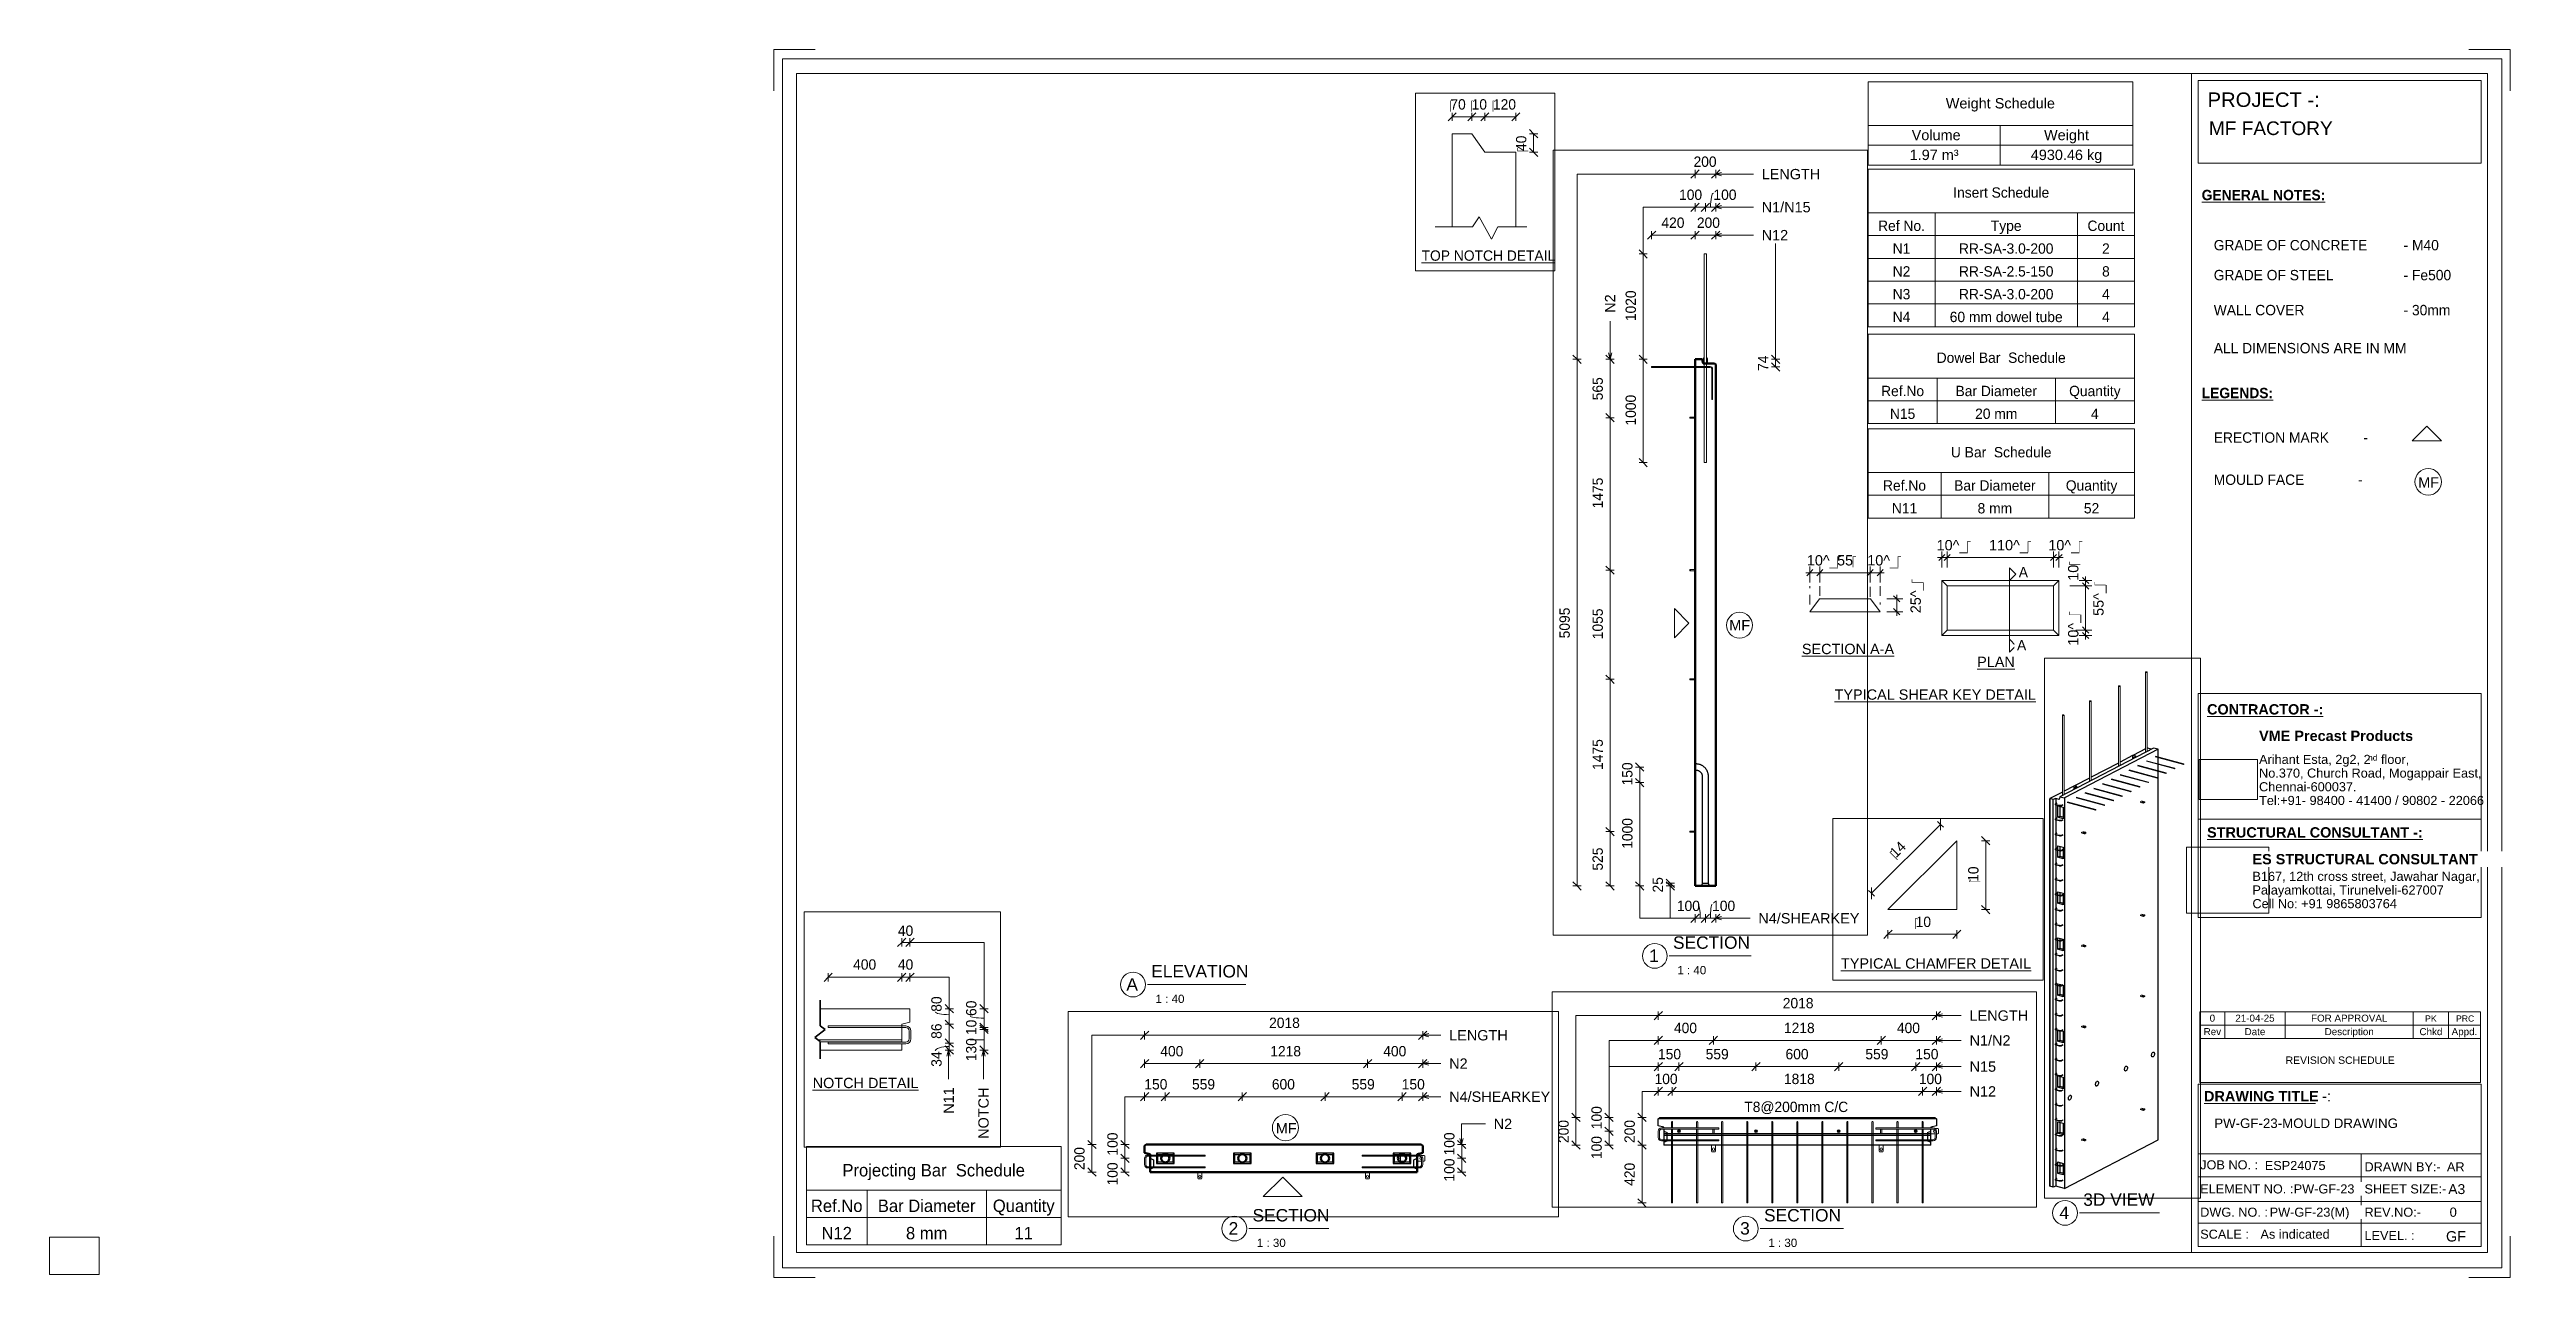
# Paper-space layout 'Layout1' of a CAD drawing. Header units: millimetres. Extents: x 0 to 599, y -1 to 296.
# The model-space entities are those that its viewports show. They can reach past a viewport. Long polylines and large blocks are cut down to what shows.
import ezdxf

# ---------------------------------------------------------------- set-up
doc = ezdxf.new("R2010")
doc.units = ezdxf.units.MM
doc.linetypes.add('Dash', pattern=[6.36, 3.18, -3.18])
doc.linetypes.add('Overhead', pattern=[3.97, 2.38, -1.59])
for name, color, linetype, lineweight in [('A-ANNO-DIMS', 211, 'Continuous', 9), ('A-ANNO-DIMS-1', 211, 'Continuous', 9), ('A-ANNO-DIMS-3', 211, 'Continuous', 9), ('A-ANNO-DIMS-30', 211, 'Continuous', 9), ('A-ANNO-DIMS-40', 211, 'Continuous', 9), ('A-ANNO-DIMS-80', 211, 'Continuous', 9), ('A-DETL', 90, 'Continuous', 18), ('A-DETL-THIN', 151, 'Continuous', 18), ('A-FLOR-OVHD', 1, 'Overhead', 18), ('A-GENM', 13, 'Continuous', 18), ('A-WALL', 113, 'Continuous', 25), ('A-WALL-HDLN', 110, 'Dash', 25), ('G-ANNO-SCHD', 231, 'Continuous', 9), ('G-ANNO-TEXT', 231, 'Continuous', 9), ('G-ANNO-TTLB', 6, 'Continuous', 9), ('G-ANNO-TTLB-MEDM', 33, 'Continuous', 9), ('G-ANNO-TTLB-THIN', 151, 'Continuous', 9), ('S-RBAR', 171, 'Continuous', 18)]:
    doc.layers.add(name, color=color, linetype=linetype, lineweight=lineweight)
doc.layers.add('G-ANNO-NPLT', color=191, linetype='Continuous')
doc.styles.add('Arial_1', font='arial.ttf', dxfattribs={"height": 100})
doc.styles.add('Arial_10', font='arial.ttf', dxfattribs={"height": 1.42976})
doc.styles.add('Arial_11', font='arial.ttf', dxfattribs={"height": 2.25})
doc.styles.add('Arial_12', font='arial.ttf', dxfattribs={"height": 3.3})
doc.styles.add('Arial_13', font='arial.ttf', dxfattribs={"height": 2.3})
doc.styles.add('Arial_14', font='arial.ttf', dxfattribs={"height": 1.8})
doc.styles.add('Arial_15', font='arial.ttf', dxfattribs={"height": 1.7})
doc.styles.add('Arial_16', font='arial.ttf', dxfattribs={"height": 2})
doc.styles.add('Arial_17', font='arial.ttf', dxfattribs={"height": 3})
doc.styles.add('Arial_18', font='arial.ttf', dxfattribs={"height": 1.5})
doc.styles.add('Arial_3', font='arial.ttf', dxfattribs={"height": 75})
doc.styles.add('Arial_4', font='arial.ttf', dxfattribs={"height": 50})
doc.styles.add('Arial_5', font='arial.ttf', dxfattribs={"height": 7.5})
doc.styles.add('Arial_6', font='arial.ttf', dxfattribs={"height": 3.5})
doc.styles.add('Arial_7', font='arial.ttf', dxfattribs={"height": 2.2})
doc.styles.add('Arial_8', font='arial.ttf', dxfattribs={"height": 2.4})
doc.styles.add('Arial_9', font='arial.ttf', dxfattribs={"height": 2.5})
doc.styles.add('Arial_B', font='arialbd.ttf', dxfattribs={"height": 2.5})
doc.styles.add('Nirmala UI', font='Nirmala.ttf', dxfattribs={"height": 2.5})
doc.styles.add('Nirmala UI Semilight', font='NirmalaS.ttf', dxfattribs={"height": 100})
doc.styles.add('Nirmala UI Semilight_1', font='NirmalaS.ttf', dxfattribs={"height": 75})
doc.styles.add('Nirmala UI Semilight_2', font='NirmalaS.ttf', dxfattribs={"height": 50})
doc.styles.add('Nirmala UI Semilight_3', font='NirmalaS.ttf', dxfattribs={"height": 7.5})
doc.styles.add('Nirmala UI Semilight_4', font='NirmalaS.ttf', dxfattribs={"height": 200})
doc.styles.add('Nirmala UI Semilight_5', font='NirmalaS.ttf', dxfattribs={"height": 200})
doc.styles.add('Nirmala UI Semilight_6', font='NirmalaS.ttf', dxfattribs={"height": 2.5})
doc.styles.add('Nirmala UI Semilight_B', font='', dxfattribs={"height": 2.5})
doc.styles.add('Nirmala UI_1', font='Nirmala.ttf', dxfattribs={"height": 3})
doc.styles.get('Nirmala UI Semilight_B').set_extended_font_data('Nirmala UI Semilight', bold=True)
doc.dimstyles.new('Arrow_Filled_-_2_5_NI_UI', dxfattribs={"dimscale": 304.8, "dimtxt": 104.736395, "dimasz": 0.262467, "dimexe": 0.131234, "dimexo": 0.0625, "dimgap": 0.131234, "dimtad": 1, "dimdec": 0, "dimzin": 0, "dimdsep": 46, "dimtxsty": 'Nirmala UI Semilight', "dimblk1": 'OBLIQUE', "dimblk2": 'OBLIQUE', "dimsah": 1, "dimcen": 0.09, "dimazin": 0, "dimtfac": 1, "dimtdec": 4, "dimtix": 1, "dimtmove": 0, "dimatfit": 3, "dimfxl": 0.131234, "dimfxlon": 1, "dimtvp": 1, "dimtolj": 1, "dimtzin": 0, "dimarcsym": 2})
doc.dimstyles.new('Arrow_Filled_-_2_5_NI_UI_1', dxfattribs={"dimscale": 304.8, "dimtxt": 104.736395, "dimasz": 0.262467, "dimexe": 0.131234, "dimexo": 0.0625, "dimgap": 0.131234, "dimtad": 1, "dimdec": 0, "dimzin": 0, "dimdsep": 46, "dimtxsty": 'Nirmala UI Semilight', "dimblk1": 'OBLIQUE', "dimblk2": 'OBLIQUE', "dimsah": 1, "dimcen": 0.09, "dimazin": 0, "dimtfac": 1, "dimtdec": 4, "dimtix": 1, "dimtmove": 2, "dimatfit": 3, "dimfxl": 0.131234, "dimfxlon": 1, "dimtvp": 1, "dimtolj": 1, "dimtzin": 0, "dimarcsym": 2})
doc.dimstyles.new('Arrow_Filled_-_2_5_NI_UI_2', dxfattribs={"dimscale": 304.8, "dimtxt": 104.736395, "dimasz": 0.262467, "dimexe": 0.131234, "dimexo": 0.0625, "dimgap": 0.131234, "dimtad": 1, "dimdec": 0, "dimzin": 0, "dimdsep": 46, "dimtxsty": 'Nirmala UI Semilight', "dimblk1": 'OBLIQUE', "dimblk2": 'OBLIQUE', "dimsah": 1, "dimcen": 0.09, "dimazin": 0, "dimtfac": 1, "dimtdec": 4, "dimtix": 1, "dimtmove": 1, "dimatfit": 3, "dimfxl": 0.131234, "dimfxlon": 1, "dimtvp": 1, "dimtolj": 1, "dimtzin": 0, "dimarcsym": 2})
doc.dimstyles.new('Arrow_Filled_-_2_5_NI_UI_3', dxfattribs={"dimscale": 304.8, "dimtxt": 78.552296, "dimasz": 0.19685, "dimexe": 0.098425, "dimexo": 0.0625, "dimgap": 0.098425, "dimtad": 1, "dimdec": 0, "dimzin": 0, "dimdsep": 46, "dimtxsty": 'Nirmala UI Semilight_1', "dimblk1": 'OBLIQUE', "dimblk2": 'OBLIQUE', "dimsah": 1, "dimcen": 0.09, "dimazin": 0, "dimtfac": 1, "dimtdec": 4, "dimtix": 1, "dimtmove": 0, "dimatfit": 3, "dimfxl": 0.098425, "dimfxlon": 1, "dimtvp": 1, "dimtolj": 1, "dimtzin": 0, "dimarcsym": 2})
doc.dimstyles.new('Arrow_Filled_-_2_5_NI_UI_4', dxfattribs={"dimscale": 304.8, "dimtxt": 78.552296, "dimasz": 0.19685, "dimexe": 0.098425, "dimexo": 0.0625, "dimgap": 0.098425, "dimtad": 1, "dimdec": 0, "dimzin": 0, "dimdsep": 46, "dimtxsty": 'Nirmala UI Semilight_1', "dimblk1": 'OBLIQUE', "dimblk2": 'OBLIQUE', "dimsah": 1, "dimcen": 0.09, "dimazin": 0, "dimtfac": 1, "dimtdec": 4, "dimtix": 1, "dimtmove": 2, "dimatfit": 3, "dimfxl": 0.098425, "dimfxlon": 1, "dimtvp": 1, "dimtolj": 1, "dimtzin": 0, "dimarcsym": 2})
doc.dimstyles.new('Arrow_Filled_-_2_5_NI_UI_5', dxfattribs={"dimscale": 304.8, "dimtxt": 7.85523, "dimasz": 0.019685, "dimexe": 0.009843, "dimexo": 0.0625, "dimgap": 0.009843, "dimtad": 1, "dimdec": 0, "dimzin": 0, "dimdsep": 46, "dimtxsty": 'Nirmala UI Semilight_3', "dimblk1": 'OBLIQUE', "dimblk2": 'OBLIQUE', "dimsah": 1, "dimcen": 0.09, "dimazin": 0, "dimtfac": 1, "dimtdec": 4, "dimtix": 1, "dimtmove": 0, "dimatfit": 3, "dimfxl": 0.009843, "dimfxlon": 1, "dimtvp": 1, "dimtolj": 1, "dimtzin": 0, "dimarcsym": 2})
doc.dimstyles.new('Arrow_Filled_-_2_5_NI_UI_6', dxfattribs={"dimscale": 304.8, "dimtxt": 209.472789, "dimasz": 0.524934, "dimexe": 0.262467, "dimexo": 0.0625, "dimgap": 0.262467, "dimtad": 1, "dimdec": 0, "dimzin": 0, "dimdsep": 46, "dimtxsty": 'Nirmala UI Semilight_4', "dimblk1": 'OBLIQUE', "dimblk2": 'OBLIQUE', "dimsah": 1, "dimcen": 0.09, "dimazin": 0, "dimtfac": 1, "dimtdec": 4, "dimtix": 1, "dimtmove": 2, "dimatfit": 3, "dimfxl": 0.262467, "dimfxlon": 1, "dimtvp": 1, "dimtolj": 1, "dimtzin": 0, "dimarcsym": 2})
doc.dimstyles.new('Arrow_Filled_-_2_5_NI_UI_7', dxfattribs={"dimscale": 304.8, "dimtxt": 209.472789, "dimasz": 0.524934, "dimexe": 0.262467, "dimexo": 0.0625, "dimgap": 0.262467, "dimtad": 1, "dimdec": 0, "dimzin": 0, "dimdsep": 46, "dimtxsty": 'Nirmala UI Semilight_4', "dimblk1": 'OBLIQUE', "dimblk2": 'OBLIQUE', "dimsah": 1, "dimcen": 0.09, "dimazin": 0, "dimtfac": 1, "dimtdec": 4, "dimtix": 1, "dimtmove": 0, "dimatfit": 3, "dimfxl": 0.262467, "dimfxlon": 1, "dimtvp": 1, "dimtolj": 1, "dimtzin": 0, "dimarcsym": 2})
doc.dimstyles.new('Diagonal_-_2_5mm_Arial', dxfattribs={"dimscale": 304.8, "dimtxt": 2.550648, "dimasz": 0.004921, "dimexe": 0.004921, "dimexo": 0.0625, "dimgap": 0.003281, "dimtad": 1, "dimdec": 0, "dimzin": 0, "dimdsep": 46, "dimtxsty": 'Arial_9', "dimblk1": 'OBLIQUE', "dimblk2": 'OBLIQUE', "dimsah": 1, "dimcen": 0.09, "dimdle": 0.003281, "dimazin": 0, "dimtfac": 1, "dimtdec": 4, "dimtix": 1, "dimtmove": 2, "dimatfit": 3, "dimfxl": 0.007874, "dimfxlon": 1, "dimtvp": 1, "dimtolj": 1, "dimtzin": 0, "dimarcsym": 2})
doc.dimstyles.new('Diagonal_-_2_5mm_Arial_1', dxfattribs={"dimscale": 304.8, "dimtxt": 2.550648, "dimasz": 0.004921, "dimexe": 0.004921, "dimexo": 0.0625, "dimgap": 0.003281, "dimtad": 1, "dimdec": 0, "dimzin": 0, "dimdsep": 46, "dimtxsty": 'Arial_9', "dimblk1": 'OBLIQUE', "dimblk2": 'OBLIQUE', "dimsah": 1, "dimcen": 0.09, "dimdle": 0.003281, "dimazin": 0, "dimtfac": 1, "dimtdec": 4, "dimtix": 1, "dimtmove": 0, "dimatfit": 3, "dimfxl": 0.007874, "dimfxlon": 1, "dimtvp": 1, "dimtolj": 1, "dimtzin": 0, "dimarcsym": 2})
picture_1 = doc.add_image_def('image1.jpg', size_in_pixel=(996, 686))
picture_2 = doc.add_image_def('image2.jpg', size_in_pixel=(1600, 1280))

psp = doc.layouts.get("Layout1")

msp = doc.modelspace()

# ---------------------------------------------------------------- texts
at = {"layer": 'G-ANNO-TEXT', "color": 7, "attachment_point": 1}
for s, insert, char_height, width, style in [('LENGTH', (21849.38, 18965.89), 75, 514.6834, 'Arial_3'), ('LENGTH', (26022.99, 18912.13), 75, 514.6834, 'Arial_3'), ('N2', (21849.38, 18759.96), 75, 161.1392, 'Arial_3'), ('N1/N2', (26022.99, 18732.13), 75, 358.3543, 'Arial_3'), ('N15', (26022.99, 18542.13), 75, 230.886, 'Arial_3'), ('40', (29135.3, 18537.99), 50, 91.3924, 'Nirmala UI Semilight_2'), ('N4/SHEARKEY', (21849.38, 18519.96), 75, 885.063, 'Arial_3'), ('400', (28918.73, 18374.44), 50, 136.2869, 'Nirmala UI Semilight_2'), ('40', (29135.3, 18374.44), 50, 91.3924, 'Nirmala UI Semilight_2'), ('N12', (26022.99, 18362.13), 75, 230.886, 'Arial_3'), ('N2', (22172.42, 18322.51), 75, 161.1392, 'Arial_3'), ('MF', (20591.32, 18290.87), 75, 180.3797, 'Arial_3'), ('\\LNOTCH DETAIL', (28722.94, 17801.33), 50, 622.1095, 'Arial_4'), ('LENGTH', (17703.54, 5541.7), 100, 686.2445, 'Arial_1'), ('N1/N15', (17703.54, 5221.7), 100, 570.8015, 'Arial_1'), ('N12', (17703.54, 4951.29), 100, 307.848, 'Arial_1'), ('\\LTYPICAL CHAMFER DETAIL', (29652.27, 3087.48), 7.5, 166.9113, 'Arial_5'), ('\\LTOP NOTCH DETAIL', (30189.18, 1307.17), 200, 2975.864, 'Nirmala UI Semilight_5'), ('MF', (17390.08, 1177.26), 100, 240.5062, 'Arial_1'), ('N4/SHEARKEY', (17671.3, -1658.3), 100, 1180.084, 'Arial_1')]:
    msp.add_mtext(s, dxfattribs=dict(at, insert=insert, char_height=char_height, width=width, style=style))
at = {"layer": 'G-ANNO-TEXT', "color": 7, "attachment_point": 1, "rotation": 90}
for s, insert, char_height, width, style in [('80', (29296.88, 18120.9), 50, 89.789, 'Nirmala UI Semilight_2'), ('60', (29465.22, 18100.51), 50, 89.789, 'Nirmala UI Semilight_2'), ('10', (29465.22, 18008.06), 50, 76.962, 'Nirmala UI Semilight_2'), ('86', (29296.88, 17989.83), 50, 89.789, 'Nirmala UI Semilight_2'), ('130', (29465.22, 17881.7), 50, 121.8565, 'Nirmala UI Semilight_2'), ('34', (29296.88, 17854.64), 50, 91.3924, 'Nirmala UI Semilight_2'), ('N11', (29356.11, 17627.57), 50, 153.924, 'Arial_4'), ('NOTCH', (29524.45, 17505.97), 50, 301.4345, 'Arial_4'), ('N2', (16186.94, 4150.12), 100, 214.8522, 'Arial_1')]:
    msp.add_mtext(s, dxfattribs=dict(at, insert=insert, char_height=char_height, width=width, style=style))

# ---------------------------------------------------------------- blocks, each defined once
blk = doc.blocks.new('ES-Landscape-A3 - ES-Landscape-A3-502445-PW-GF-23-MOULD DRAWING')
at = {"layer": 'G-ANNO-TTLB'}
for p, q in [((175.24, 296.27), (185.24, 296.27)), ((175.24, 296.27), (175.24, 286.27)), ((595.24, 296.27), (585.24, 296.27)), ((595.24, 296.27), (595.24, 286.27)), ((519.77, 140.54), (588.2, 140.54)), ((519.77, 86.33), (519.77, 140.54)), ((588.2, 86.33), (588.2, 140.54)), ((519.77, 110.14), (588.2, 110.14)), ((519.77, 6.78), (519.77, 46.03)), ((588.2, 6.78), (588.2, 46.03)), ((559.23, 29.2), (559.23, 6.78)), ((175.24, -0.73), (175.24, 9.27)), ((595.24, -0.73), (595.24, 9.27)), ((175.24, -0.73), (185.24, -0.73)), ((595.24, -0.73), (585.24, -0.73))]:
    blk.add_line(p, q, dxfattribs=at)
at = {"layer": 'G-ANNO-TTLB-MEDM'}
for p, q in [((180.73, 290.44), (180.73, 5.31)), ((180.73, 290.44), (589.79, 290.44)), ((518.17, 290.44), (518.17, 5.31)), ((519.77, 268.77), (519.77, 288.77)), ((519.77, 288.77), (588.2, 288.77)), ((588.2, 288.77), (588.2, 268.77)), ((589.79, 290.44), (589.79, 5.31)), ((588.2, 268.77), (519.77, 268.77)), ((519.77, 86.33), (588.2, 86.33)), ((519.77, 6.78), (588.2, 6.78)), ((180.73, 5.31), (589.79, 5.31))]:
    blk.add_line(p, q, dxfattribs=at)
at = {"layer": 'G-ANNO-TTLB-THIN'}
for p, q in [((177.29, 294.03), (177.29, 1.56)), ((593.23, 294.03), (177.29, 294.03)), ((593.23, 1.56), (593.23, 294.03)), ((519.77, 46.03), (588.2, 46.03)), ((519.77, 29.2), (588.2, 29.2)), ((519.77, 23.64), (588.2, 23.64)), ((519.77, 17.68), (588.2, 17.68)), ((519.77, 12.43), (588.2, 12.43)), ((177.29, 1.56), (593.23, 1.56))]:
    blk.add_line(p, q, dxfattribs=at)
at = {"layer": 'G-ANNO-TTLB', "char_height": 2.2, "attachment_point": 1, "style": 'Arial_7'}
for s, insert, width in [('No.370, Church Road, Mogappair East,', (534.5, 122.37), 63.4135), ('Tel:+91- 98400 - 41400 / 90802 - 22066 ', (534.5, 115.75), 65.2574), ('Chennai-600037.', (534.5, 119.06), 27.6582), ('Cell No: +91 9865803764', (532.9, 90.79), 41.0464), ('Palayamkottai, Tirunelveli-627007', (532.9, 94.09), 54.4346), ('JOB NO. :', (520.26, 27.61), 16.5949), ('DRAWN BY:-', (560, 27.14), 21.7257), ('ELEMENT NO. :', (520.26, 21.79), 26.5359), ('SHEET SIZE:-', (560, 21.79), 23.2489), ('DWG. NO. :', (520.26, 16.16), 19.481), ('REV.NO:-', (560, 16.16), 16.0338), ('SCALE :', (520.26, 10.84), 13.8692), ('LEVEL. :', (560, 10.53), 14.3502)]:
    blk.add_mtext(s, dxfattribs=dict(at, insert=insert, width=width))
at = {"layer": 'G-ANNO-TTLB'}
image = blk.add_image(picture_1, insert=(520, 114.84), size_in_units=(14.11, 9.72), dxfattribs=at)
image.dxf.flags = 7
image = blk.add_image(picture_2, insert=(516.95, 87.39), size_in_units=(19.92, 15.93), dxfattribs=at)
image.dxf.flags = 7
at = {"layer": 'G-ANNO-TTLB', "attachment_point": 1, "bg_fill": 3, "box_fill_scale": 1.25, "bg_fill_color": 256, "bg_fill_true_color": 13158600, "bg_fill_transparency": 0}
for s, insert, char_height, width, style in [('PROJECT -:', (522.05, 285.89), 3.5, 33.3502, 'Arial_6'), ('\\LCONTRACTOR -:', (521.92, 137.94), 2.5, 33.9114, 'Arial_B'), ('\\LSTRUCTURAL CONSULTANT -:', (521.92, 108.18), 2.5, 62.8523, 'Arial_B'), ('\\LDRAWING TITLE', (521.19, 44.36), 2.5, 33.4304, 'Arial_B'), ('A3', (580.27, 21.84), 2.4, 4.9705, 'Arial_8')]:
    blk.add_mtext(s, dxfattribs=dict(at, insert=insert, char_height=char_height, width=width, style=style))
at = {"layer": 'G-ANNO-TTLB', "char_height": 2.5, "attachment_point": 1, "style": 'Arial_B', "bg_fill": 3, "box_fill_scale": 1.25, "bg_fill_color": 256, "bg_fill_true_color": 13158600, "bg_fill_transparency": 0}
for s, insert, width in [('VME Precast Products', (534.5, 131.53), 45.135), ('ES STRUCTURAL CONSULTANT', (532.9, 101.7), 65.6582), ('\\fArial|b1|i0|c0|p34|; ', (548.78, 44.36), 1.2025)]:
    blk.add_mtext(s, dxfattribs=dict(at, insert=insert, width=width))
at = {"layer": 'G-ANNO-TTLB', "attachment_point": 1}
for s, insert, char_height, width, style in [('Arihant Esta, 2g2, 2', (534.5, 125.68), 2.2, 31.9873, 'Arial_7'), ('nd', (560.89, 125.72), 1.43, 2.7257, 'Arial_10'), (' floor,', (563.14, 125.68), 2.2, 9.1392, 'Arial_7'), ('B167, 12th cross street, Jawahar Nagar,', (532.9, 97.4), 2.2, 65.1772, 'Arial_7')]:
    blk.add_mtext(s, dxfattribs=dict(at, insert=insert, char_height=char_height, width=width, style=style))
at = {"layer": 'G-ANNO-TTLB', "insert": (549.77, 44.36), "char_height": 2.5, "width": 2.6456, "attachment_point": 1, "style": 'Arial_9', "bg_fill": 3, "box_fill_scale": 1.25, "bg_fill_color": 256, "bg_fill_true_color": 13158600, "bg_fill_transparency": 0}
blk.add_mtext('-:', dxfattribs=at)
blk = doc.blocks.new('Viewport - M_View Title-1040-PW-GF-23-MOULD DRAWING')
at = {"layer": 'G-ANNO-TTLB'}
for start, end in [(360, 180), (180, 0)]:
    blk.add_arc((-3.5, 0), 3, start, end, dxfattribs=at)
blk = doc.blocks.new('DIMBLOCK122-PW-GF-23-MOULD DRAWING')
at = {"layer": 'A-ANNO-DIMS-1'}
for p, q in [((492.55, 167.85), (490.98, 167.85)), ((492.55, 168.85), (492.55, 166.54)), ((492.55, 167.85), (494.05, 167.85)), ((492.55, 166.54), (488.74, 166.54)), ((492.55, 166.54), (494.05, 166.54))]:
    blk.add_line(p, q, dxfattribs=at)
at = {"layer": 'A-ANNO-DIMS-1', "lineweight": 35}
for p, q in [((492.55, 167.85), (491.8, 168.6)), ((492.55, 167.85), (493.3, 167.1)), ((492.55, 166.54), (491.8, 167.29)), ((492.55, 166.54), (493.3, 165.79))]:
    blk.add_line(p, q, dxfattribs=at)
at = {"layer": 'A-ANNO-DIMS-1', "color": 0, "insert": (488.3, 167.78), "char_height": 2.5, "width": 4.6147, "attachment_point": 1, "rotation": 90, "line_spacing_factor": 0.941778, "style": 'Arial_9'}
blk.add_mtext('10\\fArial|b0|i0|c254|p34|;\u202a', dxfattribs=at)
blk = doc.blocks.new('_Oblique')
at = {"color": 0, "linetype": 'ByBlock', "lineweight": -2}
blk.add_line((-0.5, -0.5), (0.5, 0.5), dxfattribs=at)
blk = doc.blocks.new('DIMBLOCK123-PW-GF-23-MOULD DRAWING')
at = {"layer": 'A-ANNO-DIMS-1'}
for p, q in [((492.55, 166.54), (488.74, 166.54)), ((492.55, 166.54), (492.55, 155.87)), ((492.55, 166.54), (494.05, 166.54)), ((492.55, 155.87), (490.15, 155.87)), ((492.55, 155.87), (494.05, 155.87))]:
    blk.add_line(p, q, dxfattribs=at)
at = {"layer": 'A-ANNO-DIMS-1', "lineweight": 35}
for p, q in [((492.55, 166.54), (491.8, 167.29)), ((492.55, 166.54), (493.3, 165.79)), ((492.55, 155.87), (491.8, 156.62)), ((492.55, 155.87), (493.3, 155.12))]:
    blk.add_line(p, q, dxfattribs=at)
at = {"layer": 'A-ANNO-DIMS-1', "color": 0, "insert": (494.39, 159.28), "char_height": 2.5, "width": 4.6147, "attachment_point": 1, "rotation": 90, "line_spacing_factor": 0.941778, "style": 'Arial_9'}
blk.add_mtext('55^_\\fArial|b0|i0|c254|p34|;\u202a', dxfattribs=at)
blk = doc.blocks.new('DIMBLOCK124-PW-GF-23-MOULD DRAWING')
at = {"layer": 'A-ANNO-DIMS-1'}
for p, q in [((492.55, 155.87), (490.15, 155.87)), ((492.55, 155.87), (492.55, 153.55)), ((492.55, 155.87), (494.05, 155.87)), ((492.55, 154.55), (490.98, 154.55)), ((492.55, 154.55), (494.05, 154.55))]:
    blk.add_line(p, q, dxfattribs=at)
at = {"layer": 'A-ANNO-DIMS-1', "lineweight": 35}
for p, q in [((492.55, 155.87), (491.8, 156.62)), ((492.55, 155.87), (493.3, 155.12)), ((492.55, 154.55), (491.8, 155.3)), ((492.55, 154.55), (493.3, 153.8))]:
    blk.add_line(p, q, dxfattribs=at)
at = {"layer": 'A-ANNO-DIMS-1', "color": 0, "insert": (488.3, 152.08), "char_height": 2.5, "width": 4.6147, "attachment_point": 1, "rotation": 90, "line_spacing_factor": 0.941778, "style": 'Arial_9'}
blk.add_mtext('10^_\\fArial|b0|i0|c254|p34|;\u202a', dxfattribs=at)
blk = doc.blocks.new('DIMBLOCK125-PW-GF-23-MOULD DRAWING')
at = {"layer": 'A-ANNO-DIMS-1'}
for p, q in [((457.75, 173.4), (457.75, 174.9)), ((459.06, 173.4), (459.06, 174.9)), ((456.75, 173.4), (459.06, 173.4)), ((457.75, 173.4), (457.75, 171)), ((459.06, 173.4), (459.06, 171))]:
    blk.add_line(p, q, dxfattribs=at)
at = {"layer": 'A-ANNO-DIMS-1', "lineweight": 35}
for p, q in [((457.75, 173.4), (458.5, 174.15)), ((459.06, 173.4), (459.81, 174.15)), ((457.75, 173.4), (457, 172.65)), ((459.06, 173.4), (458.31, 172.65))]:
    blk.add_line(p, q, dxfattribs=at)
at = {"layer": 'A-ANNO-DIMS-1', "color": 0, "insert": (456.49, 177.65), "char_height": 2.5, "width": 4.6147, "attachment_point": 1, "line_spacing_factor": 0.941778, "style": 'Arial_9'}
blk.add_mtext('10^_\\fArial|b0|i0|c254|p34|;\u202a', dxfattribs=at)
blk = doc.blocks.new('DIMBLOCK126-PW-GF-23-MOULD DRAWING')
at = {"layer": 'A-ANNO-DIMS-1'}
for p, q in [((459.06, 173.4), (459.06, 174.9)), ((484.78, 173.4), (484.78, 174.9)), ((459.06, 173.4), (484.78, 173.4)), ((459.06, 173.4), (459.06, 171)), ((484.78, 173.4), (484.78, 171))]:
    blk.add_line(p, q, dxfattribs=at)
at = {"layer": 'A-ANNO-DIMS-1', "lineweight": 35}
for p, q in [((459.06, 173.4), (459.81, 174.15)), ((484.78, 173.4), (485.53, 174.15)), ((459.06, 173.4), (458.31, 172.65)), ((484.78, 173.4), (484.03, 172.65))]:
    blk.add_line(p, q, dxfattribs=at)
at = {"layer": 'A-ANNO-DIMS-1', "color": 0, "insert": (469.17, 177.65), "char_height": 2.5, "width": 6.5924, "attachment_point": 1, "line_spacing_factor": 0.941778, "style": 'Arial_9'}
blk.add_mtext('110^_\\fArial|b0|i0|c254|p34|;\u202a', dxfattribs=at)
blk = doc.blocks.new('DIMBLOCK127-PW-GF-23-MOULD DRAWING')
at = {"layer": 'A-ANNO-DIMS-1'}
for p, q in [((484.78, 173.4), (484.78, 174.9)), ((486.09, 173.4), (486.09, 174.9)), ((484.78, 173.4), (487.09, 173.4)), ((484.78, 173.4), (484.78, 171)), ((486.09, 173.4), (486.09, 171))]:
    blk.add_line(p, q, dxfattribs=at)
at = {"layer": 'A-ANNO-DIMS-1', "lineweight": 35}
for p, q in [((484.78, 173.4), (485.53, 174.15)), ((486.09, 173.4), (486.84, 174.15)), ((484.78, 173.4), (484.03, 172.65)), ((486.09, 173.4), (485.34, 172.65))]:
    blk.add_line(p, q, dxfattribs=at)
at = {"layer": 'A-ANNO-DIMS-1', "color": 0, "insert": (483.51, 177.65), "char_height": 2.5, "width": 4.6147, "attachment_point": 1, "line_spacing_factor": 0.941778, "style": 'Arial_9'}
blk.add_mtext('10^_\\fArial|b0|i0|c254|p34|;\u202a', dxfattribs=at)
blk = doc.blocks.new('DIMBLOCK128-PW-GF-23-MOULD DRAWING')
at = {"layer": 'A-ANNO-DIMS-1'}
for p, q in [((446.85, 163.4), (444.45, 163.4)), ((446.85, 164.4), (446.85, 159.3)), ((446.85, 163.4), (448.35, 163.4)), ((446.85, 160.3), (444.45, 160.3)), ((446.85, 160.3), (448.35, 160.3))]:
    blk.add_line(p, q, dxfattribs=at)
at = {"layer": 'A-ANNO-DIMS-1', "lineweight": 35}
for p, q in [((446.85, 163.4), (446.1, 164.15)), ((446.85, 163.4), (447.6, 162.65)), ((446.85, 160.3), (446.1, 161.05)), ((446.85, 160.3), (447.6, 159.55))]:
    blk.add_line(p, q, dxfattribs=at)
at = {"layer": 'A-ANNO-DIMS-1', "color": 0, "insert": (450.18, 159.93), "char_height": 2.5, "width": 4.6147, "attachment_point": 1, "rotation": 90, "line_spacing_factor": 0.941778, "style": 'Arial_9'}
blk.add_mtext('25^_\\fArial|b0|i0|c254|p34|;\u202a', dxfattribs=at)
blk = doc.blocks.new('DIMBLOCK129-PW-GF-23-MOULD DRAWING')
at = {"layer": 'A-ANNO-DIMS-1'}
for p, q in [((424.83, 169.74), (428.24, 169.74)), ((425.83, 169.74), (425.83, 171.24)), ((425.83, 169.74), (425.83, 167.34)), ((428.24, 169.74), (428.24, 171.24)), ((428.24, 169.74), (428.24, 167.34))]:
    blk.add_line(p, q, dxfattribs=at)
at = {"layer": 'A-ANNO-DIMS-1', "lineweight": 35}
for p, q in [((425.83, 169.74), (425.08, 168.99)), ((425.83, 169.74), (426.58, 170.49)), ((428.24, 169.74), (427.49, 168.99)), ((428.24, 169.74), (428.99, 170.49))]:
    blk.add_line(p, q, dxfattribs=at)
at = {"layer": 'A-ANNO-DIMS-1', "color": 0, "insert": (425.11, 173.98), "char_height": 2.5, "width": 4.6147, "attachment_point": 1, "line_spacing_factor": 0.941778, "style": 'Arial_9'}
blk.add_mtext('10^_\\fArial|b0|i0|c254|p34|;\u202a', dxfattribs=at)
blk = doc.blocks.new('DIMBLOCK130-PW-GF-23-MOULD DRAWING')
at = {"layer": 'A-ANNO-DIMS-1', "lineweight": 35}
for p, q in [((428.24, 169.74), (427.49, 168.99)), ((428.24, 169.74), (428.99, 170.49)), ((440.43, 169.74), (439.68, 168.99)), ((440.43, 169.74), (441.18, 170.49))]:
    blk.add_line(p, q, dxfattribs=at)
at = {"layer": 'A-ANNO-DIMS-1'}
for p, q in [((428.24, 169.74), (428.24, 171.24)), ((428.24, 169.74), (440.43, 169.74)), ((428.24, 169.74), (428.24, 167.34)), ((440.43, 169.74), (440.43, 171.24)), ((440.43, 169.74), (440.43, 167.34))]:
    blk.add_line(p, q, dxfattribs=at)
at = {"layer": 'A-ANNO-DIMS-1', "color": 0, "insert": (432.41, 173.98), "char_height": 2.5, "width": 4.6147, "attachment_point": 1, "line_spacing_factor": 0.941778, "style": 'Arial_9'}
blk.add_mtext('55\\fArial|b0|i0|c254|p34|;\u202a', dxfattribs=at)
blk = doc.blocks.new('DIMBLOCK131-PW-GF-23-MOULD DRAWING')
at = {"layer": 'A-ANNO-DIMS-1', "lineweight": 35}
for p, q in [((440.43, 169.74), (439.68, 168.99)), ((440.43, 169.74), (441.18, 170.49)), ((442.83, 169.74), (442.08, 168.99)), ((442.83, 169.74), (443.58, 170.49))]:
    blk.add_line(p, q, dxfattribs=at)
at = {"layer": 'A-ANNO-DIMS-1'}
for p, q in [((440.43, 169.74), (440.43, 171.24)), ((440.43, 169.74), (443.83, 169.74)), ((440.43, 169.74), (440.43, 167.34)), ((442.83, 169.74), (442.83, 171.24)), ((442.83, 169.74), (442.83, 167.34))]:
    blk.add_line(p, q, dxfattribs=at)
at = {"layer": 'A-ANNO-DIMS-1', "color": 0, "insert": (439.71, 173.98), "char_height": 2.5, "width": 4.6147, "attachment_point": 1, "line_spacing_factor": 0.941778, "style": 'Arial_9'}
blk.add_mtext('10^_\\fArial|b0|i0|c254|p34|;\u202a', dxfattribs=at)
blk = doc.blocks.new('RR spread anchor face based - RR-SA-3_0-200-1726827-Elevation Right')
at = {"layer": 'A-GENM'}
for p, q in [((18017.93, 3712.78), (18015.43, 3707.78)), ((18015.43, 3707.78), (18015.43, 3660.2)), ((18025.43, 3712.78), (18017.93, 3712.78)), ((18052.93, 3712.78), (18045.43, 3712.78)), ((18055.43, 3707.78), (18052.93, 3712.78)), ((18055.43, 3660), (18055.43, 3707.78))]:
    blk.add_line(p, q, dxfattribs=at)
blk = doc.blocks.new('RR spread anchor face based - RR-SA-2_5-150-1726819-Elevation Right')
at = {"layer": 'A-GENM'}
for p, q in [((17885.43, 3140), (17890.43, 3140)), ((17885.43, 3140), (17885.43, 3130)), ((17890.43, 3140), (17935.43, 3140)), ((17890.43, 3140), (17890.43, 3130)), ((17890.43, 3130), (17885.43, 3130)), ((17935.43, 3130), (17890.43, 3130))]:
    blk.add_line(p, q, dxfattribs=at)
blk = doc.blocks.new('RR spread anchor face based - RR-SA-2_5-150-1726819-Elevation Top')
at = {"layer": 'A-GENM'}
for p, q in [((11260.8, 17935.43), (11260.8, 17890.43)), ((11290.8, 17890.43), (11290.8, 17935.43)), ((11268.8, 17900.93), (11268.8, 17906.93)), ((11282.8, 17906.93), (11282.8, 17900.93)), ((11260.8, 17890.43), (11263.3, 17885.43)), ((11288.3, 17885.43), (11290.8, 17890.43)), ((11263.3, 17885.43), (11288.3, 17885.43))]:
    blk.add_line(p, q, dxfattribs=at)
for centre, start, end in [((11275.8, 17906.93), 0, 180), ((11275.8, 17900.93), 180, 0)]:
    blk.add_arc(centre, 7, start, end, dxfattribs=at)
blk = doc.blocks.new('RR spread anchor face based - RR-SA-3_0-200-1726827-Elevation Top')
at = {"layer": 'A-GENM'}
for p, q in [((12733.8, 18051.43), (12733.8, 18035.43)), ((12733.8, 18051.43), (12733.8, 18035.47)), ((12903.8, 18055.43), (12882.83, 18055.43)), ((12908.8, 18052.93), (12903.8, 18055.43)), ((12908.8, 18017.93), (12908.8, 18052.93)), ((12882.5, 18044.43), (12882.89, 18044.43)), ((12713.91, 18035.43), (12733.8, 18035.43)), ((12733.8, 18035.43), (12733.8, 18015.43)), ((12733.8, 18035.4), (12733.8, 18015.43)), ((12885.8, 18026.43), (12882.5, 18026.43)), ((12903.8, 18015.43), (12908.8, 18017.93)), ((12733.8, 18015.43), (12721.99, 18015.43)), ((12733.8, 18015.43), (12765.61, 18015.43)), ((12853.8, 18015.43), (12885.8, 18015.43)), ((12893.8, 18015.43), (12903.8, 18015.43))]:
    blk.add_line(p, q, dxfattribs=at)
for centre, start, end in [((12882.5, 18035.43), 90, 270), ((12886.5, 18035.43), 324.80773, 43.77435)]:
    blk.add_arc(centre, 9, start, end, dxfattribs=at)
blk = doc.blocks.new('RR spread anchor face based - RR-SA-3_0-200-1726827-Elevation Top1')
at = {"layer": 'A-GENM'}
for p, q in [((11270.8, 18017.93), (11270.8, 18051.43)), ((11280.8, 18051.43), (11280.8, 18017.93)), ((11270.8, 18015.43), (11270.8, 18017.93)), ((11270.8, 18017.93), (11280.8, 18017.93)), ((11280.8, 18017.93), (11280.8, 18015.43)), ((11280.8, 18015.43), (11270.8, 18015.43))]:
    blk.add_line(p, q, dxfattribs=at)
blk = doc.blocks.new('RR spread anchor face based - RR-SA-2_5-150-1726819-Elevation Top1')
at = {"layer": 'A-GENM'}
for p, q in [((11260.8, 17935.43), (11260.8, 17890.43)), ((11290.8, 17890.43), (11290.8, 17935.43)), ((11268.8, 17900.93), (11268.8, 17906.93)), ((11282.8, 17906.93), (11282.8, 17900.93)), ((11260.8, 17890.43), (11263.3, 17885.43)), ((11288.3, 17885.43), (11290.8, 17890.43)), ((11263.3, 17885.43), (11288.3, 17885.43))]:
    blk.add_line(p, q, dxfattribs=at)
for centre, start, end in [((11275.8, 17906.93), 0, 180), ((11275.8, 17900.93), 180, 0)]:
    blk.add_arc(centre, 7, start, end, dxfattribs=at)
blk = doc.blocks.new('RR spread anchor face based - RR-SA-3_0-200-V3-Elevation Top1')
at = {"layer": 'A-GENM'}
for p, q in [((12903.8, 18055.43), (12882.83, 18055.43)), ((12908.8, 18052.93), (12903.8, 18055.43)), ((12908.8, 18017.93), (12908.8, 18052.93)), ((12882.5, 18044.43), (12882.89, 18044.43)), ((12885.8, 18026.43), (12882.5, 18026.43)), ((12903.8, 18015.43), (12908.8, 18017.93)), ((12853.8, 18015.43), (12885.8, 18015.43)), ((12893.8, 18015.43), (12903.8, 18015.43))]:
    blk.add_line(p, q, dxfattribs=at)
for centre, start, end in [((12882.5, 18035.43), 90, 270), ((12886.5, 18035.43), 324.80773, 43.77435)]:
    blk.add_arc(centre, 9, start, end, dxfattribs=at)
blk = doc.blocks.new('Rebar Bar - Part 3166313199-431004-3D Ortho')
at = {"layer": 'S-RBAR'}
for p, q in [((-8254.61, 10610.93), (-8270.7, 10602.58)), ((-8267.02, 10595.48), (-8250.93, 10603.83))]:
    blk.add_line(p, q, dxfattribs=at)
blk = doc.blocks.new('Rebar Bar - Part 2227165887-431004-3D Ortho')
at = {"layer": 'S-RBAR'}
for points in [[(-8270.7, 10602.58, 0), (-8271.28, 10602.27, 0), (-8271.84, 10601.93, 0), (-8272.38, 10601.58, 0), (-8272.91, 10601.21, 0), (-8273.41, 10600.82, 0), (-8273.89, 10600.4, 0), (-8274.35, 10599.95, 0), (-8274.78, 10599.47, 0), (-8275.18, 10598.96, 0), (-8275.55, 10598.41, 0), (-8275.87, 10597.82, 0), (-8276.15, 10597.18, 0), (-8276.38, 10596.52, 0), (-8276.54, 10595.82, 0), (-8276.62, 10595.1, 0), (-8276.63, 10594.38, 0), (-8276.56, 10593.66, 0), (-8276.42, 10592.95, 0), (-8276.21, 10592.28, 0), (-8275.95, 10591.64, 0), (-8275.63, 10591.04, 0), (-8275.27, 10590.48, 0), (-8274.88, 10589.95, 0), (-8274.45, 10589.46, 0), (-8274, 10589.01, 0), (-8273.53, 10588.58, 0), (-8273.03, 10588.18, 0), (-8272.51, 10587.81, 0), (-8271.97, 10587.45, 0), (-8271.42, 10587.12, 0), (-8270.84, 10586.8, 0), (-8270.25, 10586.5, 0), (-8269.63, 10586.21, 0), (-8269, 10585.94, 0), (-8268.35, 10585.68, 0), (-8267.68, 10585.43, 0), (-8267, 10585.2, 0), (-8266.29, 10584.98, 0), (-8265.57, 10584.77, 0), (-8265.38, 10584.72, 0)], [(-8268.72, 10595.07, 0), (-8268.71, 10595.05, 0), (-8268.67, 10595.01, 0), (-8268.61, 10594.93, 0), (-8268.5, 10594.82, 0), (-8268.37, 10594.7, 0), (-8268.19, 10594.56, 0), (-8267.98, 10594.4, 0), (-8267.74, 10594.24, 0), (-8267.45, 10594.07, 0), (-8267.14, 10593.89, 0), (-8266.79, 10593.71, 0), (-8266.4, 10593.53, 0), (-8265.99, 10593.35, 0), (-8265.55, 10593.17, 0), (-8265.08, 10593, 0), (-8264.58, 10592.83, 0), (-8264.06, 10592.66, 0), (-8263.51, 10592.5, 0), (-8263.29, 10592.44, 0)], [(-8268.71, 10594.25, 0), (-8268.67, 10594.3, 0), (-8268.61, 10594.38, 0), (-8268.5, 10594.48, 0), (-8268.37, 10594.61, 0), (-8268.19, 10594.75, 0), (-8267.98, 10594.9, 0), (-8267.74, 10595.07, 0), (-8267.45, 10595.24, 0), (-8267.14, 10595.42, 0), (-8267.02, 10595.48, 0)]]:
    blk.add_polyline3d(points, dxfattribs=at)
blk = doc.blocks.new('Rebar Bar - Part 981547073-431004-3D Ortho')
at = {"layer": 'S-RBAR'}
for p, q in [((-8225.98, 10582.37), (-8263.29, 10592.44)), ((-8265.38, 10584.72), (-8228.07, 10574.65))]:
    blk.add_line(p, q, dxfattribs=at)
blk = doc.blocks.new('Rebar Bar - Part 2227165887-V4-3D Ortho')
at = {"layer": 'S-RBAR'}
for points in [[(-8200.95, 10583.76, 0), (-8201.31, 10583.58, 0), (-8201.7, 10583.4, 0), (-8202.13, 10583.22, 0), (-8202.58, 10583.04, 0), (-8203.06, 10582.87, 0), (-8203.57, 10582.7, 0), (-8204.1, 10582.54, 0), (-8204.65, 10582.38, 0), (-8205.23, 10582.23, 0), (-8205.83, 10582.09, 0), (-8206.45, 10581.95, 0), (-8207.08, 10581.83, 0), (-8207.73, 10581.71, 0), (-8208.4, 10581.6, 0), (-8209.08, 10581.51, 0), (-8209.77, 10581.42, 0), (-8210.47, 10581.34, 0), (-8211.19, 10581.27, 0), (-8211.91, 10581.22, 0), (-8212.64, 10581.17, 0), (-8213.37, 10581.14, 0), (-8214.11, 10581.11, 0), (-8214.85, 10581.1, 0), (-8215.59, 10581.1, 0), (-8216.33, 10581.11, 0), (-8217.06, 10581.13, 0), (-8217.8, 10581.16, 0), (-8218.53, 10581.2, 0), (-8219.25, 10581.26, 0), (-8219.97, 10581.32, 0), (-8220.67, 10581.39, 0), (-8221.37, 10581.48, 0), (-8222.05, 10581.57, 0), (-8222.72, 10581.68, 0), (-8223.38, 10581.79, 0), (-8224.02, 10581.91, 0), (-8224.64, 10582.05, 0), (-8225.25, 10582.19, 0), (-8225.83, 10582.33, 0), (-8225.98, 10582.37, 0)], [(-8197.26, 10576.65, 0), (-8197.86, 10576.36, 0), (-8198.48, 10576.07, 0), (-8199.12, 10575.8, 0), (-8199.77, 10575.55, 0), (-8200.44, 10575.31, 0), (-8201.13, 10575.08, 0), (-8201.84, 10574.86, 0), (-8202.56, 10574.66, 0), (-8203.3, 10574.47, 0), (-8204.05, 10574.29, 0), (-8204.82, 10574.12, 0), (-8205.6, 10573.97, 0), (-8206.39, 10573.82, 0), (-8207.2, 10573.69, 0), (-8208.01, 10573.58, 0), (-8208.83, 10573.47, 0), (-8209.66, 10573.38, 0), (-8210.5, 10573.3, 0), (-8211.35, 10573.24, 0), (-8212.2, 10573.18, 0), (-8213.05, 10573.14, 0), (-8213.91, 10573.12, 0), (-8214.77, 10573.1, 0), (-8215.63, 10573.1, 0), (-8216.49, 10573.11, 0), (-8217.34, 10573.13, 0), (-8218.2, 10573.17, 0), (-8219.05, 10573.22, 0), (-8219.9, 10573.28, 0), (-8220.74, 10573.36, 0), (-8221.57, 10573.45, 0), (-8222.4, 10573.55, 0), (-8223.21, 10573.66, 0), (-8224.02, 10573.78, 0), (-8224.82, 10573.92, 0), (-8225.6, 10574.07, 0), (-8226.37, 10574.24, 0), (-8227.13, 10574.41, 0), (-8227.87, 10574.6, 0), (-8228.07, 10574.65, 0)]]:
    blk.add_polyline3d(points, dxfattribs=at)
blk = doc.blocks.new('Rebar Bar - Part 3131074535-431004-3D Ortho')
at = {"layer": 'S-RBAR'}
for p, q in [((-8184.86, 10592.1), (-8200.95, 10583.76)), ((-8197.26, 10576.65), (-8181.17, 10585))]:
    blk.add_line(p, q, dxfattribs=at)
blk = doc.blocks.new('Rebar Bar - Part 3131074535-V5-3D Ortho')
at = {"layer": 'S-RBAR'}
for p, q in [((-8184.64, 10229.07), (-8200.95, 10220.61)), ((-8197.26, 10213.51), (-8181.17, 10221.86))]:
    blk.add_line(p, q, dxfattribs=at)
blk = doc.blocks.new('Rebar Bar - Part 3131074535-V6-3D Ortho')
at = {"layer": 'S-RBAR'}
for p, q in [((-8178.39, 10050.74), (-8200.95, 10039.04)), ((-8197.26, 10031.94), (-8178.39, 10041.73))]:
    blk.add_line(p, q, dxfattribs=at)
blk = doc.blocks.new('Rebar Bar - Part 3131074535-V7-3D Ortho')
at = {"layer": 'S-RBAR'}
for p, q in [((-8185.03, 7686.85), (-8200.95, 7678.59)), ((-8197.26, 7671.49), (-8181.17, 7679.84))]:
    blk.add_line(p, q, dxfattribs=at)
blk = doc.blocks.new('Rebar Bar - Part 3166313199-V8-3D Ortho')
at = {"layer": 'S-RBAR'}
for p, q in [((-8254.61, 6979.47), (-8270.7, 6971.12)), ((-8267.02, 6964.02), (-8250.67, 6972.51))]:
    blk.add_line(p, q, dxfattribs=at)
blk = doc.blocks.new('RR spread anchor face based - RR-SA-3_0-200-1726827-3D Ortho')
at = {"layer": 'A-GENM'}
for p, q in [((-8049.82, 10815.68), (-8043.97, 10818.71)), ((-8043.97, 10818.71), (-8015.58, 10811.05)), ((-8049.82, 10815.68), (-8051.85, 10811.59)), ((-8051.85, 10811.59), (-8051.85, 10772.38)), ((-8021.43, 10808.02), (-8049.82, 10815.68)), ((-8021.43, 10808.02), (-8015.58, 10811.05)), ((-8015.58, 10811.05), (-8013.56, 10805.87)), ((-8019.41, 10802.83), (-8021.43, 10808.02)), ((-8013.56, 10805.87), (-8019.41, 10802.83)), ((-8019.41, 10789.22), (-8019.41, 10802.83)), ((-8013.56, 10805.87), (-8013.56, 10792.25)), ((-8037.08, 10796.17), (-8037.08, 10792.46)), ((-8042.93, 10789.43), (-8042.93, 10793.14)), ((-8028.33, 10785.49), (-8028.38, 10784.49)), ((-8028.33, 10789.2), (-8028.33, 10785.49))]:
    blk.add_line(p, q, dxfattribs=at)
for points in [[(-8042.93, 10793.14, 0), (-8042.68, 10795.23, 0), (-8041.95, 10797.05, 0), (-8040.79, 10798.46, 0), (-8039.28, 10799.38, 0), (-8037.52, 10799.74, 0), (-8035.63, 10799.51, 0), (-8033.74, 10798.72, 0), (-8031.98, 10797.41, 0), (-8030.47, 10795.68, 0), (-8029.31, 10793.64, 0), (-8028.58, 10791.43, 0), (-8028.33, 10789.2, 0)], [(-8036.34, 10799.63, 0), (-8036.83, 10798.27, 0), (-8037.08, 10796.17, 0)], [(-8037.52, 10779.91, 0), (-8039.28, 10781.22, 0), (-8040.79, 10782.95, 0), (-8041.95, 10784.99, 0), (-8042.68, 10787.2, 0), (-8042.93, 10789.43, 0)], [(-8037.08, 10792.46, 0), (-8036.83, 10790.24, 0), (-8036.1, 10788.03, 0), (-8034.94, 10785.99, 0), (-8033.43, 10784.25, 0), (-8031.67, 10782.94, 0)]]:
    blk.add_polyline3d(points, dxfattribs=at)
blk = doc.blocks.new('RR spread anchor face based - RR-SA-2_5-150-1726819-3D Ortho')
at = {"layer": 'A-GENM'}
for p, q in [((-7906.32, 10255.02), (-7942.82, 10264.87)), ((-7960.37, 10255.76), (-7923.87, 10245.91)), ((-7927.71, 10250.64), (-7932.57, 10251.95)), ((-7924.38, 10256.2), (-7919.52, 10254.89)), ((-7918.35, 10245.57), (-7903.73, 10253.16)), ((-7903.73, 10253.16), (-7906.32, 10255.02)), ((-7903.73, 10253.16), (-7903.73, 10243.89)), ((-7923.87, 10236.64), (-7960.37, 10246.49)), ((-7923.87, 10245.91), (-7918.35, 10245.57)), ((-7923.87, 10236.64), (-7923.87, 10245.91)), ((-7918.35, 10245.57), (-7918.35, 10236.3)), ((-7903.73, 10243.89), (-7918.35, 10236.3)), ((-7918.35, 10236.3), (-7923.87, 10236.64))]:
    blk.add_line(p, q, dxfattribs=at)
for points in [[(-7932.57, 10251.95, 0), (-7933.9, 10252.42, 0), (-7934.86, 10253, 0), (-7935.39, 10253.66, 0), (-7935.44, 10254.34, 0), (-7935.02, 10255, 0), (-7934.16, 10255.61, 0), (-7932.9, 10256.1, 0), (-7931.35, 10256.46, 0), (-7929.6, 10256.66, 0), (-7927.77, 10256.68, 0), (-7925.99, 10256.52, 0), (-7924.38, 10256.2, 0)], [(-7919.52, 10254.89, 0), (-7918.19, 10254.42, 0), (-7917.23, 10253.84, 0), (-7916.7, 10253.18, 0), (-7916.65, 10252.5, 0), (-7917.07, 10251.83, 0), (-7917.93, 10251.23, 0), (-7919.19, 10250.73, 0), (-7920.74, 10250.37, 0), (-7922.49, 10250.18, 0), (-7924.32, 10250.16, 0), (-7926.1, 10250.31, 0), (-7927.71, 10250.64, 0)]]:
    blk.add_polyline3d(points, dxfattribs=at)
blk = doc.blocks.new('Rebar Bar - Part 1814174108-431004-3D Ortho')
at = {"layer": 'S-RBAR'}
for p, q in [((-7511, 12023.3), (-7511, 11053.03)), ((-7491, 11063.41), (-7491, 12023.3))]:
    blk.add_line(p, q, dxfattribs=at)
for points in [[(-7495.15, 12026.34, 0), (-7497.45, 12026.8, 0), (-7499.99, 12027.03, 0), (-7502.6, 12027, 0), (-7505.1, 12026.72, 0), (-7507.32, 12026.2, 0), (-7509.11, 12025.49, 0), (-7510.35, 12024.63, 0), (-7510.95, 12023.68, 0), (-7510.87, 12022.7, 0), (-7510.12, 12021.77, 0), (-7508.75, 12020.94, 0), (-7506.85, 12020.27, 0)], [(-7506.85, 12020.27, 0), (-7504.55, 12019.81, 0), (-7502.01, 12019.58, 0), (-7499.4, 12019.61, 0), (-7496.9, 12019.89, 0), (-7494.68, 12020.4, 0), (-7492.89, 12021.11, 0), (-7491.65, 12021.97, 0), (-7491.05, 12022.93, 0), (-7491.13, 12023.9, 0), (-7491.88, 12024.84, 0), (-7493.25, 12025.67, 0), (-7495.15, 12026.34, 0)]]:
    blk.add_polyline3d(points, dxfattribs=at)
blk = doc.blocks.new('Rebar Bar - Part 1026889929-431004-3D Ortho')
at = {"layer": 'S-RBAR'}
for p, q in [((-8188.94, 11671.52), (-8188.94, 10701.25)), ((-8168.94, 10711.63), (-8168.94, 11671.52))]:
    blk.add_line(p, q, dxfattribs=at)
for points in [[(-8173.09, 11674.55, 0), (-8175.38, 11675.01, 0), (-8177.93, 11675.24, 0), (-8180.53, 11675.21, 0), (-8183.03, 11674.93, 0), (-8185.26, 11674.42, 0), (-8187.05, 11673.7, 0), (-8188.28, 11672.84, 0), (-8188.88, 11671.89, 0), (-8188.81, 11670.92, 0), (-8188.06, 11669.98, 0), (-8186.68, 11669.15, 0), (-8184.78, 11668.48, 0)], [(-8184.78, 11668.48, 0), (-8182.49, 11668.02, 0), (-8179.95, 11667.79, 0), (-8177.34, 11667.82, 0), (-8174.84, 11668.1, 0), (-8172.61, 11668.62, 0), (-8170.82, 11669.33, 0), (-8169.59, 11670.19, 0), (-8168.99, 11671.14, 0), (-8169.06, 11672.11, 0), (-8169.81, 11673.05, 0), (-8171.19, 11673.88, 0), (-8173.09, 11674.55, 0)]]:
    blk.add_polyline3d(points, dxfattribs=at)
blk = doc.blocks.new('Rebar Bar - Part 1386382727-431004-3D Ortho')
at = {"layer": 'S-RBAR'}
for p, q in [((-7184.03, 12192.97), (-7184.03, 11222.71)), ((-7164.03, 11233.08), (-7164.03, 12192.97))]:
    blk.add_line(p, q, dxfattribs=at)
for points in [[(-7168.18, 12196.01, 0), (-7170.48, 12196.47, 0), (-7173.02, 12196.7, 0), (-7175.63, 12196.67, 0), (-7178.13, 12196.39, 0), (-7180.35, 12195.87, 0), (-7182.14, 12195.16, 0), (-7183.37, 12194.3, 0), (-7183.98, 12193.35, 0), (-7183.9, 12192.38, 0), (-7183.15, 12191.44, 0), (-7181.78, 12190.61, 0), (-7179.88, 12189.94, 0)], [(-7179.88, 12189.94, 0), (-7177.58, 12189.48, 0), (-7175.04, 12189.25, 0), (-7172.43, 12189.28, 0), (-7169.93, 12189.56, 0), (-7167.71, 12190.07, 0), (-7165.92, 12190.79, 0), (-7164.68, 12191.65, 0), (-7164.08, 12192.6, 0), (-7164.16, 12193.57, 0), (-7164.91, 12194.51, 0), (-7166.28, 12195.34, 0), (-7168.18, 12196.01, 0)]]:
    blk.add_polyline3d(points, dxfattribs=at)
blk = doc.blocks.new('Rebar Bar - Part 4226160731-431004-3D Ortho')
at = {"layer": 'S-RBAR'}
for p, q in [((-7785.38, 10531.87), (-8127.54, 10624.21)), ((-8129.62, 10616.49), (-7787.46, 10524.14))]:
    blk.add_line(p, q, dxfattribs=at)
for points in [[(-7784.08, 10529.22, 0), (-7784.16, 10530.14, 0), (-7784.39, 10530.91, 0), (-7784.76, 10531.49, 0), (-7785.25, 10531.83, 0), (-7785.81, 10531.9, 0), (-7786.42, 10531.72, 0), (-7787.02, 10531.27, 0), (-7787.59, 10530.61, 0), (-7788.07, 10529.77, 0), (-7788.44, 10528.81, 0), (-7788.68, 10527.79, 0), (-7788.76, 10526.79, 0)], [(-7788.76, 10526.79, 0), (-7788.68, 10525.87, 0), (-7788.44, 10525.1, 0), (-7788.07, 10524.52, 0), (-7787.59, 10524.19, 0), (-7787.02, 10524.11, 0), (-7786.42, 10524.3, 0), (-7785.81, 10524.74, 0), (-7785.25, 10525.4, 0), (-7784.76, 10526.24, 0), (-7784.39, 10527.2, 0), (-7784.16, 10528.22, 0), (-7784.08, 10529.22, 0)]]:
    blk.add_polyline3d(points, dxfattribs=at)
blk = doc.blocks.new('Rebar Bar - Part 4226160731-V9-3D Ortho')
at = {"layer": 'S-RBAR'}
for p, q in [((-7147.33, 10862.95), (-7489.5, 10955.3)), ((-7491.11, 10947.45), (-7149.42, 10855.23))]:
    blk.add_line(p, q, dxfattribs=at)
for points in [[(-7146.04, 10860.31, 0), (-7146.12, 10861.23, 0), (-7146.35, 10862, 0), (-7146.72, 10862.57, 0), (-7147.21, 10862.91, 0), (-7147.77, 10862.99, 0), (-7148.38, 10862.8, 0), (-7148.98, 10862.36, 0), (-7149.55, 10861.7, 0), (-7150.03, 10860.86, 0), (-7150.4, 10859.9, 0), (-7150.64, 10858.88, 0), (-7150.72, 10857.88, 0)], [(-7150.72, 10857.88, 0), (-7150.64, 10856.96, 0), (-7150.4, 10856.19, 0), (-7150.03, 10855.61, 0), (-7149.55, 10855.27, 0), (-7148.98, 10855.2, 0), (-7148.38, 10855.38, 0), (-7147.77, 10855.82, 0), (-7147.21, 10856.49, 0), (-7146.72, 10857.33, 0), (-7146.35, 10858.29, 0), (-7146.12, 10859.31, 0), (-7146.04, 10860.31, 0)]]:
    blk.add_polyline3d(points, dxfattribs=at)
blk = doc.blocks.new('DIMBLOCK65-Elevation Right')
at = {"layer": 'A-ANNO-DIMS-40'}
for p, q in [((17058.42, 5491.54), (17098.42, 5531.54)), ((17058.42, 5491.54), (17058.42, 5531.54)), ((17258.42, 5491.54), (17298.42, 5531.54)), ((17258.42, 5491.54), (17258.42, 5531.54)), ((17058.42, 5491.54), (17018.42, 5451.54)), ((17058.42, 5491.54), (17258.42, 5491.54)), ((17058.42, 5491.54), (17058.42, 5451.54)), ((17258.42, 5491.54), (17218.42, 5451.54)), ((17258.42, 5491.54), (17258.42, 5451.54))]:
    blk.add_line(p, q, dxfattribs=at)
at = {"layer": 'A-ANNO-DIMS-40', "color": 0, "insert": (17044.16, 5662.01), "char_height": 100, "width": 274.2189, "attachment_point": 1, "line_spacing_factor": 1.142579, "style": 'Nirmala UI Semilight'}
blk.add_mtext('200', dxfattribs=at)
blk = doc.blocks.new('DIMBLOCK66-Elevation Right')
at = {"layer": 'A-ANNO-DIMS-40'}
for p, q in [((17058.42, 5171.54), (17098.42, 5211.54)), ((17058.42, 5171.54), (17058.42, 5211.54)), ((17158.42, 5171.54), (17198.42, 5211.54)), ((17158.42, 5171.54), (17158.42, 5211.54)), ((17058.42, 5171.54), (17018.42, 5131.54)), ((17058.42, 5171.54), (17158.42, 5171.54)), ((17058.42, 5171.54), (17058.42, 5131.54)), ((17158.42, 5171.54), (17118.42, 5131.54)), ((17158.42, 5171.54), (17158.42, 5131.54))]:
    blk.add_line(p, q, dxfattribs=at)
at = {"layer": 'A-ANNO-DIMS-40', "color": 0, "insert": (16904.04, 5342.01), "char_height": 100, "width": 246.797, "attachment_point": 1, "line_spacing_factor": 1.142579, "style": 'Nirmala UI Semilight'}
blk.add_mtext('100', dxfattribs=at)
blk = doc.blocks.new('DIMBLOCK67-Elevation Right')
at = {"layer": 'A-ANNO-DIMS-40'}
for p, q in [((17158.42, 5171.54), (17198.42, 5211.54)), ((17158.42, 5171.54), (17158.42, 5211.54)), ((17258.42, 5171.54), (17298.42, 5211.54)), ((17258.42, 5171.54), (17258.42, 5211.54)), ((17158.42, 5171.54), (17118.42, 5131.54)), ((17158.42, 5171.54), (17258.42, 5171.54)), ((17158.42, 5171.54), (17158.42, 5131.54)), ((17258.42, 5171.54), (17218.42, 5131.54)), ((17258.42, 5171.54), (17258.42, 5131.54))]:
    blk.add_line(p, q, dxfattribs=at)
blk.add_ellipse((17236.69, 5171.54), major_axis=(0, 135.21), ratio=0.209091, start_param=0, end_param=1.570796, dxfattribs=at)
at = {"layer": 'A-ANNO-DIMS-40', "color": 0, "insert": (17236.69, 5342.01), "char_height": 100, "width": 246.797, "attachment_point": 1, "line_spacing_factor": 1.142579, "style": 'Nirmala UI Semilight'}
blk.add_mtext('100', dxfattribs=at)
blk = doc.blocks.new('DIMBLOCK68-Elevation Right')
at = {"layer": 'A-ANNO-DIMS-40'}
for p, q in [((16237.09, 3700), (16197.09, 3740)), ((16237.09, 3700), (16197.09, 3700)), ((16237.09, 3700), (16237.09, 3135)), ((16237.09, 3700), (16277.09, 3660)), ((16237.09, 3700), (16277.09, 3700)), ((16237.09, 3135), (16197.09, 3175)), ((16237.09, 3135), (16197.09, 3135)), ((16237.09, 3135), (16277.09, 3095)), ((16237.09, 3135), (16277.09, 3135))]:
    blk.add_line(p, q, dxfattribs=at)
at = {"layer": 'A-ANNO-DIMS-40', "color": 0, "insert": (16066.62, 3303.24), "char_height": 100, "width": 274.2189, "attachment_point": 1, "rotation": 90, "line_spacing_factor": 1.142579, "style": 'Nirmala UI Semilight'}
blk.add_mtext('565', dxfattribs=at)
blk = doc.blocks.new('DIMBLOCK69-Elevation Right')
at = {"layer": 'A-ANNO-DIMS-40'}
for p, q in [((16237.09, 3135), (16197.09, 3175)), ((16237.09, 3135), (16197.09, 3135)), ((16237.09, 3135), (16237.09, 1660)), ((16237.09, 3135), (16277.09, 3095)), ((16237.09, 3135), (16277.09, 3135)), ((16237.09, 1660), (16197.09, 1700)), ((16237.09, 1660), (16197.09, 1660)), ((16237.09, 1660), (16277.09, 1620)), ((16237.09, 1660), (16277.09, 1660))]:
    blk.add_line(p, q, dxfattribs=at)
at = {"layer": 'A-ANNO-DIMS-40', "color": 0, "insert": (16066.62, 2257.53), "char_height": 100, "width": 335.9182, "attachment_point": 1, "rotation": 90, "line_spacing_factor": 1.142579, "style": 'Nirmala UI Semilight'}
blk.add_mtext('1475', dxfattribs=at)
blk = doc.blocks.new('DIMBLOCK70-Elevation Right')
at = {"layer": 'A-ANNO-DIMS-40'}
for p, q in [((16237.09, 1660), (16197.09, 1700)), ((16237.09, 1660), (16197.09, 1660)), ((16237.09, 1660), (16237.09, 604.9)), ((16237.09, 1660), (16277.09, 1620)), ((16237.09, 1660), (16277.09, 1660)), ((16237.09, 604.9), (16197.09, 644.9)), ((16237.09, 604.9), (16197.09, 604.9)), ((16237.09, 604.9), (16277.09, 564.9)), ((16237.09, 604.9), (16277.09, 604.9))]:
    blk.add_line(p, q, dxfattribs=at)
at = {"layer": 'A-ANNO-DIMS-40', "color": 0, "insert": (16066.62, 991.53), "char_height": 100, "width": 338.2033, "attachment_point": 1, "rotation": 90, "line_spacing_factor": 1.142579, "style": 'Nirmala UI Semilight'}
blk.add_mtext('1055', dxfattribs=at)
blk = doc.blocks.new('DIMBLOCK71-Elevation Right')
at = {"layer": 'A-ANNO-DIMS-40'}
for p, q in [((16237.09, 604.9), (16197.09, 644.9)), ((16237.09, 604.9), (16197.09, 604.9)), ((16237.09, 604.9), (16237.09, -870.1)), ((16237.09, 604.9), (16277.09, 564.9)), ((16237.09, 604.9), (16277.09, 604.9)), ((16237.09, -870.1), (16197.09, -830.1)), ((16237.09, -870.1), (16197.09, -870.1)), ((16237.09, -870.1), (16277.09, -910.1)), ((16237.09, -870.1), (16277.09, -870.1))]:
    blk.add_line(p, q, dxfattribs=at)
at = {"layer": 'A-ANNO-DIMS-40', "color": 0, "insert": (16066.62, -272.57), "char_height": 100, "width": 335.9182, "attachment_point": 1, "rotation": 90, "line_spacing_factor": 1.142579, "style": 'Nirmala UI Semilight'}
blk.add_mtext('1475', dxfattribs=at)
blk = doc.blocks.new('DIMBLOCK72-Elevation Right')
at = {"layer": 'A-ANNO-DIMS-40'}
for p, q in [((16237.09, -870.1), (16197.09, -830.1)), ((16237.09, -870.1), (16197.09, -870.1)), ((16237.09, -870.1), (16237.09, -1395)), ((16237.09, -870.1), (16277.09, -910.1)), ((16237.09, -870.1), (16277.09, -870.1)), ((16237.09, -1395), (16197.09, -1355)), ((16237.09, -1395), (16197.09, -1395)), ((16237.09, -1395), (16277.09, -1435)), ((16237.09, -1395), (16277.09, -1395))]:
    blk.add_line(p, q, dxfattribs=at)
at = {"layer": 'A-ANNO-DIMS-40', "color": 0, "insert": (16066.62, -1246.81), "char_height": 100, "width": 274.2189, "attachment_point": 1, "rotation": 90, "line_spacing_factor": 1.142579, "style": 'Nirmala UI Semilight'}
blk.add_mtext('525', dxfattribs=at)
blk = doc.blocks.new('DIMBLOCK73-Elevation Right')
at = {"layer": 'A-ANNO-DIMS-40'}
for p, q in [((15917.09, 3700), (15877.09, 3740)), ((15917.09, 3700), (15877.09, 3700)), ((15917.09, 3700), (15917.09, -1395)), ((15917.09, 3700), (15957.09, 3660)), ((15917.09, 3700), (15957.09, 3700)), ((15917.09, -1395), (15877.09, -1355)), ((15917.09, -1395), (15877.09, -1395)), ((15917.09, -1395), (15957.09, -1435)), ((15917.09, -1395), (15957.09, -1395))]:
    blk.add_line(p, q, dxfattribs=at)
at = {"layer": 'A-ANNO-DIMS-40', "color": 0, "insert": (15746.62, 1000.16), "char_height": 100, "width": 365.6252, "attachment_point": 1, "rotation": 90, "line_spacing_factor": 1.142579, "style": 'Nirmala UI Semilight'}
blk.add_mtext('5095', dxfattribs=at)
blk = doc.blocks.new('DIMBLOCK74-Elevation Right')
at = {"layer": 'A-ANNO-DIMS-40'}
for p, q in [((16523.98, -245), (16483.98, -205)), ((16523.98, -245), (16483.98, -245)), ((16523.98, -245), (16523.98, -395)), ((16523.98, -245), (16563.98, -285)), ((16523.98, -245), (16563.98, -245)), ((16523.98, -395), (16483.98, -355)), ((16523.98, -395), (16483.98, -395)), ((16523.98, -395), (16563.98, -435)), ((16523.98, -395), (16563.98, -395))]:
    blk.add_line(p, q, dxfattribs=at)
at = {"layer": 'A-ANNO-DIMS-40', "color": 0, "insert": (16353.51, -422.83), "char_height": 100, "width": 246.797, "attachment_point": 1, "rotation": 90, "line_spacing_factor": 1.142579, "style": 'Nirmala UI Semilight'}
blk.add_mtext('150', dxfattribs=at)
blk = doc.blocks.new('DIMBLOCK75-Elevation Right')
at = {"layer": 'A-ANNO-DIMS-40'}
for p, q in [((16523.98, -395), (16483.98, -355)), ((16523.98, -395), (16483.98, -395)), ((16523.98, -395), (16523.98, -1395)), ((16523.98, -395), (16563.98, -435)), ((16523.98, -395), (16563.98, -395)), ((16523.98, -1395), (16483.98, -1355)), ((16523.98, -1395), (16483.98, -1395)), ((16523.98, -1395), (16563.98, -1435)), ((16523.98, -1395), (16563.98, -1395))]:
    blk.add_line(p, q, dxfattribs=at)
at = {"layer": 'A-ANNO-DIMS-40', "color": 0, "insert": (16353.51, -1035.92), "char_height": 100, "width": 338.2033, "attachment_point": 1, "rotation": 90, "line_spacing_factor": 1.142579, "style": 'Nirmala UI Semilight'}
blk.add_mtext('1000', dxfattribs=at)
blk = doc.blocks.new('DIMBLOCK76-Elevation Right')
at = {"layer": 'A-ANNO-DIMS-40'}
for p, q in [((16818.98, -1370), (16778.98, -1330)), ((16818.98, -1395), (16778.98, -1355)), ((16818.98, -1370), (16778.98, -1370)), ((16818.98, -1370), (16818.98, -1395)), ((16818.98, -1370), (16858.98, -1410)), ((16818.98, -1370), (16858.98, -1370)), ((16818.98, -1395), (16778.98, -1395)), ((16818.98, -1395), (16858.98, -1435)), ((16818.98, -1395), (16858.98, -1395))]:
    blk.add_line(p, q, dxfattribs=at)
at = {"layer": 'A-ANNO-DIMS-40', "color": 0, "insert": (16648.51, -1458.67), "char_height": 100, "width": 182.8126, "attachment_point": 1, "rotation": 90, "line_spacing_factor": 1.142579, "style": 'Nirmala UI Semilight'}
blk.add_mtext('25', dxfattribs=at)
blk = doc.blocks.new('DIMBLOCK77-Elevation Right')
at = {"layer": 'A-ANNO-DIMS-40'}
for p, q in [((17058.42, -1708.45), (17098.42, -1668.45)), ((17058.42, -1708.45), (17058.42, -1668.45)), ((17158.42, -1708.45), (17198.42, -1668.45)), ((17158.42, -1708.45), (17158.42, -1668.45)), ((17058.42, -1708.45), (17018.42, -1748.45)), ((17058.42, -1708.45), (17158.42, -1708.45)), ((17058.42, -1708.45), (17058.42, -1748.45)), ((17158.42, -1708.45), (17118.42, -1748.45)), ((17158.42, -1708.45), (17158.42, -1748.45))]:
    blk.add_line(p, q, dxfattribs=at)
blk.add_ellipse((17088.44, -1708.45), major_axis=(0, 135.21), ratio=0.147742, start_param=4.712389, end_param=6.283185, dxfattribs=at)
at = {"layer": 'A-ANNO-DIMS-40', "color": 0, "insert": (16882.77, -1537.98), "char_height": 100, "width": 246.797, "attachment_point": 1, "line_spacing_factor": 1.142579, "style": 'Nirmala UI Semilight'}
blk.add_mtext('100', dxfattribs=at)
blk = doc.blocks.new('DIMBLOCK78-Elevation Right')
at = {"layer": 'A-ANNO-DIMS-40'}
for p, q in [((17158.42, -1708.45), (17198.42, -1668.45)), ((17158.42, -1708.45), (17158.42, -1668.45)), ((17258.42, -1708.45), (17298.42, -1668.45)), ((17258.42, -1708.45), (17258.42, -1668.45)), ((17158.42, -1708.45), (17118.42, -1748.45)), ((17158.42, -1708.45), (17258.42, -1708.45)), ((17158.42, -1708.45), (17158.42, -1748.45)), ((17258.42, -1708.45), (17218.42, -1748.45)), ((17258.42, -1708.45), (17258.42, -1748.45))]:
    blk.add_line(p, q, dxfattribs=at)
blk.add_ellipse((17223.96, -1708.45), major_axis=(0, 135.21), ratio=0.11497, start_param=0, end_param=1.570796, dxfattribs=at)
at = {"layer": 'A-ANNO-DIMS-40', "color": 0, "insert": (17223.96, -1537.98), "char_height": 100, "width": 246.797, "attachment_point": 1, "line_spacing_factor": 1.142579, "style": 'Nirmala UI Semilight'}
blk.add_mtext('100', dxfattribs=at)
blk = doc.blocks.new('DIMBLOCK79-Elevation Right')
at = {"layer": 'A-ANNO-DIMS-40'}
for p, q in [((16557.09, 4720), (16517.09, 4760)), ((16557.09, 4720), (16517.09, 4720)), ((16557.09, 4720), (16557.09, 3700)), ((16557.09, 4720), (16597.09, 4680)), ((16557.09, 4720), (16597.09, 4720)), ((16557.09, 3700), (16517.09, 3740)), ((16557.09, 3700), (16517.09, 3700)), ((16557.09, 3700), (16597.09, 3660)), ((16557.09, 3700), (16597.09, 3700))]:
    blk.add_line(p, q, dxfattribs=at)
at = {"layer": 'A-ANNO-DIMS-40', "color": 0, "insert": (16386.62, 4069.08), "char_height": 100, "width": 338.2033, "attachment_point": 1, "rotation": 90, "line_spacing_factor": 1.142579, "style": 'Nirmala UI Semilight'}
blk.add_mtext('1020', dxfattribs=at)
blk = doc.blocks.new('DIMBLOCK80-Elevation Right')
at = {"layer": 'A-ANNO-DIMS-40'}
for p, q in [((16557.09, 3700), (16517.09, 3740)), ((16557.09, 3700), (16517.09, 3700)), ((16557.09, 3700), (16557.09, 2700)), ((16557.09, 3700), (16597.09, 3660)), ((16557.09, 3700), (16597.09, 3700)), ((16557.09, 2700), (16517.09, 2740)), ((16557.09, 2700), (16517.09, 2700)), ((16557.09, 2700), (16597.09, 2660)), ((16557.09, 2700), (16597.09, 2700))]:
    blk.add_line(p, q, dxfattribs=at)
at = {"layer": 'A-ANNO-DIMS-40', "color": 0, "insert": (16386.62, 3059.08), "char_height": 100, "width": 338.2033, "attachment_point": 1, "rotation": 90, "line_spacing_factor": 1.142579, "style": 'Nirmala UI Semilight'}
blk.add_mtext('1000', dxfattribs=at)
blk = doc.blocks.new('DIMBLOCK81-Elevation Right')
at = {"layer": 'A-ANNO-DIMS-40'}
for p, q in [((17058.42, 4901.13), (17098.42, 4941.13)), ((17058.42, 4901.13), (17058.42, 4941.13)), ((17258.42, 4901.13), (17298.42, 4941.13)), ((17258.42, 4901.13), (17258.42, 4941.13)), ((17058.42, 4901.13), (17018.42, 4861.13)), ((17258.42, 4901.13), (17058.42, 4901.13)), ((17058.42, 4901.13), (17058.42, 4861.13)), ((17258.42, 4901.13), (17218.42, 4861.13)), ((17258.42, 4901.13), (17258.42, 4861.13))]:
    blk.add_line(p, q, dxfattribs=at)
at = {"layer": 'A-ANNO-DIMS-40', "color": 0, "insert": (17076.72, 5071.6), "char_height": 100, "width": 274.2189, "attachment_point": 1, "line_spacing_factor": 1.142579, "style": 'Nirmala UI Semilight'}
blk.add_mtext('200', dxfattribs=at)
blk = doc.blocks.new('DIMBLOCK82-Elevation Right')
at = {"layer": 'A-ANNO-DIMS-40'}
for p, q in [((16638.42, 4901.13), (16678.42, 4941.13)), ((16638.42, 4901.13), (16638.42, 4941.13)), ((17058.42, 4901.13), (17098.42, 4941.13)), ((17058.42, 4901.13), (17058.42, 4941.13)), ((16638.42, 4901.13), (16598.42, 4861.13)), ((17058.42, 4901.13), (16638.42, 4901.13)), ((16638.42, 4901.13), (16638.42, 4861.13)), ((17058.42, 4901.13), (17018.42, 4861.13)), ((17058.42, 4901.13), (17058.42, 4861.13))]:
    blk.add_line(p, q, dxfattribs=at)
at = {"layer": 'A-ANNO-DIMS-40', "color": 0, "insert": (16733.21, 5071.6), "char_height": 100, "width": 276.5041, "attachment_point": 1, "line_spacing_factor": 1.142579, "style": 'Nirmala UI Semilight'}
blk.add_mtext('420', dxfattribs=at)
blk = doc.blocks.new('DIMBLOCK83-Elevation Right')
at = {"layer": 'A-ANNO-DIMS-40'}
for p, q in [((17838.63, 3700), (17798.63, 3740)), ((17838.63, 3700), (17798.63, 3700)), ((17838.63, 3700), (17838.63, 3626)), ((17838.63, 3700), (17878.63, 3660)), ((17838.63, 3700), (17878.63, 3700)), ((17838.63, 3626), (17798.63, 3666)), ((17838.63, 3626), (17798.63, 3626)), ((17838.63, 3626), (17878.63, 3586)), ((17838.63, 3626), (17878.63, 3626))]:
    blk.add_line(p, q, dxfattribs=at)
at = {"layer": 'A-ANNO-DIMS-40', "color": 0, "insert": (17668.16, 3587.78), "char_height": 100, "width": 180.5275, "attachment_point": 1, "rotation": 90, "line_spacing_factor": 1.142579, "style": 'Nirmala UI Semilight'}
blk.add_mtext('74', dxfattribs=at)
blk = doc.blocks.new('DIMBLOCK84-Elevation Top')
at = {"layer": 'A-ANNO-DIMS-30'}
for p, q in [((19639.22, 18928.3), (19669.22, 18958.3)), ((19639.22, 18928.3), (19639.22, 18958.3)), ((21657.22, 18928.3), (21687.22, 18958.3)), ((21657.22, 18928.3), (21657.22, 18958.3)), ((19639.22, 18928.3), (19609.22, 18898.3)), ((19639.22, 18928.3), (21657.22, 18928.3)), ((19639.22, 18928.3), (19639.22, 18898.3)), ((21657.22, 18928.3), (21627.22, 18898.3)), ((21657.22, 18928.3), (21657.22, 18898.3))]:
    blk.add_line(p, q, dxfattribs=at)
at = {"layer": 'A-ANNO-DIMS-30', "color": 0, "insert": (20542.53, 19056.15), "char_height": 75, "width": 253.6525, "attachment_point": 1, "line_spacing_factor": 1.142579, "style": 'Nirmala UI Semilight_1'}
blk.add_mtext('2018', dxfattribs=at)
blk = doc.blocks.new('DIMBLOCK85-Elevation Top')
at = {"layer": 'A-ANNO-DIMS-30'}
for p, q in [((19639.22, 18482.37), (19669.22, 18512.37)), ((19639.22, 18482.37), (19639.22, 18512.37)), ((19789.22, 18482.37), (19819.22, 18512.37)), ((19789.22, 18482.37), (19789.22, 18512.37)), ((19639.22, 18482.37), (19609.22, 18452.37)), ((19639.22, 18482.37), (19789.22, 18482.37)), ((19639.22, 18482.37), (19639.22, 18452.37)), ((19789.22, 18482.37), (19759.22, 18452.37)), ((19789.22, 18482.37), (19789.22, 18452.37))]:
    blk.add_line(p, q, dxfattribs=at)
at = {"layer": 'A-ANNO-DIMS-30', "color": 0, "insert": (19637.09, 18610.22), "char_height": 75, "width": 185.0978, "attachment_point": 1, "line_spacing_factor": 1.142579, "style": 'Nirmala UI Semilight_1'}
blk.add_mtext('150', dxfattribs=at)
blk = doc.blocks.new('DIMBLOCK86-Elevation Top')
at = {"layer": 'A-ANNO-DIMS-30'}
for p, q in [((19789.22, 18482.37), (19819.22, 18512.37)), ((19789.22, 18482.37), (19789.22, 18512.37)), ((20348.22, 18482.37), (20378.22, 18512.37)), ((20348.22, 18482.37), (20348.22, 18512.37)), ((19789.22, 18482.37), (19759.22, 18452.37)), ((19789.22, 18482.37), (20348.22, 18482.37)), ((19789.22, 18482.37), (19789.22, 18452.37)), ((20348.22, 18482.37), (20318.22, 18452.37)), ((20348.22, 18482.37), (20348.22, 18452.37))]:
    blk.add_line(p, q, dxfattribs=at)
at = {"layer": 'A-ANNO-DIMS-30', "color": 0, "insert": (19983.02, 18610.22), "char_height": 75, "width": 205.6642, "attachment_point": 1, "line_spacing_factor": 1.142579, "style": 'Nirmala UI Semilight_1'}
blk.add_mtext('559', dxfattribs=at)
blk = doc.blocks.new('DIMBLOCK87-Elevation Top')
at = {"layer": 'A-ANNO-DIMS-30'}
for p, q in [((20348.22, 18482.37), (20378.22, 18512.37)), ((20348.22, 18482.37), (20348.22, 18512.37)), ((20948.22, 18482.37), (20978.22, 18512.37)), ((20948.22, 18482.37), (20948.22, 18512.37)), ((20348.22, 18482.37), (20318.22, 18452.37)), ((20348.22, 18482.37), (20948.22, 18482.37)), ((20348.22, 18482.37), (20348.22, 18452.37)), ((20948.22, 18482.37), (20918.22, 18452.37)), ((20948.22, 18482.37), (20948.22, 18452.37))]:
    blk.add_line(p, q, dxfattribs=at)
at = {"layer": 'A-ANNO-DIMS-30', "color": 0, "insert": (20562.52, 18610.22), "char_height": 75, "width": 205.6642, "attachment_point": 1, "line_spacing_factor": 1.142579, "style": 'Nirmala UI Semilight_1'}
blk.add_mtext('600', dxfattribs=at)
blk = doc.blocks.new('DIMBLOCK88-Elevation Top')
at = {"layer": 'A-ANNO-DIMS-30'}
for p, q in [((20948.22, 18482.37), (20978.22, 18512.37)), ((20948.22, 18482.37), (20948.22, 18512.37)), ((21507.22, 18482.37), (21537.22, 18512.37)), ((21507.22, 18482.37), (21507.22, 18512.37)), ((20948.22, 18482.37), (20918.22, 18452.37)), ((20948.22, 18482.37), (21507.22, 18482.37)), ((20948.22, 18482.37), (20948.22, 18452.37)), ((21507.22, 18482.37), (21477.22, 18452.37)), ((21507.22, 18482.37), (21507.22, 18452.37))]:
    blk.add_line(p, q, dxfattribs=at)
at = {"layer": 'A-ANNO-DIMS-30', "color": 0, "insert": (21142.02, 18610.22), "char_height": 75, "width": 205.6642, "attachment_point": 1, "line_spacing_factor": 1.142579, "style": 'Nirmala UI Semilight_1'}
blk.add_mtext('559', dxfattribs=at)
blk = doc.blocks.new('DIMBLOCK89-Elevation Top')
at = {"layer": 'A-ANNO-DIMS-30'}
for p, q in [((21507.22, 18482.37), (21537.22, 18512.37)), ((21507.22, 18482.37), (21507.22, 18512.37)), ((21657.22, 18482.37), (21687.22, 18512.37)), ((21657.22, 18482.37), (21657.22, 18512.37)), ((21507.22, 18482.37), (21477.22, 18452.37)), ((21507.22, 18482.37), (21657.22, 18482.37)), ((21507.22, 18482.37), (21507.22, 18452.37)), ((21657.22, 18482.37), (21627.22, 18452.37)), ((21657.22, 18482.37), (21657.22, 18452.37))]:
    blk.add_line(p, q, dxfattribs=at)
at = {"layer": 'A-ANNO-DIMS-30', "color": 0, "insert": (21505.09, 18610.22), "char_height": 75, "width": 185.0978, "attachment_point": 1, "line_spacing_factor": 1.142579, "style": 'Nirmala UI Semilight_1'}
blk.add_mtext('150', dxfattribs=at)
blk = doc.blocks.new('DIMBLOCK90-Elevation Top')
at = {"layer": 'A-ANNO-DIMS-30'}
for p, q in [((19639.22, 18722.37), (19669.22, 18752.37)), ((19639.22, 18722.37), (19639.22, 18752.37)), ((20039.22, 18722.37), (20069.22, 18752.37)), ((20039.22, 18722.37), (20039.22, 18752.37)), ((19639.22, 18722.37), (19609.22, 18692.37)), ((19639.22, 18722.37), (20039.22, 18722.37)), ((19639.22, 18722.37), (19639.22, 18692.37)), ((20039.22, 18722.37), (20009.22, 18692.37)), ((20039.22, 18722.37), (20039.22, 18692.37))]:
    blk.add_line(p, q, dxfattribs=at)
at = {"layer": 'A-ANNO-DIMS-30', "color": 0, "insert": (19752.81, 18850.22), "char_height": 75, "width": 207.3781, "attachment_point": 1, "line_spacing_factor": 1.142579, "style": 'Nirmala UI Semilight_1'}
blk.add_mtext('400', dxfattribs=at)
blk = doc.blocks.new('DIMBLOCK91-Elevation Top')
at = {"layer": 'A-ANNO-DIMS-30'}
for p, q in [((20039.22, 18722.37), (20069.22, 18752.37)), ((20039.22, 18722.37), (20039.22, 18752.37)), ((21257.22, 18722.37), (21287.22, 18752.37)), ((21257.22, 18722.37), (21257.22, 18752.37)), ((20039.22, 18722.37), (20009.22, 18692.37)), ((20039.22, 18722.37), (21257.22, 18722.37)), ((20039.22, 18722.37), (20039.22, 18692.37)), ((21257.22, 18722.37), (21227.22, 18692.37)), ((21257.22, 18722.37), (21257.22, 18692.37))]:
    blk.add_line(p, q, dxfattribs=at)
at = {"layer": 'A-ANNO-DIMS-30', "color": 0, "insert": (20551.1, 18850.22), "char_height": 75, "width": 233.0861, "attachment_point": 1, "line_spacing_factor": 1.142579, "style": 'Nirmala UI Semilight_1'}
blk.add_mtext('1218', dxfattribs=at)
blk = doc.blocks.new('DIMBLOCK92-Elevation Top')
at = {"layer": 'A-ANNO-DIMS-30'}
for p, q in [((21257.22, 18722.37), (21287.22, 18752.37)), ((21257.22, 18722.37), (21257.22, 18752.37)), ((21657.22, 18722.37), (21687.22, 18752.37)), ((21657.22, 18722.37), (21657.22, 18752.37)), ((21257.22, 18722.37), (21227.22, 18692.37)), ((21257.22, 18722.37), (21657.22, 18722.37)), ((21257.22, 18722.37), (21257.22, 18692.37)), ((21657.22, 18722.37), (21627.22, 18692.37)), ((21657.22, 18722.37), (21657.22, 18692.37))]:
    blk.add_line(p, q, dxfattribs=at)
at = {"layer": 'A-ANNO-DIMS-30', "color": 0, "insert": (21370.81, 18850.22), "char_height": 75, "width": 207.3781, "attachment_point": 1, "line_spacing_factor": 1.142579, "style": 'Nirmala UI Semilight_1'}
blk.add_mtext('400', dxfattribs=at)
blk = doc.blocks.new('DIMBLOCK93-Elevation Top')
at = {"layer": 'A-ANNO-DIMS-30'}
for p, q in [((19256.34, 18135.43), (19226.34, 18165.43)), ((19256.34, 18135.43), (19226.34, 18135.43)), ((19256.34, 17935.43), (19256.34, 18135.43)), ((19256.34, 18135.43), (19286.34, 18105.43)), ((19256.34, 18135.43), (19286.34, 18135.43)), ((19256.34, 17935.43), (19226.34, 17965.43)), ((19256.34, 17935.43), (19226.34, 17935.43)), ((19256.34, 17935.43), (19286.34, 17905.43)), ((19256.34, 17935.43), (19286.34, 17935.43))]:
    blk.add_line(p, q, dxfattribs=at)
at = {"layer": 'A-ANNO-DIMS-30', "color": 0, "insert": (19128.48, 17949.74), "char_height": 75, "width": 205.6642, "attachment_point": 1, "rotation": 90, "line_spacing_factor": 1.142579, "style": 'Nirmala UI Semilight_1'}
blk.add_mtext('200', dxfattribs=at)
blk = doc.blocks.new('DIMBLOCK94-Elevation Top')
at = {"layer": 'A-ANNO-DIMS-30'}
for p, q in [((19496.34, 18035.43), (19466.34, 18065.43)), ((19496.34, 18035.43), (19466.34, 18035.43)), ((19496.34, 17935.43), (19496.34, 18035.43)), ((19496.34, 18035.43), (19526.34, 18005.43)), ((19496.34, 18035.43), (19526.34, 18035.43)), ((19496.34, 17935.43), (19466.34, 17965.43)), ((19496.34, 17935.43), (19466.34, 17935.43)), ((19496.34, 17935.43), (19526.34, 17905.43)), ((19496.34, 17935.43), (19526.34, 17935.43))]:
    blk.add_line(p, q, dxfattribs=at)
at = {"layer": 'A-ANNO-DIMS-30', "color": 0, "insert": (19368.48, 17838.51), "char_height": 75, "width": 185.0978, "attachment_point": 1, "rotation": 90, "line_spacing_factor": 1.142579, "style": 'Nirmala UI Semilight_1'}
blk.add_mtext('100', dxfattribs=at)
blk = doc.blocks.new('DIMBLOCK95-Elevation Top')
at = {"layer": 'A-ANNO-DIMS-30'}
for p, q in [((19496.34, 18135.43), (19466.34, 18165.43)), ((19496.34, 18135.43), (19466.34, 18135.43)), ((19496.34, 18035.43), (19496.34, 18135.43)), ((19496.34, 18135.43), (19526.34, 18105.43)), ((19496.34, 18135.43), (19526.34, 18135.43)), ((19496.34, 18035.43), (19466.34, 18065.43)), ((19496.34, 18035.43), (19466.34, 18035.43)), ((19496.34, 18035.43), (19526.34, 18005.43)), ((19496.34, 18035.43), (19526.34, 18035.43))]:
    blk.add_line(p, q, dxfattribs=at)
at = {"layer": 'A-ANNO-DIMS-30', "color": 0, "insert": (19368.48, 18055.15), "char_height": 75, "width": 185.0978, "attachment_point": 1, "rotation": 90, "line_spacing_factor": 1.142579, "style": 'Nirmala UI Semilight_1'}
blk.add_mtext('100', dxfattribs=at)
blk = doc.blocks.new('DIMBLOCK96-Elevation Top')
at = {"layer": 'A-ANNO-DIMS-30'}
for p, q in [((21940.56, 18035.43), (21910.56, 18065.43)), ((21940.56, 18035.43), (21910.56, 18035.43)), ((21940.56, 17935.43), (21940.56, 18035.43)), ((21940.56, 18035.43), (21970.56, 18005.43)), ((21940.56, 18035.43), (21970.56, 18035.43)), ((21940.56, 17935.43), (21910.56, 17965.43)), ((21940.56, 17935.43), (21910.56, 17935.43)), ((21940.56, 17935.43), (21970.56, 17905.43)), ((21940.56, 17935.43), (21970.56, 17935.43))]:
    blk.add_line(p, q, dxfattribs=at)
at = {"layer": 'A-ANNO-DIMS-30', "color": 0, "insert": (21812.71, 17866.58), "char_height": 75, "width": 185.0978, "attachment_point": 1, "rotation": 90, "line_spacing_factor": 1.142579, "style": 'Nirmala UI Semilight_1'}
blk.add_mtext('100', dxfattribs=at)
blk = doc.blocks.new('DIMBLOCK97-Elevation Top')
at = {"layer": 'A-ANNO-DIMS-30'}
for p, q in [((21940.56, 18135.43), (21910.56, 18165.43)), ((21940.56, 18135.43), (21910.56, 18135.43)), ((21940.56, 18035.43), (21940.56, 18135.43)), ((21940.56, 18135.43), (21970.56, 18105.43)), ((21940.56, 18135.43), (21970.56, 18135.43)), ((21940.56, 18035.43), (21910.56, 18065.43)), ((21940.56, 18035.43), (21910.56, 18035.43)), ((21940.56, 18035.43), (21970.56, 18005.43)), ((21940.56, 18035.43), (21970.56, 18035.43))]:
    blk.add_line(p, q, dxfattribs=at)
at = {"layer": 'A-ANNO-DIMS-30', "color": 0, "insert": (21812.71, 18056.18), "char_height": 75, "width": 185.0978, "attachment_point": 1, "rotation": 90, "line_spacing_factor": 1.142579, "style": 'Nirmala UI Semilight_1'}
blk.add_mtext('100', dxfattribs=at)
blk = doc.blocks.new('DIMBLOCK98-Elevation Top1')
at = {"layer": 'A-ANNO-DIMS-30'}
for p, q in [((23763.87, 18874.7), (23793.87, 18904.7)), ((23763.87, 18874.7), (23763.87, 18904.7)), ((25781.87, 18874.7), (25811.87, 18904.7)), ((25781.87, 18874.7), (25781.87, 18904.7)), ((23763.87, 18874.7), (23733.87, 18844.7)), ((23763.87, 18874.7), (25781.87, 18874.7)), ((23763.87, 18874.7), (23763.87, 18844.7)), ((25781.87, 18874.7), (25751.87, 18844.7)), ((25781.87, 18874.7), (25781.87, 18844.7))]:
    blk.add_line(p, q, dxfattribs=at)
at = {"layer": 'A-ANNO-DIMS-30', "color": 0, "insert": (24667.18, 19002.55), "char_height": 75, "width": 253.6525, "attachment_point": 1, "line_spacing_factor": 1.142579, "style": 'Nirmala UI Semilight_1'}
blk.add_mtext('2018', dxfattribs=at)
blk = doc.blocks.new('DIMBLOCK99-Elevation Top1')
at = {"layer": 'A-ANNO-DIMS-30'}
for p, q in [((23763.87, 18694.7), (23793.87, 18724.7)), ((23763.87, 18694.7), (23763.87, 18724.7)), ((24163.87, 18694.7), (24193.87, 18724.7)), ((24163.87, 18694.7), (24163.87, 18724.7)), ((23763.87, 18694.7), (23733.87, 18664.7)), ((23763.87, 18694.7), (24163.87, 18694.7)), ((23763.87, 18694.7), (23763.87, 18664.7)), ((24163.87, 18694.7), (24133.87, 18664.7)), ((24163.87, 18694.7), (24163.87, 18664.7))]:
    blk.add_line(p, q, dxfattribs=at)
at = {"layer": 'A-ANNO-DIMS-30', "color": 0, "insert": (23877.46, 18822.55), "char_height": 75, "width": 207.3781, "attachment_point": 1, "line_spacing_factor": 1.142579, "style": 'Nirmala UI Semilight_1'}
blk.add_mtext('400', dxfattribs=at)
blk = doc.blocks.new('DIMBLOCK100-Elevation Top1')
at = {"layer": 'A-ANNO-DIMS-30'}
for p, q in [((24163.87, 18694.7), (24193.87, 18724.7)), ((24163.87, 18694.7), (24163.87, 18724.7)), ((25381.87, 18694.7), (25411.87, 18724.7)), ((25381.87, 18694.7), (25381.87, 18724.7)), ((24163.87, 18694.7), (24133.87, 18664.7)), ((24163.87, 18694.7), (25381.87, 18694.7)), ((24163.87, 18694.7), (24163.87, 18664.7)), ((25381.87, 18694.7), (25351.87, 18664.7)), ((25381.87, 18694.7), (25381.87, 18664.7))]:
    blk.add_line(p, q, dxfattribs=at)
at = {"layer": 'A-ANNO-DIMS-30', "color": 0, "insert": (24675.75, 18822.55), "char_height": 75, "width": 233.0861, "attachment_point": 1, "line_spacing_factor": 1.142579, "style": 'Nirmala UI Semilight_1'}
blk.add_mtext('1218', dxfattribs=at)
blk = doc.blocks.new('DIMBLOCK101-Elevation Top1')
at = {"layer": 'A-ANNO-DIMS-30'}
for p, q in [((25381.87, 18694.7), (25411.87, 18724.7)), ((25381.87, 18694.7), (25381.87, 18724.7)), ((25781.87, 18694.7), (25811.87, 18724.7)), ((25781.87, 18694.7), (25781.87, 18724.7)), ((25381.87, 18694.7), (25351.87, 18664.7)), ((25381.87, 18694.7), (25781.87, 18694.7)), ((25381.87, 18694.7), (25381.87, 18664.7)), ((25781.87, 18694.7), (25751.87, 18664.7)), ((25781.87, 18694.7), (25781.87, 18664.7))]:
    blk.add_line(p, q, dxfattribs=at)
at = {"layer": 'A-ANNO-DIMS-30', "color": 0, "insert": (25495.46, 18822.55), "char_height": 75, "width": 207.3781, "attachment_point": 1, "line_spacing_factor": 1.142579, "style": 'Nirmala UI Semilight_1'}
blk.add_mtext('400', dxfattribs=at)
blk = doc.blocks.new('DIMBLOCK102-Elevation Top1')
at = {"layer": 'A-ANNO-DIMS-30'}
for p, q in [((23763.87, 18504.7), (23793.87, 18534.7)), ((23763.87, 18504.7), (23763.87, 18534.7)), ((23913.87, 18504.7), (23943.87, 18534.7)), ((23913.87, 18504.7), (23913.87, 18534.7)), ((23763.87, 18504.7), (23733.87, 18474.7)), ((23763.87, 18504.7), (23913.87, 18504.7)), ((23763.87, 18504.7), (23763.87, 18474.7)), ((23913.87, 18504.7), (23883.87, 18474.7)), ((23913.87, 18504.7), (23913.87, 18474.7))]:
    blk.add_line(p, q, dxfattribs=at)
at = {"layer": 'A-ANNO-DIMS-30', "color": 0, "insert": (23761.74, 18632.55), "char_height": 75, "width": 185.0978, "attachment_point": 1, "line_spacing_factor": 1.142579, "style": 'Nirmala UI Semilight_1'}
blk.add_mtext('150', dxfattribs=at)
blk = doc.blocks.new('DIMBLOCK103-Elevation Top1')
at = {"layer": 'A-ANNO-DIMS-30'}
for p, q in [((23913.87, 18504.7), (23943.87, 18534.7)), ((23913.87, 18504.7), (23913.87, 18534.7)), ((24472.87, 18504.7), (24502.87, 18534.7)), ((24472.87, 18504.7), (24472.87, 18534.7)), ((23913.87, 18504.7), (23883.87, 18474.7)), ((23913.87, 18504.7), (24472.87, 18504.7)), ((23913.87, 18504.7), (23913.87, 18474.7)), ((24472.87, 18504.7), (24442.87, 18474.7)), ((24472.87, 18504.7), (24472.87, 18474.7))]:
    blk.add_line(p, q, dxfattribs=at)
at = {"layer": 'A-ANNO-DIMS-30', "color": 0, "insert": (24107.67, 18632.55), "char_height": 75, "width": 205.6642, "attachment_point": 1, "line_spacing_factor": 1.142579, "style": 'Nirmala UI Semilight_1'}
blk.add_mtext('559', dxfattribs=at)
blk = doc.blocks.new('DIMBLOCK104-Elevation Top1')
at = {"layer": 'A-ANNO-DIMS-30'}
for p, q in [((24472.87, 18504.7), (24502.87, 18534.7)), ((24472.87, 18504.7), (24472.87, 18534.7)), ((25072.87, 18504.7), (25102.87, 18534.7)), ((25072.87, 18504.7), (25072.87, 18534.7)), ((24472.87, 18504.7), (24442.87, 18474.7)), ((24472.87, 18504.7), (25072.87, 18504.7)), ((24472.87, 18504.7), (24472.87, 18474.7)), ((25072.87, 18504.7), (25042.87, 18474.7)), ((25072.87, 18504.7), (25072.87, 18474.7))]:
    blk.add_line(p, q, dxfattribs=at)
at = {"layer": 'A-ANNO-DIMS-30', "color": 0, "insert": (24687.17, 18632.55), "char_height": 75, "width": 205.6642, "attachment_point": 1, "line_spacing_factor": 1.142579, "style": 'Nirmala UI Semilight_1'}
blk.add_mtext('600', dxfattribs=at)
blk = doc.blocks.new('DIMBLOCK105-Elevation Top1')
at = {"layer": 'A-ANNO-DIMS-30'}
for p, q in [((25072.87, 18504.7), (25102.87, 18534.7)), ((25072.87, 18504.7), (25072.87, 18534.7)), ((25631.87, 18504.7), (25661.87, 18534.7)), ((25631.87, 18504.7), (25631.87, 18534.7)), ((25072.87, 18504.7), (25042.87, 18474.7)), ((25072.87, 18504.7), (25631.87, 18504.7)), ((25072.87, 18504.7), (25072.87, 18474.7)), ((25631.87, 18504.7), (25601.87, 18474.7)), ((25631.87, 18504.7), (25631.87, 18474.7))]:
    blk.add_line(p, q, dxfattribs=at)
at = {"layer": 'A-ANNO-DIMS-30', "color": 0, "insert": (25266.67, 18632.55), "char_height": 75, "width": 205.6642, "attachment_point": 1, "line_spacing_factor": 1.142579, "style": 'Nirmala UI Semilight_1'}
blk.add_mtext('559', dxfattribs=at)
blk = doc.blocks.new('DIMBLOCK106-Elevation Top1')
at = {"layer": 'A-ANNO-DIMS-30'}
for p, q in [((25631.87, 18504.7), (25661.87, 18534.7)), ((25631.87, 18504.7), (25631.87, 18534.7)), ((25781.87, 18504.7), (25811.87, 18534.7)), ((25781.87, 18504.7), (25781.87, 18534.7)), ((25631.87, 18504.7), (25601.87, 18474.7)), ((25631.87, 18504.7), (25781.87, 18504.7)), ((25631.87, 18504.7), (25631.87, 18474.7)), ((25781.87, 18504.7), (25751.87, 18474.7)), ((25781.87, 18504.7), (25781.87, 18474.7))]:
    blk.add_line(p, q, dxfattribs=at)
at = {"layer": 'A-ANNO-DIMS-30', "color": 0, "insert": (25629.74, 18632.55), "char_height": 75, "width": 185.0978, "attachment_point": 1, "line_spacing_factor": 1.142579, "style": 'Nirmala UI Semilight_1'}
blk.add_mtext('150', dxfattribs=at)
blk = doc.blocks.new('DIMBLOCK107-Elevation Top1')
at = {"layer": 'A-ANNO-DIMS-30'}
for p, q in [((23166.13, 18135.43), (23136.13, 18165.43)), ((23166.13, 18135.43), (23136.13, 18135.43)), ((23166.13, 17935.43), (23166.13, 18135.43)), ((23166.13, 18135.43), (23196.13, 18105.43)), ((23166.13, 18135.43), (23196.13, 18135.43)), ((23166.13, 17935.43), (23136.13, 17965.43)), ((23166.13, 17935.43), (23136.13, 17935.43)), ((23166.13, 17935.43), (23196.13, 17905.43)), ((23166.13, 17935.43), (23196.13, 17935.43))]:
    blk.add_line(p, q, dxfattribs=at)
at = {"layer": 'A-ANNO-DIMS-30', "color": 0, "insert": (23038.28, 17949.74), "char_height": 75, "width": 205.6642, "attachment_point": 1, "rotation": 90, "line_spacing_factor": 1.142579, "style": 'Nirmala UI Semilight_1'}
blk.add_mtext('200', dxfattribs=at)
blk = doc.blocks.new('DIMBLOCK108-Elevation Top1')
at = {"layer": 'A-ANNO-DIMS-30'}
for p, q in [((23406.13, 18035.43), (23376.13, 18065.43)), ((23406.13, 18035.43), (23376.13, 18035.43)), ((23406.13, 17935.43), (23406.13, 18035.43)), ((23406.13, 18035.43), (23436.13, 18005.43)), ((23406.13, 18035.43), (23436.13, 18035.43)), ((23406.13, 17935.43), (23376.13, 17965.43)), ((23406.13, 17935.43), (23376.13, 17935.43)), ((23406.13, 17935.43), (23436.13, 17905.43)), ((23406.13, 17935.43), (23436.13, 17935.43))]:
    blk.add_line(p, q, dxfattribs=at)
at = {"layer": 'A-ANNO-DIMS-30', "color": 0, "insert": (23278.28, 17833.26), "char_height": 75, "width": 185.0978, "attachment_point": 1, "rotation": 90, "line_spacing_factor": 1.142579, "style": 'Nirmala UI Semilight_1'}
blk.add_mtext('100', dxfattribs=at)
blk = doc.blocks.new('DIMBLOCK109-Elevation Top1')
at = {"layer": 'A-ANNO-DIMS-30'}
for p, q in [((23406.13, 18135.43), (23376.13, 18165.43)), ((23406.13, 18135.43), (23376.13, 18135.43)), ((23406.13, 18035.43), (23406.13, 18135.43)), ((23406.13, 18135.43), (23436.13, 18105.43)), ((23406.13, 18135.43), (23436.13, 18135.43)), ((23406.13, 18035.43), (23376.13, 18065.43)), ((23406.13, 18035.43), (23376.13, 18035.43)), ((23406.13, 18035.43), (23436.13, 18005.43)), ((23406.13, 18035.43), (23436.13, 18035.43))]:
    blk.add_line(p, q, dxfattribs=at)
at = {"layer": 'A-ANNO-DIMS-30', "color": 0, "insert": (23278.28, 18050.03), "char_height": 75, "width": 185.0978, "attachment_point": 1, "rotation": 90, "line_spacing_factor": 1.142579, "style": 'Nirmala UI Semilight_1'}
blk.add_mtext('100', dxfattribs=at)
blk = doc.blocks.new('DIMBLOCK110-Elevation Top1')
at = {"layer": 'A-ANNO-DIMS-30'}
for p, q in [((23763.87, 18324.7), (23793.87, 18354.7)), ((23763.87, 18324.7), (23763.87, 18354.7)), ((23863.87, 18324.7), (23893.87, 18354.7)), ((23863.87, 18324.7), (23863.87, 18354.7)), ((23763.87, 18324.7), (23733.87, 18294.7)), ((23763.87, 18324.7), (23863.87, 18324.7)), ((23763.87, 18324.7), (23763.87, 18294.7)), ((23863.87, 18324.7), (23833.87, 18294.7)), ((23863.87, 18324.7), (23863.87, 18294.7))]:
    blk.add_line(p, q, dxfattribs=at)
at = {"layer": 'A-ANNO-DIMS-30', "color": 0, "insert": (23736.74, 18452.55), "char_height": 75, "width": 185.0978, "attachment_point": 1, "line_spacing_factor": 1.142579, "style": 'Nirmala UI Semilight_1'}
blk.add_mtext('100', dxfattribs=at)
blk = doc.blocks.new('DIMBLOCK111-Elevation Top1')
at = {"layer": 'A-ANNO-DIMS-30'}
for p, q in [((23863.87, 18324.7), (23893.87, 18354.7)), ((23863.87, 18324.7), (23863.87, 18354.7)), ((25681.87, 18324.7), (25711.87, 18354.7)), ((25681.87, 18324.7), (25681.87, 18354.7)), ((23863.87, 18324.7), (23833.87, 18294.7)), ((23863.87, 18324.7), (25681.87, 18324.7)), ((23863.87, 18324.7), (23863.87, 18294.7)), ((25681.87, 18324.7), (25651.87, 18294.7)), ((25681.87, 18324.7), (25681.87, 18294.7))]:
    blk.add_line(p, q, dxfattribs=at)
at = {"layer": 'A-ANNO-DIMS-30', "color": 0, "char_height": 75, "attachment_point": 1, "line_spacing_factor": 1.142579, "style": 'Nirmala UI Semilight_1'}
for s, insert, width in [('1818', (24675.75, 18452.55), 233.0861), ('T8@200mm C/C', (24387.96, 18249.72), 923.775)]:
    blk.add_mtext(s, dxfattribs=dict(at, insert=insert, width=width))
blk = doc.blocks.new('DIMBLOCK112-Elevation Top1')
at = {"layer": 'A-ANNO-DIMS-30'}
for p, q in [((25681.87, 18324.7), (25711.87, 18354.7)), ((25681.87, 18324.7), (25681.87, 18354.7)), ((25781.87, 18324.7), (25811.87, 18354.7)), ((25781.87, 18324.7), (25781.87, 18354.7)), ((25681.87, 18324.7), (25651.87, 18294.7)), ((25681.87, 18324.7), (25781.87, 18324.7)), ((25681.87, 18324.7), (25681.87, 18294.7)), ((25781.87, 18324.7), (25751.87, 18294.7)), ((25781.87, 18324.7), (25781.87, 18294.7))]:
    blk.add_line(p, q, dxfattribs=at)
at = {"layer": 'A-ANNO-DIMS-30', "color": 0, "insert": (25654.74, 18452.55), "char_height": 75, "width": 185.0978, "attachment_point": 1, "line_spacing_factor": 1.142579, "style": 'Nirmala UI Semilight_1'}
blk.add_mtext('100', dxfattribs=at)
blk = doc.blocks.new('DIMBLOCK113-Elevation Top1')
at = {"layer": 'A-ANNO-DIMS-30'}
for p, q in [((23646.13, 17935.43), (23616.13, 17965.43)), ((23646.13, 17935.43), (23616.13, 17935.43)), ((23646.13, 17515.43), (23646.13, 17935.43)), ((23646.13, 17935.43), (23676.13, 17905.43)), ((23646.13, 17935.43), (23676.13, 17935.43)), ((23646.13, 17515.43), (23616.13, 17545.43)), ((23646.13, 17515.43), (23616.13, 17515.43)), ((23646.13, 17515.43), (23676.13, 17485.43)), ((23646.13, 17515.43), (23676.13, 17515.43))]:
    blk.add_line(p, q, dxfattribs=at)
at = {"layer": 'A-ANNO-DIMS-30', "color": 0, "insert": (23518.28, 17639.02), "char_height": 75, "width": 207.3781, "attachment_point": 1, "rotation": 90, "line_spacing_factor": 1.142579, "style": 'Nirmala UI Semilight_1'}
blk.add_mtext('420', dxfattribs=at)
blk = doc.blocks.new('DIMBLOCK114-Elevation Top1')
at = {"layer": 'A-ANNO-DIMS-30'}
for p, q in [((23646.13, 18135.43), (23616.13, 18165.43)), ((23646.13, 18135.43), (23616.13, 18135.43)), ((23646.13, 17935.43), (23646.13, 18135.43)), ((23646.13, 18135.43), (23676.13, 18105.43)), ((23646.13, 18135.43), (23676.13, 18135.43)), ((23646.13, 17935.43), (23616.13, 17965.43)), ((23646.13, 17935.43), (23616.13, 17935.43)), ((23646.13, 17935.43), (23676.13, 17905.43)), ((23646.13, 17935.43), (23676.13, 17935.43))]:
    blk.add_line(p, q, dxfattribs=at)
at = {"layer": 'A-ANNO-DIMS-30', "color": 0, "insert": (23518.28, 17949.74), "char_height": 75, "width": 205.6642, "attachment_point": 1, "rotation": 90, "line_spacing_factor": 1.142579, "style": 'Nirmala UI Semilight_1'}
blk.add_mtext('200', dxfattribs=at)
blk = doc.blocks.new('DIMBLOCK115-CHAMFER DETAIL')
at = {"layer": 'A-ANNO-DIMS-3'}
for p, q in [((29686.35, 3104.91), (29689.35, 3107.91)), ((29686.35, 3104.91), (29686.35, 3107.91)), ((29736.35, 3104.91), (29739.35, 3107.91)), ((29736.35, 3104.91), (29736.35, 3107.91)), ((29686.35, 3104.91), (29683.35, 3101.91)), ((29686.35, 3104.91), (29736.35, 3104.91)), ((29686.35, 3104.91), (29686.35, 3101.91)), ((29736.35, 3104.91), (29733.35, 3101.91)), ((29736.35, 3104.91), (29736.35, 3101.91))]:
    blk.add_line(p, q, dxfattribs=at)
at = {"layer": 'A-ANNO-DIMS-3', "color": 0, "insert": (29706.5, 3117.69), "char_height": 7.5, "width": 11.6543, "attachment_point": 1, "line_spacing_factor": 1.142579, "style": 'Nirmala UI Semilight_3'}
blk.add_mtext('\u202a10', dxfattribs=at)
blk = doc.blocks.new('DIMBLOCK116-CHAMFER DETAIL')
at = {"layer": 'A-ANNO-DIMS-3'}
for p, q in [((29757.36, 3172.79), (29754.36, 3175.79)), ((29757.36, 3172.79), (29754.36, 3172.79)), ((29757.36, 3172.79), (29757.36, 3122.79)), ((29757.36, 3172.79), (29760.36, 3169.79)), ((29757.36, 3172.79), (29760.36, 3172.79)), ((29757.36, 3122.79), (29754.36, 3125.79)), ((29757.36, 3122.79), (29754.36, 3122.79)), ((29757.36, 3122.79), (29760.36, 3119.79)), ((29757.36, 3122.79), (29760.36, 3122.79))]:
    blk.add_line(p, q, dxfattribs=at)
at = {"layer": 'A-ANNO-DIMS-3', "color": 0, "insert": (29744.57, 3142.94), "char_height": 7.5, "width": 11.6543, "attachment_point": 1, "rotation": 90, "line_spacing_factor": 1.142579, "style": 'Nirmala UI Semilight_3'}
blk.add_mtext('\u202a10', dxfattribs=at)
blk = doc.blocks.new('DIMBLOCK117-CHAMFER DETAIL')
at = {"layer": 'A-ANNO-DIMS-3'}
for p, q in [((29724.49, 3184.65), (29724.49, 3188.89)), ((29674.49, 3134.65), (29724.49, 3184.65)), ((29724.49, 3184.65), (29722.37, 3186.77)), ((29724.49, 3184.65), (29724.49, 3180.41)), ((29724.49, 3184.65), (29726.61, 3182.53)), ((29674.49, 3134.65), (29672.37, 3136.77)), ((29674.49, 3134.65), (29674.49, 3138.89)), ((29674.49, 3134.65), (29674.49, 3130.41)), ((29674.49, 3134.65), (29676.61, 3132.53))]:
    blk.add_line(p, q, dxfattribs=at)
at = {"layer": 'A-ANNO-DIMS-3', "color": 0, "insert": (29686.97, 3165.21), "char_height": 7.5, "width": 11.8257, "attachment_point": 1, "rotation": 45, "line_spacing_factor": 1.142579, "style": 'Nirmala UI Semilight_3'}
blk.add_mtext('\u202a14', dxfattribs=at)
blk = doc.blocks.new('DIMBLOCK118-TOP NOTCH DETAIL')
at = {"layer": 'A-ANNO-DIMS-80'}
for p, q in [((30781.08, 3891.8), (30861.08, 3971.8)), ((30781.08, 3891.8), (30781.08, 3971.8)), ((31161.08, 3891.8), (31241.08, 3971.8)), ((31161.08, 3891.8), (31161.08, 3971.8)), ((30781.08, 3891.8), (30701.08, 3811.8)), ((30781.08, 3891.8), (31161.08, 3891.8)), ((30781.08, 3891.8), (30781.08, 3811.8)), ((31161.08, 3891.8), (31081.08, 3811.8)), ((31161.08, 3891.8), (31161.08, 3811.8))]:
    blk.add_line(p, q, dxfattribs=at)
at = {"layer": 'A-ANNO-DIMS-80', "color": 0, "insert": (30745.9, 4232.74), "char_height": 200, "width": 356.4846, "attachment_point": 1, "line_spacing_factor": 1.142579, "style": 'Nirmala UI Semilight_4'}
blk.add_mtext('\u202a70', dxfattribs=at)
blk = doc.blocks.new('DIMBLOCK119-TOP NOTCH DETAIL')
at = {"layer": 'A-ANNO-DIMS-80'}
for p, q in [((31161.08, 3891.8), (31241.08, 3971.8)), ((31161.08, 3891.8), (31161.08, 3971.8)), ((31413.46, 3891.8), (31493.46, 3971.8)), ((31413.46, 3891.8), (31413.46, 3971.8)), ((31161.08, 3891.8), (31081.08, 3811.8)), ((31161.08, 3891.8), (31413.46, 3891.8)), ((31161.08, 3891.8), (31161.08, 3811.8)), ((31413.46, 3891.8), (31333.46, 3811.8)), ((31413.46, 3891.8), (31413.46, 3811.8))]:
    blk.add_line(p, q, dxfattribs=at)
at = {"layer": 'A-ANNO-DIMS-80', "color": 0, "insert": (31157.78, 4232.74), "char_height": 200, "width": 310.7814, "attachment_point": 1, "line_spacing_factor": 1.142579, "style": 'Nirmala UI Semilight_4'}
blk.add_mtext('\u202a10', dxfattribs=at)
blk = doc.blocks.new('DIMBLOCK120-TOP NOTCH DETAIL')
at = {"layer": 'A-ANNO-DIMS-80'}
for p, q in [((31413.46, 3891.8), (31493.46, 3971.8)), ((31413.46, 3891.8), (31413.46, 3971.8)), ((32013.46, 3891.8), (32093.46, 3971.8)), ((32013.46, 3891.8), (32013.46, 3971.8)), ((31413.46, 3891.8), (31333.46, 3811.8)), ((31413.46, 3891.8), (32013.46, 3891.8)), ((31413.46, 3891.8), (31413.46, 3811.8)), ((32013.46, 3891.8), (31933.46, 3811.8)), ((32013.46, 3891.8), (32013.46, 3811.8))]:
    blk.add_line(p, q, dxfattribs=at)
at = {"layer": 'A-ANNO-DIMS-80', "color": 0, "insert": (31570.01, 4232.74), "char_height": 200, "width": 493.5941, "attachment_point": 1, "line_spacing_factor": 1.142579, "style": 'Nirmala UI Semilight_4'}
blk.add_mtext('\u202a120', dxfattribs=at)
blk = doc.blocks.new('DIMBLOCK121-TOP NOTCH DETAIL')
at = {"layer": 'A-ANNO-DIMS-80'}
for p, q in [((32357.11, 3565.46), (32277.11, 3645.46)), ((32357.11, 3565.46), (32277.11, 3565.46)), ((32357.11, 3205.03), (32357.11, 3565.46)), ((32357.11, 3565.46), (32437.11, 3485.46)), ((32357.11, 3565.46), (32437.11, 3565.46)), ((32357.11, 3205.03), (32277.11, 3285.03)), ((32357.11, 3205.03), (32277.11, 3205.03)), ((32357.11, 3205.03), (32437.11, 3125.03)), ((32357.11, 3205.03), (32437.11, 3205.03))]:
    blk.add_line(p, q, dxfattribs=at)
at = {"layer": 'A-ANNO-DIMS-80', "color": 0, "insert": (32016.17, 3231), "char_height": 200, "width": 370.1955, "attachment_point": 1, "rotation": 90, "line_spacing_factor": 1.142579, "style": 'Nirmala UI Semilight_4'}
blk.add_mtext('\u202a40', dxfattribs=at)

# ---------------------------------------------------------------- dimensions: what is measured, and where the dimension line sits
at = {"layer": 'A-ANNO-DIMS'}
for base, p1, p2, dimstyle, override, picture, middle in [((21657.22, 18928.3), (19639.22, 18898.3), (21657.22, 18898.3), 'Arrow_Filled_-_2_5_NI_UI_3', {"dimpost": '<>', "dimfxl": 2018}, 'DIMBLOCK84-Elevation Top', (20648.22, 18997.26)), ((25781.87, 18874.7), (23763.87, 18844.7), (25781.87, 18844.7), 'Arrow_Filled_-_2_5_NI_UI_3', {"dimpost": '<>', "dimfxl": 2018}, 'DIMBLOCK98-Elevation Top1', (24772.87, 18943.66)), ((20039.22, 18722.37), (19639.22, 18692.37), (20039.22, 18692.37), 'Arrow_Filled_-_2_5_NI_UI_3', {"dimpost": '<>', "dimfxl": 400}, 'DIMBLOCK90-Elevation Top', (19839.22, 18791.12)), ((21257.22, 18722.37), (20039.22, 18692.37), (21257.22, 18692.37), 'Arrow_Filled_-_2_5_NI_UI_3', {"dimpost": '<>', "dimfxl": 1218}, 'DIMBLOCK91-Elevation Top', (20648.22, 18791.31)), ((21657.22, 18722.37), (21257.22, 18692.37), (21657.22, 18692.37), 'Arrow_Filled_-_2_5_NI_UI_3', {"dimpost": '<>', "dimfxl": 400}, 'DIMBLOCK92-Elevation Top', (21457.22, 18791.12)), ((24163.87, 18694.7), (23763.87, 18664.7), (24163.87, 18664.7), 'Arrow_Filled_-_2_5_NI_UI_3', {"dimpost": '<>', "dimfxl": 400}, 'DIMBLOCK99-Elevation Top1', (23963.87, 18763.45)), ((25381.87, 18694.7), (24163.87, 18664.7), (25381.87, 18664.7), 'Arrow_Filled_-_2_5_NI_UI_3', {"dimpost": '<>', "dimfxl": 1218}, 'DIMBLOCK100-Elevation Top1', (24772.87, 18763.63)), ((25781.87, 18694.7), (25381.87, 18664.7), (25781.87, 18664.7), 'Arrow_Filled_-_2_5_NI_UI_3', {"dimpost": '<>', "dimfxl": 400}, 'DIMBLOCK101-Elevation Top1', (25581.87, 18763.45)), ((23913.87, 18504.7), (23763.87, 18474.7), (23913.87, 18474.7), 'Arrow_Filled_-_2_5_NI_UI_3', {"dimpost": '<>', "dimfxl": 150}, 'DIMBLOCK102-Elevation Top1', (23838.87, 18573.66)), ((24472.87, 18504.7), (23913.87, 18474.7), (24472.87, 18474.7), 'Arrow_Filled_-_2_5_NI_UI_3', {"dimpost": '<>', "dimfxl": 559}, 'DIMBLOCK103-Elevation Top1', (24193.37, 18573.48)), ((25072.87, 18504.7), (24472.87, 18474.7), (25072.87, 18474.7), 'Arrow_Filled_-_2_5_NI_UI_3', {"dimpost": '<>', "dimfxl": 600}, 'DIMBLOCK104-Elevation Top1', (24772.87, 18573.48)), ((25631.87, 18504.7), (25072.87, 18474.7), (25631.87, 18474.7), 'Arrow_Filled_-_2_5_NI_UI_3', {"dimpost": '<>', "dimfxl": 559}, 'DIMBLOCK105-Elevation Top1', (25352.37, 18573.48)), ((25781.87, 18504.7), (25631.87, 18474.7), (25781.87, 18474.7), 'Arrow_Filled_-_2_5_NI_UI_3', {"dimpost": '<>', "dimfxl": 150}, 'DIMBLOCK106-Elevation Top1', (25706.87, 18573.66)), ((19789.22, 18482.37), (19639.22, 18452.37), (19789.22, 18452.37), 'Arrow_Filled_-_2_5_NI_UI_3', {"dimpost": '<>', "dimfxl": 150}, 'DIMBLOCK85-Elevation Top', (19714.22, 18551.33)), ((20348.22, 18482.37), (19789.22, 18452.37), (20348.22, 18452.37), 'Arrow_Filled_-_2_5_NI_UI_3', {"dimpost": '<>', "dimfxl": 559}, 'DIMBLOCK86-Elevation Top', (20068.72, 18551.15)), ((20948.22, 18482.37), (20348.22, 18452.37), (20948.22, 18452.37), 'Arrow_Filled_-_2_5_NI_UI_3', {"dimpost": '<>', "dimfxl": 600}, 'DIMBLOCK87-Elevation Top', (20648.22, 18551.15)), ((21507.22, 18482.37), (20948.22, 18452.37), (21507.22, 18452.37), 'Arrow_Filled_-_2_5_NI_UI_3', {"dimpost": '<>', "dimfxl": 559}, 'DIMBLOCK88-Elevation Top', (21227.72, 18551.15)), ((21657.22, 18482.37), (21507.22, 18452.37), (21657.22, 18452.37), 'Arrow_Filled_-_2_5_NI_UI_3', {"dimpost": '<>', "dimfxl": 150}, 'DIMBLOCK89-Elevation Top', (21582.22, 18551.33)), ((23863.87, 18324.7), (23763.87, 18294.7), (23863.87, 18294.7), 'Arrow_Filled_-_2_5_NI_UI_3', {"dimpost": '<>', "dimfxl": 100}, 'DIMBLOCK110-Elevation Top1', (23813.87, 18393.66)), ((25781.87, 18324.7), (25681.87, 18294.7), (25781.87, 18294.7), 'Arrow_Filled_-_2_5_NI_UI_3', {"dimpost": '<>', "dimfxl": 100}, 'DIMBLOCK112-Elevation Top1', (25731.87, 18393.66)), ((17258.42, 5491.54), (17058.42, 5451.54), (17258.42, 5451.54), 'Arrow_Filled_-_2_5_NI_UI', {"dimpost": '<>', "dimfxl": 200}, 'DIMBLOCK65-Elevation Right', (17158.42, 5583.21)), ((16638.42, 4901.13), (17058.42, 4861.13), (16638.42, 4861.13), 'Arrow_Filled_-_2_5_NI_UI', {"dimpost": '<>', "dimfxl": 420}, 'DIMBLOCK82-Elevation Right', (16848.42, 4992.81))]:
    dim = msp.add_linear_dim(base=base, p1=p1, p2=p2, dimstyle=dimstyle, override=override, dxfattribs=at)
    dim.commit()
    dim.dimension.update_dxf_attribs({"geometry": picture, "text_midpoint": middle})
for base, p1, p2, text, dimstyle, override, picture, middle in [((25681.87, 18324.7), (23863.87, 18294.7), (25681.87, 18294.7), '<>\\XT8@200mm C/C', 'Arrow_Filled_-_2_5_NI_UI_3', {"dimpost": '<>', "dimfxl": 1818}, 'DIMBLOCK111-Elevation Top1', (24772.87, 18324.7)), ((31413.46, 3891.8), (31161.08, 3811.8), (31413.46, 3811.8), '\u202a10', 'Arrow_Filled_-_2_5_NI_UI_7', {"dimpost": '<>', "dimfxl": 252.373632}, 'DIMBLOCK119-TOP NOTCH DETAIL', (31287.27, 4092.79)), ((29736.35, 3104.91), (29686.35, 3107.91), (29736.35, 3107.91), '\u202a10', 'Arrow_Filled_-_2_5_NI_UI_5', {"dimpost": '<>', "dimfxl": 50}, 'DIMBLOCK115-CHAMFER DETAIL', (29711.35, 3112.44))]:
    dim = msp.add_linear_dim(base=base, p1=p1, p2=p2, text=text, dimstyle=dimstyle, override=override, dxfattribs=at)
    dim.commit()
    dim.dimension.update_dxf_attribs({"geometry": picture, "text_midpoint": middle})
for base, p1, p2, picture, middle in [((19496.34, 18135.43), (19526.34, 18035.43), (19526.34, 18135.43), 'DIMBLOCK95-Elevation Top', (19418.48, 18147.7)), ((21940.56, 18135.43), (21910.56, 18035.43), (21910.56, 18135.43), 'DIMBLOCK97-Elevation Top', (21862.71, 18148.73)), ((23406.13, 18135.43), (23436.13, 18035.43), (23436.13, 18135.43), 'DIMBLOCK109-Elevation Top1', (23328.28, 18142.58)), ((19496.34, 18035.43), (19526.34, 17935.43), (19526.34, 18035.43), 'DIMBLOCK94-Elevation Top', (19418.48, 17931.06)), ((21940.56, 18035.43), (21910.56, 17935.43), (21910.56, 18035.43), 'DIMBLOCK96-Elevation Top', (21862.71, 17959.13)), ((23406.13, 18035.43), (23436.13, 17935.43), (23436.13, 18035.43), 'DIMBLOCK108-Elevation Top1', (23328.28, 17925.81))]:
    dim = msp.add_linear_dim(base=base, p1=p1, p2=p2, angle=90, dimstyle='Arrow_Filled_-_2_5_NI_UI_4', override={"dimpost": '<>', "dimfxl": 100}, dxfattribs=at)
    dim.commit()
    dim.dimension.update_dxf_attribs({"geometry": picture, "text_midpoint": middle, "dimtype": 160, "text_rotation": 90})
for base, p1, p2, dimstyle, override, picture, middle in [((19256.34, 18135.43), (19286.34, 17935.43), (19286.34, 18135.43), 'Arrow_Filled_-_2_5_NI_UI_3', {"dimpost": '<>', "dimfxl": 200}, 'DIMBLOCK93-Elevation Top', (19187.58, 18035.43)), ((23166.13, 18135.43), (23196.13, 17935.43), (23196.13, 18135.43), 'Arrow_Filled_-_2_5_NI_UI_3', {"dimpost": '<>', "dimfxl": 200}, 'DIMBLOCK107-Elevation Top1', (23097.38, 18035.43)), ((23646.13, 18135.43), (23676.13, 17935.43), (23676.13, 18135.43), 'Arrow_Filled_-_2_5_NI_UI_3', {"dimpost": '<>', "dimfxl": 200}, 'DIMBLOCK114-Elevation Top1', (23577.38, 18035.43)), ((23646.13, 17935.43), (23676.13, 17515.43), (23676.13, 17935.43), 'Arrow_Filled_-_2_5_NI_UI_3', {"dimpost": '<>', "dimfxl": 420}, 'DIMBLOCK113-Elevation Top1', (23577.38, 17725.43)), ((16557.09, 3700), (16597.09, 4720), (16597.09, 3700), 'Arrow_Filled_-_2_5_NI_UI', {"dimpost": '<>', "dimfxl": 1020}, 'DIMBLOCK79-Elevation Right', (16465.14, 4210)), ((17838.63, 3626), (17798.63, 3700), (17798.63, 3626), 'Arrow_Filled_-_2_5_NI_UI', {"dimpost": '<>', "dimfxl": 74}, 'DIMBLOCK83-Elevation Right', (17748.63, 3663)), ((15917.09, -1395), (15957.09, 3700), (15957.09, -1395), 'Arrow_Filled_-_2_5_NI_UI', {"dimpost": '<>', "dimfxl": 5095}, 'DIMBLOCK73-Elevation Right', (15825.38, 1152.5)), ((16237.09, 3135), (16277.09, 3700), (16277.09, 3135), 'Arrow_Filled_-_2_5_NI_UI', {"dimpost": '<>', "dimfxl": 565}, 'DIMBLOCK68-Elevation Right', (16145.38, 3417.5)), ((16557.09, 2700), (16597.09, 3700), (16597.09, 2700), 'Arrow_Filled_-_2_5_NI_UI', {"dimpost": '<>', "dimfxl": 1000}, 'DIMBLOCK80-Elevation Right', (16465.14, 3200)), ((16237.09, 1660), (16277.09, 3135), (16277.09, 1660), 'Arrow_Filled_-_2_5_NI_UI', {"dimpost": '<>', "dimfxl": 1475}, 'DIMBLOCK69-Elevation Right', (16145.14, 2397.5)), ((16237.09, 604.9), (16277.09, 1660), (16277.09, 604.9), 'Arrow_Filled_-_2_5_NI_UI', {"dimpost": '<>', "dimfxl": 1055.1}, 'DIMBLOCK70-Elevation Right', (16145.14, 1132.45)), ((16237.09, -870.1), (16277.09, 604.9), (16277.09, -870.1), 'Arrow_Filled_-_2_5_NI_UI', {"dimpost": '<>', "dimfxl": 1475}, 'DIMBLOCK71-Elevation Right', (16145.14, -132.6)), ((16523.98, -395), (16563.98, -245), (16563.98, -395), 'Arrow_Filled_-_2_5_NI_UI', {"dimpost": '<>', "dimfxl": 150}, 'DIMBLOCK74-Elevation Right', (16432.03, -320)), ((16523.98, -1395), (16563.98, -395), (16563.98, -1395), 'Arrow_Filled_-_2_5_NI_UI', {"dimpost": '<>', "dimfxl": 1000}, 'DIMBLOCK75-Elevation Right', (16432.03, -895)), ((16237.09, -1395), (16277.09, -870.1), (16277.09, -1395), 'Arrow_Filled_-_2_5_NI_UI', {"dimpost": '<>', "dimfxl": 524.9}, 'DIMBLOCK72-Elevation Right', (16145.42, -1132.55)), ((16818.98, -1395), (16858.98, -1370), (16858.98, -1395), 'Arrow_Filled_-_2_5_NI_UI', {"dimpost": '<>', "dimfxl": 25}, 'DIMBLOCK76-Elevation Right', (16727.3, -1382.5))]:
    dim = msp.add_linear_dim(base=base, p1=p1, p2=p2, angle=90, dimstyle=dimstyle, override=override, dxfattribs=at)
    dim.commit()
    dim.dimension.update_dxf_attribs({"geometry": picture, "text_midpoint": middle})
for base, p1, p2, dimstyle, override, picture, middle in [((17158.42, 5171.54), (17058.42, 5131.54), (17158.42, 5131.54), 'Arrow_Filled_-_2_5_NI_UI_1', {"dimpost": '<>', "dimfxl": 100}, 'DIMBLOCK66-Elevation Right', (17027.44, 5275.34)), ((17258.42, 5171.54), (17158.42, 5131.54), (17258.42, 5131.54), 'Arrow_Filled_-_2_5_NI_UI_2', {"dimpost": '<>', "dimfxl": 100}, 'DIMBLOCK67-Elevation Right', (17360.09, 5275.34)), ((17058.42, 4901.13), (17258.42, 4861.13), (17058.42, 4861.13), 'Arrow_Filled_-_2_5_NI_UI_1', {"dimpost": '<>', "dimfxl": 200}, 'DIMBLOCK81-Elevation Right', (17213.83, 5004.93)), ((17158.42, -1708.45), (17058.42, -1668.45), (17158.42, -1668.45), 'Arrow_Filled_-_2_5_NI_UI_2', {"dimpost": '<>', "dimfxl": 100}, 'DIMBLOCK77-Elevation Right', (17006.17, -1604.65)), ((17258.42, -1708.45), (17158.42, -1668.45), (17258.42, -1668.45), 'Arrow_Filled_-_2_5_NI_UI_2', {"dimpost": '<>', "dimfxl": 100}, 'DIMBLOCK78-Elevation Right', (17347.36, -1604.65))]:
    dim = msp.add_linear_dim(base=base, p1=p1, p2=p2, dimstyle=dimstyle, override=override, dxfattribs=at)
    dim.commit()
    dim.dimension.update_dxf_attribs({"geometry": picture, "text_midpoint": middle, "dimtype": 160})
for base, p1, p2, text, override, picture, middle in [((31161.08, 3891.8), (30781.08, 3811.8), (31161.08, 3811.8), '\u202a70', {"dimpost": '<>', "dimfxl": 380}, 'DIMBLOCK118-TOP NOTCH DETAIL', (30924.14, 4099.41)), ((32013.46, 3891.8), (31413.46, 3811.8), (32013.46, 3811.8), '\u202a120', {"dimpost": '<>', "dimfxl": 600}, 'DIMBLOCK120-TOP NOTCH DETAIL', (31816.8, 4099.41))]:
    dim = msp.add_linear_dim(base=base, p1=p1, p2=p2, text=text, dimstyle='Arrow_Filled_-_2_5_NI_UI_6', override=override, dxfattribs=at)
    dim.commit()
    dim.dimension.update_dxf_attribs({"geometry": picture, "text_midpoint": middle, "dimtype": 160})
for base, p1, p2, angle, text, dimstyle, override, picture, middle in [((32357.11, 3565.46), (32277.11, 3205.03), (32277.11, 3565.46), 90, '\u202a40', 'Arrow_Filled_-_2_5_NI_UI_7', {"dimpost": '<>', "dimfxl": 360.426899}, 'DIMBLOCK121-TOP NOTCH DETAIL', (32156.68, 3385.24)), ((29724.49, 3184.65), (29676.61, 3132.53), (29726.61, 3182.53), 45, '\u202a14', 'Arrow_Filled_-_2_5_NI_UI_5', {"dimpost": '<>', "dimfxl": 70.710678}, 'DIMBLOCK117-CHAMFER DETAIL', (29694.16, 3164.98)), ((29757.36, 3122.79), (29754.36, 3172.79), (29754.36, 3122.79), 90, '\u202a10', 'Arrow_Filled_-_2_5_NI_UI_5', {"dimpost": '<>', "dimfxl": 50}, 'DIMBLOCK116-CHAMFER DETAIL', (29749.82, 3147.79))]:
    dim = msp.add_linear_dim(base=base, p1=p1, p2=p2, angle=angle, text=text, dimstyle=dimstyle, override=override, dxfattribs=at)
    dim.commit()
    dim.dimension.update_dxf_attribs({"geometry": picture, "text_midpoint": middle})

# ---------------------------------------------------------------- hatches: boundary and pattern name
at = {"layer": 'S-RBAR'}
h = msp.add_hatch(color=256, dxfattribs=at)
edge = h.paths.add_edge_path()
edge.add_arc((23913.87, 18035.43), 10, 0, 360)
for points in [[(23913.87, 18025.43), (23920.94, 18028.36), (23923.87, 18035.43), (23920.94, 18042.5), (23913.87, 18045.43), (23906.79, 18042.5), (23903.87, 18035.43), (23906.79, 18028.36)], [(24472.87, 18025.43), (24479.94, 18028.36), (24482.87, 18035.43), (24479.94, 18042.5), (24472.87, 18045.43), (24465.79, 18042.5), (24462.87, 18035.43), (24465.79, 18028.36)], [(25072.87, 18025.43), (25079.94, 18028.36), (25082.87, 18035.43), (25079.94, 18042.5), (25072.87, 18045.43), (25065.79, 18042.5), (25062.87, 18035.43), (25065.79, 18028.36)], [(25631.87, 18025.43), (25638.94, 18028.36), (25641.87, 18035.43), (25638.94, 18042.5), (25631.87, 18045.43), (25624.79, 18042.5), (25621.87, 18035.43), (25624.79, 18028.36), (25630.64, 18025.94)]]:
    msp.add_hatch(color=256, dxfattribs=at).paths.add_polyline_path(points)
h = msp.add_hatch(color=256, dxfattribs=at)
edge = h.paths.add_edge_path()
edge.add_arc((24472.87, 18035.43), 10, 0, 360)
h = msp.add_hatch(color=256, dxfattribs=at)
edge = h.paths.add_edge_path()
edge.add_arc((25072.87, 18035.43), 10, 0, 360)
h = msp.add_hatch(color=256, dxfattribs=at)
edge = h.paths.add_edge_path()
edge.add_arc((25631.87, 18035.43), 10, 0, 360)

# ---------------------------------------------------------------- linework, layer by layer
at = {"layer": 'A-DETL', "color": 7}
for p, q in [((29153.86, 18456.1), (29173.86, 18476.1)), ((29153.86, 18476.1), (29153.86, 18456.1)), ((29213.86, 18476.1), (29193.86, 18456.1)), ((29193.86, 18476.1), (29193.86, 18456.1)), ((29153.86, 18456.1), (29133.86, 18436.1)), ((29193.86, 18456.1), (29153.86, 18456.1)), ((29153.86, 18456.1), (29153.86, 18436.1)), ((29193.86, 18456.1), (29173.86, 18436.1)), ((29193.86, 18456.1), (29193.86, 18436.1)), ((29193.86, 18456.1), (29552.11, 18456.1)), ((29552.11, 18456.1), (29552.11, 18135.43)), ((28797.86, 18307.55), (28797.86, 18287.55)), ((28797.86, 18287.55), (28817.86, 18307.55)), ((29153.86, 18287.55), (29153.86, 18307.55)), ((29153.86, 18307.55), (29153.86, 18287.55)), ((29153.86, 18287.55), (29173.86, 18307.55)), ((29173.86, 18307.55), (29153.86, 18287.55)), ((29193.86, 18307.55), (29193.86, 18287.55)), ((29193.86, 18287.55), (29213.86, 18307.55)), ((28797.86, 18287.55), (28777.86, 18267.55)), ((29153.86, 18287.55), (28797.86, 18287.55)), ((28797.86, 18287.55), (28797.86, 18267.55)), ((29153.86, 18287.55), (29133.86, 18267.55)), ((29133.86, 18267.55), (29153.86, 18287.55)), ((29193.86, 18287.55), (29153.86, 18287.55)), ((29153.86, 18287.55), (29153.86, 18267.55)), ((29153.86, 18267.55), (29153.86, 18287.55)), ((29173.86, 18267.55), (29193.86, 18287.55)), ((29193.86, 18287.55), (29193.86, 18267.55)), ((29383.77, 18287.55), (29193.86, 18287.55)), ((29383.77, 18135.43), (29383.77, 18287.55)), ((29383.77, 18135.43), (29363.77, 18155.43)), ((29552.11, 18135.43), (29532.11, 18155.43)), ((28758.86, 18135.43), (29193.86, 18135.43)), ((29193.86, 18135.43), (29193.86, 18070.43)), ((29383.77, 18135.43), (29363.77, 18135.43)), ((29403.77, 18115.43), (29383.77, 18135.43)), ((29383.77, 18135.43), (29383.77, 18060.56)), ((29403.77, 18135.43), (29383.77, 18135.43)), ((29552.11, 18135.43), (29532.11, 18135.43)), ((29572.11, 18115.43), (29552.11, 18135.43)), ((29552.11, 18135.43), (29552.11, 18045.43)), ((29572.11, 18135.43), (29552.11, 18135.43)), ((29383.77, 18060.56), (29363.77, 18080.56)), ((29363.77, 18080.56), (29383.77, 18060.56)), ((29153.86, 18060.43), (29193.86, 18070.43)), ((29552.11, 18045.43), (29532.11, 18065.43)), ((29532.11, 18065.43), (29552.11, 18045.43)), ((29153.86, 17973.43), (29153.86, 18060.43)), ((29383.77, 18060.56), (29363.77, 18060.56)), ((29363.77, 18060.56), (29383.77, 18060.56)), ((29383.77, 18060.56), (29403.77, 18060.56)), ((29403.77, 18060.56), (29383.77, 18060.56)), ((29383.77, 18060.56), (29403.77, 18040.56)), ((29403.77, 18040.56), (29383.77, 18060.56)), ((29383.77, 18060.56), (29383.77, 17969.43)), ((28797.86, 18044.06), (28797.86, 18052.06)), ((28797.86, 18052.06), (29173.86, 18052.06)), ((29552.11, 18035.43), (29532.11, 18055.43)), ((29532.11, 18055.43), (29552.11, 18035.43)), ((29173.86, 18044.06), (28797.86, 18044.06)), ((29552.11, 18045.43), (29532.11, 18045.43)), ((29532.11, 18045.43), (29552.11, 18045.43)), ((29552.11, 18045.43), (29572.11, 18045.43)), ((29572.11, 18045.43), (29552.11, 18045.43)), ((29552.11, 18045.43), (29572.11, 18025.43)), ((29572.11, 18025.43), (29552.11, 18045.43)), ((29552.11, 18045.43), (29552.11, 18035.43)), ((29552.11, 18035.43), (29532.11, 18035.43)), ((29532.11, 18035.43), (29552.11, 18035.43)), ((29552.11, 18035.43), (29572.11, 18035.43)), ((29572.11, 18035.43), (29552.11, 18035.43)), ((29552.11, 18035.43), (29572.11, 18015.43)), ((29572.11, 18015.43), (29552.11, 18035.43)), ((29552.11, 18035.43), (29552.11, 17935.43)), ((29189.86, 18028.06), (29189.86, 17989.43)), ((29197.86, 18028.06), (29197.86, 17989.43)), ((29153.86, 17985.55), (28747.9, 17985.55)), ((29383.77, 17969.43), (29363.77, 17989.43)), ((29363.77, 17989.43), (29383.77, 17969.43)), ((29153.86, 17975.55), (28758.86, 17975.55)), ((29173.86, 17973.43), (28797.86, 17973.43)), ((28797.86, 17973.43), (28797.86, 17965.43)), ((29383.77, 17969.43), (29363.77, 17969.43)), ((29363.77, 17969.43), (29383.77, 17969.43)), ((29383.77, 17969.43), (29403.77, 17969.43)), ((29403.77, 17969.43), (29383.77, 17969.43)), ((29383.77, 17969.43), (29403.77, 17949.43)), ((29403.77, 17949.43), (29383.77, 17969.43)), ((29383.77, 17969.43), (29383.77, 17935.43)), ((28797.86, 17965.43), (29173.86, 17965.43)), ((29153.86, 17965.43), (29153.86, 17935.43)), ((29383.77, 17935.43), (29363.77, 17955.43)), ((29552.11, 17935.43), (29532.11, 17955.43)), ((29372.8, 17906.51), (29380.84, 17936.51)), ((29380.84, 17936.51), (29380.84, 17795.97)), ((29380.84, 17936.51), (29388.88, 17906.51)), ((29541.14, 17906.51), (29549.18, 17936.51)), ((29549.18, 17936.51), (29549.18, 17795.97)), ((29549.18, 17936.51), (29557.22, 17906.51)), ((29153.86, 17935.43), (28758.86, 17935.43)), ((29383.77, 17935.43), (29363.77, 17935.43)), ((29403.77, 17935.43), (29383.77, 17935.43)), ((29383.77, 17935.43), (29403.77, 17915.43)), ((29552.11, 17935.43), (29532.11, 17935.43)), ((29572.11, 17935.43), (29552.11, 17935.43)), ((29552.11, 17935.43), (29572.11, 17915.43)), ((29380.84, 17795.97), (29380.84, 17794.57)), ((29549.18, 17795.97), (29549.18, 17794.68))]:
    msp.add_line(p, q, dxfattribs=at)
at = {"layer": 'A-DETL', "color": 250, "lineweight": 35}
for p, q in [((28758.86, 18053.53), (28758.86, 18177.55)), ((28784.26, 18034.48), (28758.86, 18053.53)), ((28733.46, 17996.38), (28784.26, 18034.48)), ((28758.86, 17977.33), (28733.46, 17996.38)), ((28758.86, 17892.33), (28758.86, 17977.33))]:
    msp.add_line(p, q, dxfattribs=at)
at = {"layer": 'A-DETL', "color": 7}
for centre, radius, start, end in [((29173.86, 18028.06), 24, 0, 90), ((29173.86, 18028.06), 16, 0, 90), ((29173.86, 17989.43), 16, 270, 0), ((29173.86, 17989.43), 24, 270, 0)]:
    msp.add_arc(centre, radius, start, end, dxfattribs=at)
for centre, ratio, start_param, end_param in [((29383.77, 18120.9), 0.209345, 3.141593, 4.712389), ((29552.11, 18100.51), 0.149102, 3.141593, 4.712389), ((29552.11, 17984.54), 0.013219, 1.570796, 3.141593), ((29383.77, 17931.76), 0.305683, 1.570796, 3.141593)]:
    msp.add_ellipse(centre, major_axis=(67.61, 0), ratio=ratio, start_param=start_param, end_param=end_param, dxfattribs=at)
at = {"layer": 'A-DETL-THIN'}
for p, q in [((19256.34, 18135.43), (19256.34, 18928.3)), ((19639.22, 18928.3), (19256.34, 18928.3)), ((23166.13, 18135.43), (23166.13, 18874.7)), ((23763.87, 18874.7), (23166.13, 18874.7)), ((23406.13, 18135.43), (23406.13, 18694.7)), ((23763.87, 18694.7), (23406.13, 18694.7)), ((23763.87, 18504.7), (23406.13, 18504.7)), ((19496.34, 18135.43), (19496.34, 18482.37)), ((19639.22, 18482.37), (19496.34, 18482.37)), ((23646.13, 18135.43), (23646.13, 18324.7)), ((23763.87, 18324.7), (23646.13, 18324.7)), ((20641.31, 17898.57), (20499.89, 17757.14)), ((20782.73, 17757.14), (20641.31, 17898.57)), ((20499.89, 17757.14), (20782.73, 17757.14)), ((23859.87, 17515.43), (23860.67, 17515.43)), ((15917.09, 3700), (15917.09, 5491.54)), ((17058.42, 5491.54), (15917.09, 5491.54)), ((16557.09, 4720), (16557.09, 5171.54)), ((17058.42, 5171.54), (16557.09, 5171.54)), ((17838.63, 3700), (17838.63, 4820)), ((29736.35, 3172.79), (29686.35, 3122.79)), ((29736.35, 3172.79), (29736.35, 3122.79)), ((29736.35, 3122.79), (29686.35, 3122.79)), ((16858.42, 1288.2), (16858.42, 1005.36)), ((16999.84, 1146.78), (16858.42, 1288.2)), ((16858.42, 1005.36), (16999.84, 1146.78)), ((16523.98, -1395), (16523.98, -1708.45)), ((16818.98, -1395), (16818.98, -1708.45)), ((17058.42, -1708.45), (16523.98, -1708.45))]:
    msp.add_line(p, q, dxfattribs=at)
at = {"layer": 'A-DETL-THIN', "lineweight": 9}
for p, q in [((30781.08, 1760.77), (30781.08, 3565.46)), ((30781.08, 3565.46), (31161.08, 3565.46)), ((31161.08, 3565.46), (31413.46, 3205.03)), ((31413.46, 3205.03), (32013.46, 3205.03)), ((32013.46, 3205.03), (32013.46, 1760.77)), ((31172.06, 1760.77), (31306.27, 1959.74)), ((31306.27, 1959.74), (31540.47, 1523.31)), ((30452.06, 1760.77), (31172.06, 1760.77)), ((31540.47, 1523.31), (31664.1, 1760.77)), ((31664.1, 1760.77), (32224.1, 1760.77))]:
    msp.add_line(p, q, dxfattribs=at)
at = {"layer": 'A-DETL-THIN'}
for centre, radius in [((20661.34, 18257.44), 95), ((17489.35, 1127.16), 125)]:
    msp.add_circle(centre, radius, dxfattribs=at)
at = {"layer": 'A-WALL', "lineweight": 50}
for p, q in [((19649.22, 18135.43), (19639.22, 18125.43)), ((21647.21, 18135.43), (19649.22, 18135.43)), ((21657.22, 18125.43), (21647.21, 18135.43)), ((19639.22, 18125.43), (19639.22, 18075.43)), ((21657.22, 18075.43), (21657.22, 18125.43)), ((19639.22, 18075.43), (19679.22, 18065.43)), ((21617.22, 18065.43), (21657.22, 18075.43)), ((19679.22, 18065.43), (19679.22, 18059.43)), ((21617.22, 18059.43), (21617.22, 18065.43)), ((19679.22, 18051.43), (19679.22, 17973.43)), ((21617.22, 17973.43), (21617.22, 18051.43)), ((19679.22, 17965.43), (19679.22, 17935.43)), ((21617.22, 17935.43), (21617.22, 17965.43)), ((19679.22, 17935.43), (21617.22, 17935.43)), ((17058.42, 3700), (17058.42, -1395)), ((17128.41, 3700), (17058.42, 3700)), ((17138.41, 3660), (17128.41, 3700)), ((17248.42, 3660), (17138.41, 3660)), ((17258.42, 3650), (17248.42, 3660)), ((17258.42, -1395), (17258.42, 3650)), ((17058.42, -1395), (17258.42, -1395))]:
    msp.add_line(p, q, dxfattribs=at)
at = {"layer": 'A-WALL'}
for p, q in [((23763.87, 18125.43), (23773.87, 18135.43)), ((23773.87, 18135.43), (25771.86, 18135.43)), ((25771.86, 18135.43), (25781.86, 18125.43)), ((23763.87, 18075.43), (23763.87, 18125.43)), ((25781.87, 18125.43), (23763.87, 18125.43)), ((25781.87, 18125.43), (25781.87, 18075.43)), ((23803.87, 18065.43), (23763.87, 18075.43)), ((25781.87, 18075.43), (25741.87, 18065.43)), ((23803.87, 18059.43), (23803.87, 18065.43)), ((25741.87, 18065.43), (25741.87, 18059.43)), ((23803.87, 18051.43), (23803.87, 17973.43)), ((25741.87, 17973.43), (25741.87, 18051.43)), ((24158.87, 18015.43), (23803.87, 18015.43)), ((25376.87, 18015.43), (24168.87, 18015.43)), ((25741.87, 18015.43), (25386.87, 18015.43)), ((25741.87, 18005.43), (23803.87, 18005.43)), ((23803.87, 17965.43), (23803.87, 17935.43)), ((25741.87, 17935.43), (25741.87, 17965.43)), ((25741.87, 17935.43), (23803.87, 17935.43)), ((28019.73, 11273.91), (26886.14, 10685.68)), ((27945.8, 11275.23), (27941, 11272.74)), ((27945.8, 11275.22), (27986.35, 11264.28)), ((28076.51, 11258.59), (28019.73, 11273.91)), ((28076.51, 11258.59), (26942.91, 10670.35)), ((27921.18, 11262.45), (27776.8, 11187.53)), ((27986.35, 11264.28), (27971.07, 11249.95)), ((27986.35, 11264.28), (27986.35, 11256.59)), ((28076.51, 11166.34), (28076.51, 11258.59)), ((27971.07, 11249.95), (27972.71, 11249.51)), ((27765.99, 11181.92), (27614.03, 11103.07)), ((28076.51, 11082.46), (28076.51, 11158.15)), ((27594.21, 11092.78), (27263.07, 10920.95)), ((28076.51, 10998.58), (28076.51, 11074.36)), ((28076.51, 6533.8), (28076.51, 10990.43)), ((27243.25, 10910.67), (27064.36, 10817.84)), ((27053.03, 10811.96), (26936.1, 10751.28)), ((26916.28, 10740.99), (26765.41, 10662.71)), ((26886.14, 10685.68), (26878.03, 10650.77)), ((26886.14, 10685.68), (26942.91, 10670.35)), ((26942.91, 10670.35), (26942.91, 5945.56)), ((26765.41, 10662.71), (26763.15, 10658.66)), ((26763.15, 5980.24), (26763.15, 10658.66)), ((26805.96, 10651.76), (26765.41, 10662.71)), ((26765.41, 10662.71), (26765.41, 5975.01)), ((26837.47, 10661.72), (26805.96, 10651.76)), ((26878.03, 10650.77), (26837.47, 10661.72)), ((26837.47, 10661.72), (26837.47, 10604.17)), ((26805.96, 5964.07), (26805.96, 10651.76)), ((26837.47, 10595.06), (26837.47, 10594.28)), ((26837.47, 10585.57), (26837.47, 10422.59)), ((26861.8, 10437.22), (26861.8, 10576.33)), ((26861.8, 10576.33), (26926.69, 10558.81)), ((26884.54, 10570.19), (26884.54, 10451.9)), ((26926.69, 10558.81), (26926.69, 10419.71)), ((26861.8, 10437.22), (26884.54, 10451.9)), ((26884.54, 10451.9), (26926.69, 10440.52)), ((26926.69, 10419.71), (26861.8, 10437.22)), ((26837.47, 10413.49), (26837.47, 10412.7)), ((26837.47, 10404), (26837.47, 10241.02)), ((26837.47, 10231.92), (26837.47, 10231.13)), ((26837.47, 10222.42), (26837.47, 10059.45)), ((26861.8, 10042.24), (26861.8, 10091.79)), ((26861.8, 10091.79), (26926.69, 10074.28)), ((26884.54, 10085.66), (26884.54, 10036.93)), ((26926.69, 10074.28), (26926.69, 9935.18)), ((26837.47, 10050.34), (26837.47, 10049.56)), ((26837.47, 10040.85), (26837.47, 9877.88)), ((26861.8, 9952.69), (26861.8, 10034.13)), ((26884.54, 10028.65), (26884.54, 9967.36)), ((26861.8, 9952.69), (26884.54, 9967.36)), ((26884.54, 9967.36), (26926.69, 9955.99)), ((26926.69, 9935.18), (26861.8, 9952.69)), ((26837.47, 9868.77), (26837.47, 9867.98)), ((26837.47, 9859.28), (26837.47, 9696.3)), ((26837.47, 9687.2), (26837.47, 9686.41)), ((26837.47, 9677.7), (26837.47, 9514.73)), ((26861.8, 9497.52), (26861.8, 9535.39)), ((26861.8, 9535.39), (26926.69, 9517.88)), ((26884.54, 9529.25), (26884.54, 9492.21)), ((26926.69, 9517.88), (26926.69, 9378.78)), ((26837.47, 9505.63), (26837.47, 9504.84)), ((26837.47, 9496.13), (26837.47, 9333.16)), ((26861.8, 9396.29), (26861.8, 9489.41)), ((26884.54, 9483.93), (26884.54, 9410.96)), ((26861.8, 9396.29), (26884.54, 9410.96)), ((26884.54, 9410.96), (26926.69, 9399.58)), ((26926.69, 9378.78), (26861.8, 9396.29)), ((26837.47, 9324.05), (26837.47, 9323.27)), ((26837.47, 9314.56), (26837.47, 9151.58)), ((26837.47, 9142.48), (26837.47, 9141.69)), ((26837.47, 9132.99), (26837.47, 8970.01)), ((26861.8, 8952.8), (26861.8, 8978.98)), ((26861.8, 8978.98), (26926.69, 8961.47)), ((26884.54, 8972.85), (26884.54, 8947.49)), ((26837.47, 8960.91), (26837.47, 8960.12)), ((26926.69, 8961.47), (26926.69, 8822.37)), ((26837.47, 8951.41), (26837.47, 8788.44)), ((26861.8, 8839.88), (26861.8, 8944.69)), ((26884.54, 8939.21), (26884.54, 8854.56)), ((26861.8, 8839.88), (26884.54, 8854.56)), ((26884.54, 8854.56), (26926.69, 8843.18)), ((26926.69, 8822.37), (26861.8, 8839.88)), ((26837.47, 8779.33), (26837.47, 8778.55)), ((26837.47, 8769.84), (26837.47, 8606.87)), ((26837.47, 8597.76), (26837.47, 8596.97)), ((26837.47, 8588.27), (26837.47, 8425.29)), ((26861.8, 8408.08), (26861.8, 8422.58)), ((26861.8, 8422.58), (26912.12, 8409)), ((26837.47, 8416.19), (26837.47, 8415.4)), ((26884.54, 8416.45), (26884.54, 8402.77)), ((26837.47, 8406.69), (26837.47, 8243.72)), ((26918.36, 8407.32), (26926.69, 8405.07)), ((26926.69, 8405.07), (26926.69, 8265.97)), ((26861.8, 8283.48), (26861.8, 8399.97)), ((26884.54, 8394.49), (26884.54, 8298.15)), ((26861.8, 8283.48), (26884.54, 8298.15)), ((26884.54, 8298.15), (26926.69, 8286.78)), ((26926.69, 8265.97), (26861.8, 8283.48)), ((26837.47, 8234.62), (26837.47, 8233.83)), ((26837.47, 8225.12), (26837.47, 8062.15)), ((26837.47, 8053.04), (26837.47, 8052.25)), ((26837.47, 8043.55), (26837.47, 7880.57)), ((26837.47, 7871.47), (26837.47, 7870.68)), ((26837.47, 7861.97), (26837.47, 7699)), ((26861.8, 7863.37), (26861.8, 7866.18)), ((26861.8, 7866.18), (26893.87, 7857.52)), ((26861.8, 7727.08), (26861.8, 7854.93)), ((26884.54, 7860.04), (26884.54, 7858.06)), ((26908.61, 7853.55), (26926.69, 7848.67)), ((26884.54, 7849.77), (26884.54, 7741.75)), ((26926.69, 7848.67), (26926.69, 7709.57)), ((26861.8, 7727.08), (26884.54, 7741.75)), ((26884.54, 7741.75), (26926.69, 7730.37)), ((26926.69, 7709.57), (26861.8, 7727.08)), ((26837.47, 7689.9), (26837.47, 7689.11)), ((26837.47, 7680.4), (26837.47, 7517.43)), ((26837.47, 7508.32), (26837.47, 7507.54)), ((26837.47, 7498.83), (26837.47, 7335.85)), ((26837.47, 7326.75), (26837.47, 7325.96)), ((26837.47, 7317.26), (26837.47, 7154.28)), ((26861.8, 7170.67), (26861.8, 7309.78)), ((26861.8, 7309.78), (26926.69, 7292.26)), ((26884.54, 7303.64), (26884.54, 7185.35)), ((26926.69, 7292.26), (26926.69, 7153.16)), ((26861.8, 7170.67), (26884.54, 7185.35)), ((26884.54, 7185.35), (26926.69, 7173.97)), ((26926.69, 7153.16), (26861.8, 7170.67)), ((26837.47, 7145.18), (26837.47, 7144.39)), ((26837.47, 7135.68), (26837.47, 6972.71)), ((26837.47, 6963.61), (26837.47, 6962.82)), ((26837.47, 6954.11), (26837.47, 6791.14)), ((26837.47, 6782.03), (26837.47, 6781.24)), ((26837.47, 6772.54), (26837.47, 6609.56)), ((26861.8, 6614.27), (26861.8, 6753.37)), ((26861.8, 6753.37), (26926.69, 6735.86)), ((26884.54, 6747.24), (26884.54, 6628.94)), ((26926.69, 6735.86), (26926.69, 6596.76)), ((26861.8, 6614.27), (26884.54, 6628.94)), ((26884.54, 6628.94), (26926.69, 6617.57)), ((26926.69, 6596.76), (26861.8, 6614.27)), ((26837.47, 6600.46), (26837.47, 6599.67)), ((26837.47, 6590.96), (26837.47, 6427.99)), ((26942.91, 5945.56), (28076.51, 6533.8)), ((26837.47, 6418.89), (26837.47, 6418.1)), ((26837.47, 6409.39), (26837.47, 6246.42)), ((26861.8, 6229.21), (26861.8, 6268.84)), ((26861.8, 6268.84), (26926.69, 6251.33)), ((26884.54, 6262.66), (26884.54, 6223.9)), ((26926.69, 6251.33), (26926.69, 6112.23)), ((26837.47, 6237.15), (26837.47, 6236.53)), ((26837.47, 6227.82), (26837.47, 6064.84)), ((26861.8, 6129.74), (26861.8, 6221.1)), ((26884.54, 6215.62), (26884.54, 6144.41)), ((26861.8, 6129.74), (26884.54, 6144.41)), ((26884.54, 6144.41), (26926.69, 6133.03)), ((26926.69, 6112.23), (26861.8, 6129.74)), ((26837.47, 6055.74), (26837.47, 6054.95)), ((26837.47, 6046.25), (26837.47, 5974.02)), ((26765.41, 5975.01), (26763.15, 5980.24)), ((26805.96, 5964.07), (26765.41, 5975.01)), ((26837.47, 5974.02), (26805.96, 5964.07)), ((26942.91, 5945.56), (26837.47, 5974.02))]:
    msp.add_line(p, q, dxfattribs=at)
for points in [[(28012.16, 7539.03, 0), (28007.62, 7537.62, 0), (28003.39, 7538.2, 0), (27999.76, 7540.74, 0), (27996.97, 7545.05, 0), (27995.21, 7550.85, 0), (27994.62, 7557.74, 0), (27995.21, 7565.25, 0), (27996.97, 7572.87, 0), (27999.76, 7580.08, 0), (28003.39, 7586.39, 0), (28007.62, 7591.36, 0), (28012.16, 7594.67, 0)], [(28012.16, 7594.67, 0), (28016.71, 7596.08, 0), (28020.94, 7595.5, 0), (28024.57, 7592.96, 0), (28027.36, 7588.65, 0), (28029.11, 7582.85, 0), (28029.71, 7575.96, 0), (28029.11, 7568.44, 0), (28027.36, 7560.83, 0), (28024.57, 7553.62, 0), (28020.94, 7547.31, 0), (28016.71, 7542.33, 0), (28012.16, 7539.03, 0)], [(27685.19, 7369.36, 0), (27680.65, 7367.95, 0), (27676.41, 7368.53, 0), (27672.78, 7371.07, 0), (27669.99, 7375.38, 0), (27668.24, 7381.18, 0), (27667.64, 7388.07, 0), (27668.24, 7395.58, 0), (27669.99, 7403.2, 0), (27672.78, 7410.41, 0), (27676.41, 7416.72, 0), (27680.65, 7421.69, 0), (27685.19, 7425, 0)], [(27685.19, 7425, 0), (27689.73, 7426.41, 0), (27693.96, 7425.82, 0), (27697.6, 7423.29, 0), (27700.39, 7418.97, 0), (27702.14, 7413.17, 0), (27702.74, 7406.28, 0), (27702.14, 7398.77, 0), (27700.39, 7391.15, 0), (27697.6, 7383.94, 0), (27693.96, 7377.64, 0), (27689.73, 7372.66, 0), (27685.19, 7369.36, 0)], [(27334.23, 7187.24, 0), (27329.69, 7185.83, 0), (27325.46, 7186.42, 0), (27321.82, 7188.95, 0), (27319.03, 7193.27, 0), (27317.28, 7199.07, 0), (27316.68, 7205.96, 0), (27317.28, 7213.47, 0), (27319.03, 7221.09, 0), (27321.82, 7228.29, 0), (27325.46, 7234.6, 0), (27329.69, 7239.58, 0), (27334.23, 7242.88, 0)], [(27334.23, 7242.88, 0), (27338.77, 7244.29, 0), (27343, 7243.71, 0), (27346.64, 7241.17, 0), (27349.43, 7236.86, 0), (27351.18, 7231.06, 0), (27351.78, 7224.17, 0), (27351.18, 7216.66, 0), (27349.43, 7209.04, 0), (27346.64, 7201.83, 0), (27343, 7195.52, 0), (27338.77, 7190.55, 0), (27334.23, 7187.24, 0)], [(27007.26, 7017.57, 0), (27002.71, 7016.16, 0), (26998.48, 7016.74, 0), (26994.85, 7019.28, 0), (26992.06, 7023.59, 0), (26990.31, 7029.39, 0), (26989.71, 7036.28, 0), (26990.31, 7043.8, 0), (26992.06, 7051.41, 0), (26994.85, 7058.62, 0), (26998.48, 7064.93, 0), (27002.71, 7069.91, 0), (27007.26, 7073.21, 0)], [(27007.26, 7073.21, 0), (27011.8, 7074.62, 0), (27016.03, 7074.04, 0), (27019.66, 7071.5, 0), (27022.45, 7067.19, 0), (27024.21, 7061.39, 0), (27024.8, 7054.5, 0), (27024.21, 7046.99, 0), (27022.45, 7039.37, 0), (27019.66, 7032.16, 0), (27016.03, 7025.85, 0), (27011.8, 7020.88, 0), (27007.26, 7017.57, 0)]]:
    msp.add_polyline3d(points, dxfattribs=at)
at = {"layer": 'A-WALL', "lineweight": 50}
for centre, start, end in [((19789.22, 18035.43), 90, 126), ((19789.22, 18035.43), 54, 90), ((20348.22, 18035.43), 90, 270), ((20348.22, 18035.43), 270, 90), ((20948.22, 18035.43), 90, 270), ((20948.22, 18035.43), 270, 90), ((21507.22, 18035.43), 90, 126), ((21507.22, 18035.43), 54, 90), ((19789.22, 18035.43), 147.51595, 270), ((19789.22, 18035.43), 270, 32.48405), ((21507.22, 18035.43), 147.51595, 270), ((21507.22, 18035.43), 270, 32.48405)]:
    msp.add_arc(centre, 30, start, end, dxfattribs=at)
at = {"layer": 'A-WALL-HDLN'}
for p, q in [((19854.22, 18072.93), (19724.22, 18072.93)), ((19724.22, 18072.93), (19724.22, 18059.43)), ((19734.22, 18062.93), (19724.22, 18072.93)), ((19854.22, 18072.93), (19844.22, 18062.93)), ((19854.22, 18059.43), (19854.22, 18072.93)), ((20413.22, 18072.93), (20283.22, 18072.93)), ((20283.22, 18072.93), (20283.22, 17997.93)), ((20293.22, 18062.93), (20283.22, 18072.93)), ((20413.22, 18072.93), (20403.22, 18062.93)), ((20413.22, 17997.93), (20413.22, 18072.93)), ((21013.22, 18072.93), (20883.22, 18072.93)), ((20883.22, 18072.93), (20883.22, 17997.93)), ((20893.22, 18062.93), (20883.22, 18072.93)), ((21013.22, 18072.93), (21003.22, 18062.93)), ((21013.22, 17997.93), (21013.22, 18072.93)), ((21572.22, 18072.93), (21442.22, 18072.93)), ((21442.22, 18072.93), (21442.22, 18059.43)), ((21452.22, 18062.93), (21442.22, 18072.93)), ((21572.22, 18072.93), (21562.22, 18062.93)), ((21572.22, 18059.43), (21572.22, 18072.93)), ((19734.22, 18062.93), (19777.23, 18062.93)), ((19734.22, 18059.43), (19734.22, 18062.93)), ((19801.2, 18062.93), (19844.22, 18062.93)), ((19844.22, 18062.93), (19844.22, 18059.43)), ((20293.22, 18062.93), (20336.23, 18062.93)), ((20293.22, 18007.93), (20293.22, 18062.93)), ((20360.2, 18062.93), (20403.22, 18062.93)), ((20403.22, 18062.93), (20403.22, 18007.93)), ((20893.22, 18062.93), (20936.23, 18062.93)), ((20893.22, 18007.93), (20893.22, 18062.93)), ((20960.2, 18062.93), (21003.22, 18062.93)), ((21003.22, 18062.93), (21003.22, 18007.93)), ((21452.22, 18062.93), (21495.23, 18062.93)), ((21452.22, 18059.43), (21452.22, 18062.93)), ((21519.2, 18062.93), (21562.22, 18062.93)), ((21562.22, 18062.93), (21562.22, 18059.43)), ((19724.22, 18051.43), (19724.22, 17997.93)), ((19734.22, 18007.93), (19734.22, 18051.43)), ((19844.22, 18051.43), (19844.22, 18007.93)), ((19854.22, 17997.93), (19854.22, 18051.43)), ((21442.22, 18051.43), (21442.22, 17997.93)), ((21452.22, 18007.93), (21452.22, 18051.43)), ((21562.22, 18051.43), (21562.22, 18007.93)), ((21572.22, 17997.93), (21572.22, 18051.43)), ((19679.26, 18035.41), (19704.22, 18025.43)), ((21592.22, 18025.43), (21617.17, 18035.41)), ((23803.87, 18035.43), (23828.87, 18025.43)), ((25716.87, 18025.43), (25741.82, 18035.41)), ((19704.22, 18025.43), (19704.22, 17973.43)), ((21592.22, 17973.43), (21592.22, 18025.43)), ((23828.87, 18015.48), (23828.87, 18025.43)), ((25716.87, 18025.43), (25716.87, 18015.48)), ((19734.22, 18007.93), (19724.22, 17997.93)), ((19777.23, 18007.93), (19734.22, 18007.93)), ((19844.22, 18007.93), (19801.2, 18007.93)), ((19844.22, 18007.93), (19854.22, 17997.93)), ((20293.22, 18007.93), (20283.22, 17997.93)), ((20336.23, 18007.93), (20293.22, 18007.93)), ((20403.22, 18007.93), (20360.2, 18007.93)), ((20403.22, 18007.93), (20413.22, 17997.93)), ((20893.22, 18007.93), (20883.22, 17997.93)), ((20936.23, 18007.93), (20893.22, 18007.93)), ((21003.22, 18007.93), (20960.2, 18007.93)), ((21003.22, 18007.93), (21013.22, 17997.93)), ((21452.22, 18007.93), (21442.22, 17997.93)), ((21495.23, 18007.93), (21452.22, 18007.93)), ((21562.22, 18007.93), (21519.2, 18007.93)), ((21562.22, 18007.93), (21572.22, 17997.93)), ((23828.87, 18005.48), (23828.87, 18015.38)), ((25716.87, 18015.38), (25716.87, 18005.48)), ((23828.87, 17973.43), (23828.87, 18005.38)), ((25716.87, 18005.38), (25716.87, 17973.43)), ((19724.22, 17997.93), (19854.22, 17997.93)), ((20283.22, 17997.93), (20413.22, 17997.93)), ((20883.22, 17997.93), (21013.22, 17997.93)), ((21442.22, 17997.93), (21572.22, 17997.93)), ((19704.22, 17965.43), (19679.26, 17955.45)), ((21617.17, 17955.45), (21592.22, 17965.43)), ((23803.91, 17955.45), (23828.87, 17965.43)), ((25716.87, 17965.43), (25741.82, 17955.45)), ((17068.42, -215), (17058.42, -215)), ((17058.42, -275), (17068.42, -275)), ((17128.42, -335), (17128.42, -1376.25)), ((17188.42, -1376.25), (17188.42, -335)), ((17130.92, -1370), (17185.92, -1370)), ((17128.4, -1376.3), (17120.94, -1394.95)), ((17188.43, -1376.3), (17195.9, -1394.95))]:
    msp.add_line(p, q, dxfattribs=at)
at = {"layer": 'A-WALL-HDLN', "flags": 128}
for points in [[(17188.42, -335), (17188.32, -330.2), (17188.03, -325.41), (17187.55, -320.63), (17186.88, -315.88), (17186.02, -311.16), (17184.98, -306.48), (17183.74, -301.84), (17182.32, -297.25), (17180.72, -292.73), (17178.94, -288.27), (17176.99, -283.89), (17174.85, -279.59), (17172.55, -275.37), (17170.09, -271.26), (17167.46, -267.24), (17164.67, -263.34), (17161.72, -259.54), (17158.63, -255.87), (17155.4, -252.33), (17152.02, -248.92), (17148.51, -245.64), (17144.87, -242.51), (17141.11, -239.53), (17137.24, -236.7), (17133.25, -234.02), (17129.16, -231.51), (17124.98, -229.17), (17120.7, -226.99), (17116.34, -224.98), (17111.9, -223.16), (17107.39, -221.51), (17102.82, -220.04), (17098.2, -218.75), (17093.52, -217.66), (17088.81, -216.75), (17084.07, -216.02), (17079.3, -215.49), (17074.51, -215.15), (17069.71, -215.01), (17068.42, -215)], [(17068.42, -275), (17070.81, -275.05), (17073.21, -275.19), (17075.6, -275.43), (17077.97, -275.77), (17080.34, -276.2), (17082.68, -276.72), (17085, -277.34), (17087.29, -278.05), (17089.55, -278.85), (17091.78, -279.74), (17093.97, -280.71), (17096.12, -281.78), (17098.23, -282.93), (17100.29, -284.16), (17102.29, -285.48), (17104.25, -286.87), (17106.14, -288.35), (17107.98, -289.89), (17109.75, -291.51), (17111.46, -293.2), (17113.09, -294.95), (17114.66, -296.77), (17116.15, -298.65), (17117.57, -300.59), (17118.9, -302.58), (17120.16, -304.63), (17121.33, -306.72), (17122.42, -308.86), (17123.42, -311.04), (17124.34, -313.26), (17125.16, -315.51), (17125.9, -317.8), (17126.54, -320.11), (17127.09, -322.45), (17127.54, -324.8), (17127.9, -327.17), (17128.17, -329.56), (17128.34, -331.95), (17128.41, -334.35), (17128.42, -335)], [(17130.92, -1370), (17129.83, -1372.71), (17129.05, -1374.67), (17128.57, -1375.85), (17128.43, -1376.21)], [(17188.4, -1376.21), (17188.26, -1375.85), (17187.78, -1374.67), (17187, -1372.71), (17185.92, -1370)]]:
    msp.add_lwpolyline(points, dxfattribs=at)
at = {"layer": 'G-ANNO-TEXT', "color": 10}
for p, q in [((21656.62, 18928.39), (21701.62, 18940.44)), ((21656.62, 18928.39), (21701.62, 18916.33)), ((21656.62, 18928.39), (21789.38, 18928.39)), ((25780.99, 18874.63), (25825.99, 18886.68)), ((25780.99, 18874.63), (25825.99, 18862.57)), ((25780.99, 18874.63), (25962.99, 18874.63)), ((21656.62, 18722.46), (21701.62, 18734.51)), ((21656.62, 18722.46), (21701.62, 18710.4)), ((21656.62, 18722.46), (21789.38, 18722.46)), ((25780.99, 18694.63), (25825.99, 18706.68)), ((25780.99, 18694.63), (25825.99, 18682.57)), ((25780.99, 18694.63), (25962.99, 18694.63)), ((25780.99, 18504.63), (25825.99, 18516.68)), ((25780.99, 18504.63), (25825.99, 18492.57)), ((25780.99, 18504.63), (25962.99, 18504.63)), ((21656.62, 18482.46), (21701.62, 18494.51)), ((21656.62, 18482.46), (21701.62, 18470.4)), ((21656.62, 18482.46), (21789.38, 18482.46)), ((25780.99, 18324.63), (25825.99, 18336.68)), ((25780.99, 18324.63), (25825.99, 18312.57)), ((25780.99, 18324.63), (25962.99, 18324.63)), ((21939.9, 18285.01), (22112.42, 18285.01)), ((21939.9, 18135.1), (21939.9, 18285.01)), ((21939.9, 18135.1), (21927.85, 18180.1)), ((21939.9, 18135.1), (21951.96, 18180.1)), ((17255.96, 5491.7), (17315.96, 5507.77)), ((17255.96, 5491.7), (17315.96, 5475.62)), ((17255.96, 5491.7), (17623.54, 5491.7)), ((17255.96, 5171.7), (17315.96, 5187.77)), ((17255.96, 5171.7), (17315.96, 5155.62)), ((17255.96, 5171.7), (17623.54, 5171.7)), ((17255.96, 4901.29), (17315.96, 4917.36)), ((17255.96, 4901.29), (17315.96, 4885.21)), ((17255.96, 4901.29), (17623.54, 4901.29)), ((16236.94, 3702.54), (16236.94, 4070.12)), ((16236.94, 3702.54), (16220.86, 3762.54)), ((16236.94, 3702.54), (16253.01, 3762.54)), ((17255.96, -1708.3), (17315.96, -1692.22)), ((17255.96, -1708.3), (17315.96, -1724.37)), ((17255.96, -1708.3), (17591.3, -1708.3))]:
    msp.add_line(p, q, dxfattribs=at)
at = {"layer": 'S-RBAR', "linetype": 'Dash'}
for p, q in [((23859.87, 18101.43), (23859.87, 18081.43)), ((23867.87, 18101.43), (23867.87, 18081.43)), ((24041.67, 18101.43), (24041.67, 18081.43)), ((24049.67, 18101.43), (24049.67, 18081.43)), ((24223.47, 18101.43), (24223.47, 18081.43)), ((24231.47, 18101.43), (24231.47, 18081.43)), ((24405.27, 18101.43), (24405.27, 18081.43)), ((24413.27, 18101.43), (24413.27, 18081.43)), ((24587.07, 18101.43), (24587.07, 18081.43)), ((24595.07, 18101.43), (24595.07, 18081.43)), ((24768.87, 18101.43), (24768.87, 18081.43)), ((24776.87, 18101.43), (24776.87, 18081.43)), ((24950.67, 18101.43), (24950.67, 18081.43)), ((24958.67, 18101.43), (24958.67, 18081.43)), ((25132.47, 18101.43), (25132.47, 18081.43)), ((25140.47, 18101.43), (25140.47, 18081.43)), ((25314.27, 18101.43), (25314.27, 18081.43)), ((25322.27, 18101.43), (25322.27, 18081.43)), ((25496.07, 18101.43), (25496.07, 18081.43)), ((25504.07, 18101.43), (25504.07, 18081.43)), ((25677.87, 18101.43), (25677.87, 18081.43)), ((25685.87, 18101.43), (25685.87, 18081.43)), ((23859.87, 18059.43), (23859.87, 18081.43)), ((23867.87, 18059.43), (23867.87, 18081.43)), ((24041.67, 18059.43), (24041.67, 18081.43)), ((24049.67, 18059.43), (24049.67, 18081.43)), ((24223.47, 18015.48), (24223.47, 18081.43)), ((24231.47, 18015.48), (24231.47, 18081.43)), ((24405.27, 18015.48), (24405.27, 18081.43)), ((24413.27, 18015.48), (24413.27, 18081.43)), ((24587.07, 18015.48), (24587.07, 18081.43)), ((24595.07, 18015.48), (24595.07, 18081.43)), ((24768.87, 18015.48), (24768.87, 18081.43)), ((24776.87, 18015.48), (24776.87, 18081.43)), ((24950.67, 18015.48), (24950.67, 18081.43)), ((24958.67, 18015.48), (24958.67, 18081.43)), ((25132.47, 18015.48), (25132.47, 18081.43)), ((25140.47, 18015.48), (25140.47, 18081.43)), ((25314.27, 18015.48), (25314.27, 18081.43)), ((25322.27, 18015.48), (25322.27, 18081.43)), ((25496.07, 18059.43), (25496.07, 18081.43)), ((25504.07, 18059.43), (25504.07, 18081.43)), ((25677.87, 18059.43), (25677.87, 18081.43)), ((25685.87, 18059.43), (25685.87, 18081.43)), ((23859.87, 18015.48), (23859.87, 18051.43)), ((23867.87, 18015.48), (23867.87, 18051.43)), ((24041.67, 18015.48), (24041.67, 18051.43)), ((24049.67, 18015.48), (24049.67, 18051.43)), ((25496.07, 18015.48), (25496.07, 18051.43)), ((25504.07, 18015.48), (25504.07, 18051.43)), ((25677.87, 18015.48), (25677.87, 18051.43)), ((25685.87, 18015.48), (25685.87, 18051.43)), ((23859.87, 18005.48), (23859.87, 18015.38)), ((23867.87, 18005.48), (23867.87, 18015.38)), ((24041.67, 18005.48), (24041.67, 18015.38)), ((24049.67, 18005.48), (24049.67, 18015.38)), ((24223.47, 18005.48), (24223.47, 18015.38)), ((24231.47, 18005.48), (24231.47, 18015.38)), ((24405.27, 18005.48), (24405.27, 18015.38)), ((24413.27, 18005.48), (24413.27, 18015.38)), ((24587.07, 18005.48), (24587.07, 18015.38)), ((24595.07, 18005.48), (24595.07, 18015.38)), ((24768.87, 18005.48), (24768.87, 18015.38)), ((24776.87, 18005.48), (24776.87, 18015.38)), ((24950.67, 18005.48), (24950.67, 18015.38)), ((24958.67, 18005.48), (24958.67, 18015.38)), ((25132.47, 18005.48), (25132.47, 18015.38)), ((25140.47, 18005.48), (25140.47, 18015.38)), ((25314.27, 18005.48), (25314.27, 18015.38)), ((25322.27, 18005.48), (25322.27, 18015.38)), ((25496.07, 18005.48), (25496.07, 18015.38)), ((25504.07, 18005.48), (25504.07, 18015.38)), ((25677.87, 18005.48), (25677.87, 18015.38)), ((25685.87, 18005.48), (25685.87, 18015.38)), ((23859.87, 17973.43), (23859.87, 18005.38)), ((23867.87, 17973.43), (23867.87, 18005.38)), ((24041.67, 17973.43), (24041.67, 18005.38)), ((24049.67, 17973.43), (24049.67, 18005.38)), ((24223.47, 17935.48), (24223.47, 18005.38)), ((24231.47, 17935.48), (24231.47, 18005.38)), ((24405.27, 17935.48), (24405.27, 18005.38)), ((24413.27, 17935.48), (24413.27, 18005.38)), ((24587.07, 17935.48), (24587.07, 18005.38)), ((24595.07, 17935.48), (24595.07, 18005.38)), ((24768.87, 17935.48), (24768.87, 18005.38)), ((24776.87, 17935.48), (24776.87, 18005.38)), ((24950.67, 17935.48), (24950.67, 18005.38)), ((24958.67, 17935.48), (24958.67, 18005.38)), ((25132.47, 17935.48), (25132.47, 18005.38)), ((25140.47, 17935.48), (25140.47, 18005.38)), ((25314.27, 17935.48), (25314.27, 18005.38)), ((25322.27, 17935.48), (25322.27, 18005.38)), ((25496.07, 17973.43), (25496.07, 18005.38)), ((25504.07, 17973.43), (25504.07, 18005.38)), ((25677.87, 17973.43), (25677.87, 18005.38)), ((25685.87, 17973.43), (25685.87, 18005.38)), ((23859.87, 17935.48), (23859.87, 17965.43)), ((23867.87, 17935.48), (23867.87, 17965.43)), ((24041.67, 17935.48), (24041.67, 17965.43)), ((24049.67, 17935.48), (24049.67, 17965.43)), ((25496.07, 17935.48), (25496.07, 17965.43)), ((25504.07, 17935.48), (25504.07, 17965.43)), ((25677.87, 17935.48), (25677.87, 17965.43)), ((25685.87, 17935.48), (25685.87, 17965.43))]:
    msp.add_line(p, q, dxfattribs=at)
at = {"layer": 'S-RBAR'}
for p, q in [((20079.22, 18059.43), (19663.22, 18059.43)), ((20079.22, 18059.43), (20079.22, 18051.43)), ((21217.22, 18059.43), (21633.22, 18059.43)), ((21217.22, 18051.43), (21217.22, 18059.43)), ((24203.87, 18059.43), (23787.87, 18059.43)), ((24203.87, 18059.43), (24203.87, 18051.43)), ((25341.87, 18059.43), (25757.87, 18059.43)), ((25341.87, 18051.43), (25341.87, 18059.43)), ((20079.22, 18051.43), (19663.22, 18051.43)), ((21217.22, 18051.43), (21633.22, 18051.43)), ((24203.87, 18051.43), (23787.87, 18051.43)), ((25341.87, 18051.43), (25757.87, 18051.43)), ((23906.79, 18042.5), (23903.87, 18035.43)), ((23913.87, 18045.43), (23906.79, 18042.5)), ((23920.94, 18042.5), (23913.87, 18045.43)), ((23923.87, 18035.43), (23920.94, 18042.5)), ((24465.79, 18042.5), (24462.87, 18035.43)), ((24472.87, 18045.43), (24465.79, 18042.5)), ((24479.94, 18042.5), (24472.87, 18045.43)), ((24482.87, 18035.43), (24479.94, 18042.5)), ((25065.79, 18042.5), (25062.87, 18035.43)), ((25072.87, 18045.43), (25065.79, 18042.5)), ((25079.94, 18042.5), (25072.87, 18045.43)), ((25082.87, 18035.43), (25079.94, 18042.5)), ((25624.79, 18042.5), (25621.87, 18035.43)), ((25631.87, 18045.43), (25624.79, 18042.5)), ((25638.94, 18042.5), (25631.87, 18045.43)), ((25641.87, 18035.43), (25638.94, 18042.5)), ((19639.22, 18035.43), (19639.22, 17989.43)), ((19647.22, 18035.43), (19647.22, 17989.43)), ((21649.22, 18035.43), (21649.22, 17989.43)), ((21657.22, 18035.43), (21657.22, 17989.43)), ((23763.87, 18035.43), (23763.87, 17989.43)), ((23771.87, 18035.43), (23771.87, 17989.43)), ((23903.87, 18035.43), (23906.79, 18028.36)), ((23920.94, 18028.36), (23923.87, 18035.43)), ((24462.87, 18035.43), (24465.79, 18028.36)), ((24479.94, 18028.36), (24482.87, 18035.43)), ((25062.87, 18035.43), (25065.79, 18028.36)), ((25079.94, 18028.36), (25082.87, 18035.43)), ((25621.87, 18035.43), (25624.79, 18028.36)), ((25638.94, 18028.36), (25641.87, 18035.43)), ((25773.87, 18035.43), (25773.87, 17989.43)), ((25781.87, 18035.43), (25781.87, 17989.43)), ((23906.79, 18028.36), (23913.87, 18025.43)), ((23913.87, 18025.43), (23920.94, 18028.36)), ((24465.79, 18028.36), (24472.87, 18025.43)), ((24472.87, 18025.43), (24479.94, 18028.36)), ((25065.79, 18028.36), (25072.87, 18025.43)), ((25072.87, 18025.43), (25079.94, 18028.36)), ((25624.79, 18028.36), (25630.64, 18025.94)), ((25630.64, 18025.94), (25631.87, 18025.43)), ((25631.87, 18025.43), (25638.94, 18028.36)), ((19663.22, 17973.43), (20079.22, 17973.43)), ((20079.22, 17965.43), (20079.22, 17973.43)), ((21633.22, 17973.43), (21217.22, 17973.43)), ((21217.22, 17973.43), (21217.22, 17965.43)), ((23787.87, 17973.43), (24203.87, 17973.43)), ((24203.87, 17965.43), (24203.87, 17973.43)), ((25757.87, 17973.43), (25341.87, 17973.43)), ((25341.87, 17973.43), (25341.87, 17965.43)), ((19663.22, 17965.43), (20079.22, 17965.43)), ((21633.22, 17965.43), (21217.22, 17965.43)), ((23787.87, 17965.43), (24203.87, 17965.43)), ((25757.87, 17965.43), (25341.87, 17965.43)), ((23859.87, 17515.43), (23859.87, 17935.43)), ((23867.87, 17515.43), (23867.87, 17935.43)), ((24041.67, 17515.43), (24041.67, 17935.43)), ((24049.67, 17515.43), (24049.67, 17935.43)), ((24223.47, 17515.43), (24223.47, 17935.43)), ((24231.47, 17515.43), (24231.47, 17935.43)), ((24405.27, 17515.43), (24405.27, 17935.43)), ((24413.27, 17515.43), (24413.27, 17935.43)), ((24587.07, 17515.43), (24587.07, 17935.43)), ((24595.07, 17515.43), (24595.07, 17935.43)), ((24768.87, 17515.43), (24768.87, 17935.43)), ((24776.87, 17515.43), (24776.87, 17935.43)), ((24950.67, 17515.43), (24950.67, 17935.43)), ((24958.67, 17515.43), (24958.67, 17935.43)), ((25132.47, 17515.43), (25132.47, 17935.43)), ((25140.47, 17515.43), (25140.47, 17935.43)), ((25314.27, 17515.43), (25314.27, 17935.43)), ((25322.27, 17515.43), (25322.27, 17935.43)), ((25496.07, 17515.43), (25496.07, 17935.43)), ((25504.07, 17515.43), (25504.07, 17935.43)), ((25677.87, 17515.43), (25677.87, 17935.43)), ((25685.87, 17515.43), (25685.87, 17935.43)), ((23867.87, 17515.43), (23859.87, 17515.43)), ((24049.67, 17515.43), (24041.67, 17515.43)), ((24231.47, 17515.43), (24223.47, 17515.43)), ((24413.27, 17515.43), (24405.27, 17515.43)), ((24595.07, 17515.43), (24587.07, 17515.43)), ((24776.87, 17515.43), (24768.87, 17515.43)), ((24958.67, 17515.43), (24950.67, 17515.43)), ((25140.47, 17515.43), (25132.47, 17515.43)), ((25322.27, 17515.43), (25314.27, 17515.43)), ((25504.07, 17515.43), (25496.07, 17515.43)), ((25685.87, 17515.43), (25677.87, 17515.43)), ((17168.42, 4720), (17148.42, 4720)), ((17148.42, 2700), (17148.42, 4720)), ((17168.42, 2700), (17168.42, 4720)), ((16638.42, 3630), (17204.42, 3630)), ((16638.42, 3622), (16638.42, 3630)), ((16638.42, 3622), (17204.42, 3622)), ((17220.42, 3606), (17220.42, 3311)), ((17228.42, 3606), (17228.42, 3311)), ((17220.42, 3311), (17228.42, 3311)), ((17168.42, 2700), (17148.42, 2700))]:
    msp.add_line(p, q, dxfattribs=at)
for centre in [(23913.87, 18035.43), (24472.87, 18035.43), (25072.87, 18035.43), (25631.87, 18035.43)]:
    msp.add_circle(centre, 10, dxfattribs=at)
at = {"layer": 'S-RBAR', "linetype": 'Dash'}
for centre in [(23863.87, 18101.43), (24045.67, 18101.43), (24227.47, 18101.43), (24409.27, 18101.43), (24591.07, 18101.43), (24772.87, 18101.43), (24954.67, 18101.43), (25136.47, 18101.43), (25318.27, 18101.43), (25500.07, 18101.43), (25681.87, 18101.43)]:
    msp.add_arc(centre, 4, 0, 180, dxfattribs=at)
at = {"layer": 'S-RBAR'}
for centre, radius, start, end in [((19663.22, 18035.43), 24, 90, 180), ((21633.22, 18035.43), 24, 0, 90), ((23787.87, 18035.43), 24, 90, 180), ((25757.87, 18035.43), 24, 0, 90), ((19663.22, 18035.43), 16, 90, 180), ((21633.22, 18035.43), 16, 0, 90), ((23787.87, 18035.43), 16, 90, 180), ((25757.87, 18035.43), 16, 0, 90), ((19663.22, 17989.43), 24, 180, 270), ((19663.22, 17989.43), 16, 180, 270), ((21633.22, 17989.43), 16, 270, 0), ((21633.22, 17989.43), 24, 270, 360), ((23787.87, 17989.43), 24, 180, 270), ((23787.87, 17989.43), 16, 180, 270), ((25757.87, 17989.43), 16, 270, 0), ((25757.87, 17989.43), 24, 270, 360), ((17204.42, 3606), 24, 0, 90), ((17204.42, 3606), 16, 0, 90)]:
    msp.add_arc(centre, radius, start, end, dxfattribs=at)

# ---------------------------------------------------------------- block references
at = {"layer": 'A-GENM'}
for name, p in [('RR spread anchor face based - RR-SA-3_0-200-1726827-Elevation Top', (8763.41, 0)), ('RR spread anchor face based - RR-SA-3_0-200-1726827-Elevation Top1', (12888.06, 0)), ('RR spread anchor face based - RR-SA-3_0-200-1726827-Elevation Top1', (14106.06, 0)), ('RR spread anchor face based - RR-SA-3_0-200-V3-Elevation Top1', (12888.06, 0)), ('RR spread anchor face based - RR-SA-2_5-150-1726819-Elevation Top', (8763.41, 0)), ('RR spread anchor face based - RR-SA-2_5-150-1726819-Elevation Top', (9981.41, 0)), ('RR spread anchor face based - RR-SA-2_5-150-1726819-Elevation Top1', (12888.06, 0)), ('RR spread anchor face based - RR-SA-2_5-150-1726819-Elevation Top1', (14106.06, 0)), ('RR spread anchor face based - RR-SA-3_0-200-1726827-3D Ortho', (35817.53, 369.7)), ('RR spread anchor face based - RR-SA-3_0-200-1726827-3D Ortho', (35105.08, 0)), ('RR spread anchor face based - RR-SA-2_5-150-1726819-3D Ortho', (35817.53, 369.7)), ('RR spread anchor face based - RR-SA-2_5-150-1726819-3D Ortho', (35105.08, 0)), ('RR spread anchor face based - RR-SA-2_5-150-1726819-3D Ortho', (35817.53, -998.13)), ('RR spread anchor face based - RR-SA-2_5-150-1726819-3D Ortho', (35105.08, -1367.82)), ('RR spread anchor face based - RR-SA-2_5-150-1726819-3D Ortho', (35817.53, -1976.56)), ('RR spread anchor face based - RR-SA-2_5-150-1726819-3D Ortho', (35105.08, -2346.26)), ('RR spread anchor face based - RR-SA-2_5-150-1726819-3D Ortho', (35817.53, -3344.39)), ('RR spread anchor face based - RR-SA-2_5-150-1726819-3D Ortho', (35105.08, -3714.08)), ('RR spread anchor face based - RR-SA-3_0-200-1726827-Elevation Right', (-877.01, 0)), ('RR spread anchor face based - RR-SA-2_5-150-1726819-Elevation Right', (-877.01, 0)), ('RR spread anchor face based - RR-SA-2_5-150-1726819-Elevation Right', (-877.01, -1475)), ('RR spread anchor face based - RR-SA-2_5-150-1726819-Elevation Right', (-877.01, -2530.1)), ('RR spread anchor face based - RR-SA-2_5-150-1726819-Elevation Right', (-877.01, -4005.1))]:
    msp.add_blockref(name, p, dxfattribs=at)
at = {"layer": 'S-RBAR'}
for name, p in [('Rebar Bar - Part 1386382727-431004-3D Ortho', (35105.08, 0)), ('Rebar Bar - Part 1814174108-431004-3D Ortho', (35105.08, 0)), ('Rebar Bar - Part 1814174108-431004-3D Ortho', (34754.12, -182.12)), ('Rebar Bar - Part 1026889929-431004-3D Ortho', (35105.08, 0)), ('Rebar Bar - Part 4226160731-431004-3D Ortho', (36168.48, 551.81)), ('Rebar Bar - Part 4226160731-431004-3D Ortho', (36062.14, 496.63)), ('Rebar Bar - Part 4226160731-431004-3D Ortho', (35955.8, 441.45)), ('Rebar Bar - Part 4226160731-431004-3D Ortho', (35849.46, 386.27)), ('Rebar Bar - Part 4226160731-V9-3D Ortho', (35105.08, 0)), ('Rebar Bar - Part 4226160731-431004-3D Ortho', (35636.78, 275.91)), ('Rebar Bar - Part 4226160731-431004-3D Ortho', (35530.44, 220.72)), ('Rebar Bar - Part 4226160731-431004-3D Ortho', (35424.1, 165.54)), ('Rebar Bar - Part 4226160731-431004-3D Ortho', (35317.76, 110.36)), ('Rebar Bar - Part 4226160731-431004-3D Ortho', (35211.42, 55.18)), ('Rebar Bar - Part 4226160731-431004-3D Ortho', (35105.08, 0)), ('Rebar Bar - Part 3166313199-431004-3D Ortho', (35105.08, 0)), ('Rebar Bar - Part 2227165887-431004-3D Ortho', (35105.08, 0)), ('Rebar Bar - Part 981547073-431004-3D Ortho', (35105.08, 0)), ('Rebar Bar - Part 3131074535-431004-3D Ortho', (35105.08, 0)), ('Rebar Bar - Part 2227165887-V4-3D Ortho', (35105.08, 0)), ('Rebar Bar - Part 3166313199-431004-3D Ortho', (35105.08, -181.57)), ('Rebar Bar - Part 2227165887-431004-3D Ortho', (35105.08, -181.57)), ('Rebar Bar - Part 981547073-431004-3D Ortho', (35105.08, -181.57)), ('Rebar Bar - Part 3131074535-431004-3D Ortho', (35105.08, -181.57)), ('Rebar Bar - Part 2227165887-V4-3D Ortho', (35105.08, -181.57)), ('Rebar Bar - Part 3166313199-431004-3D Ortho', (35105.08, -363.15)), ('Rebar Bar - Part 2227165887-431004-3D Ortho', (35105.08, -363.15)), ('Rebar Bar - Part 981547073-431004-3D Ortho', (35105.08, -363.15)), ('Rebar Bar - Part 3131074535-V5-3D Ortho', (35105.08, 0)), ('Rebar Bar - Part 2227165887-V4-3D Ortho', (35105.08, -363.15)), ('Rebar Bar - Part 3166313199-431004-3D Ortho', (35105.08, -544.72)), ('Rebar Bar - Part 2227165887-431004-3D Ortho', (35105.08, -544.72)), ('Rebar Bar - Part 3131074535-V6-3D Ortho', (35105.08, 0)), ('Rebar Bar - Part 981547073-431004-3D Ortho', (35105.08, -544.72)), ('Rebar Bar - Part 2227165887-V4-3D Ortho', (35105.08, -544.72)), ('Rebar Bar - Part 3166313199-431004-3D Ortho', (35105.08, -726.29)), ('Rebar Bar - Part 2227165887-431004-3D Ortho', (35105.08, -726.29)), ('Rebar Bar - Part 981547073-431004-3D Ortho', (35105.08, -726.29)), ('Rebar Bar - Part 3131074535-431004-3D Ortho', (35105.08, -726.29)), ('Rebar Bar - Part 2227165887-V4-3D Ortho', (35105.08, -726.29)), ('Rebar Bar - Part 3166313199-431004-3D Ortho', (35105.08, -907.86)), ('Rebar Bar - Part 2227165887-431004-3D Ortho', (35105.08, -907.86)), ('Rebar Bar - Part 981547073-431004-3D Ortho', (35105.08, -907.86)), ('Rebar Bar - Part 3131074535-431004-3D Ortho', (35105.08, -907.86)), ('Rebar Bar - Part 2227165887-V4-3D Ortho', (35105.08, -907.86)), ('Rebar Bar - Part 3166313199-431004-3D Ortho', (35105.08, -1089.44)), ('Rebar Bar - Part 2227165887-431004-3D Ortho', (35105.08, -1089.44)), ('Rebar Bar - Part 981547073-431004-3D Ortho', (35105.08, -1089.44)), ('Rebar Bar - Part 3131074535-V6-3D Ortho', (35105.08, -544.72)), ('Rebar Bar - Part 2227165887-V4-3D Ortho', (35105.08, -1089.44)), ('Rebar Bar - Part 3166313199-431004-3D Ortho', (35105.08, -1271.01)), ('Rebar Bar - Part 2227165887-431004-3D Ortho', (35105.08, -1271.01)), ('Rebar Bar - Part 981547073-431004-3D Ortho', (35105.08, -1271.01)), ('Rebar Bar - Part 3131074535-431004-3D Ortho', (35105.08, -1271.01)), ('Rebar Bar - Part 2227165887-V4-3D Ortho', (35105.08, -1271.01)), ('Rebar Bar - Part 3166313199-431004-3D Ortho', (35105.08, -1452.58)), ('Rebar Bar - Part 2227165887-431004-3D Ortho', (35105.08, -1452.58)), ('Rebar Bar - Part 981547073-431004-3D Ortho', (35105.08, -1452.58)), ('Rebar Bar - Part 3131074535-431004-3D Ortho', (35105.08, -1452.58)), ('Rebar Bar - Part 2227165887-V4-3D Ortho', (35105.08, -1452.58)), ('Rebar Bar - Part 3166313199-431004-3D Ortho', (35105.08, -1634.16)), ('Rebar Bar - Part 2227165887-431004-3D Ortho', (35105.08, -1634.16)), ('Rebar Bar - Part 981547073-431004-3D Ortho', (35105.08, -1634.16)), ('Rebar Bar - Part 3131074535-V6-3D Ortho', (35105.08, -1089.44)), ('Rebar Bar - Part 2227165887-V4-3D Ortho', (35105.08, -1634.16)), ('Rebar Bar - Part 3166313199-431004-3D Ortho', (35105.08, -1815.73)), ('Rebar Bar - Part 2227165887-431004-3D Ortho', (35105.08, -1815.73)), ('Rebar Bar - Part 981547073-431004-3D Ortho', (35105.08, -1815.73)), ('Rebar Bar - Part 3131074535-431004-3D Ortho', (35105.08, -1815.73)), ('Rebar Bar - Part 2227165887-V4-3D Ortho', (35105.08, -1815.73)), ('Rebar Bar - Part 3166313199-431004-3D Ortho', (35105.08, -1997.3)), ('Rebar Bar - Part 2227165887-431004-3D Ortho', (35105.08, -1997.3)), ('Rebar Bar - Part 981547073-431004-3D Ortho', (35105.08, -1997.3)), ('Rebar Bar - Part 3131074535-431004-3D Ortho', (35105.08, -1997.3)), ('Rebar Bar - Part 2227165887-V4-3D Ortho', (35105.08, -1997.3)), ('Rebar Bar - Part 3166313199-431004-3D Ortho', (35105.08, -2178.87)), ('Rebar Bar - Part 2227165887-431004-3D Ortho', (35105.08, -2178.87)), ('Rebar Bar - Part 981547073-431004-3D Ortho', (35105.08, -2178.87)), ('Rebar Bar - Part 3131074535-431004-3D Ortho', (35105.08, -2178.87)), ('Rebar Bar - Part 2227165887-V4-3D Ortho', (35105.08, -2178.87)), ('Rebar Bar - Part 3166313199-431004-3D Ortho', (35105.08, -2360.45)), ('Rebar Bar - Part 2227165887-431004-3D Ortho', (35105.08, -2360.45)), ('Rebar Bar - Part 981547073-431004-3D Ortho', (35105.08, -2360.45)), ('Rebar Bar - Part 3131074535-431004-3D Ortho', (35105.08, -2360.45)), ('Rebar Bar - Part 2227165887-V4-3D Ortho', (35105.08, -2360.45)), ('Rebar Bar - Part 3166313199-431004-3D Ortho', (35105.08, -2542.02)), ('Rebar Bar - Part 2227165887-431004-3D Ortho', (35105.08, -2542.02)), ('Rebar Bar - Part 981547073-431004-3D Ortho', (35105.08, -2542.02)), ('Rebar Bar - Part 3131074535-431004-3D Ortho', (35105.08, -2542.02)), ('Rebar Bar - Part 2227165887-V4-3D Ortho', (35105.08, -2542.02)), ('Rebar Bar - Part 3166313199-431004-3D Ortho', (35105.08, -2723.59)), ('Rebar Bar - Part 2227165887-431004-3D Ortho', (35105.08, -2723.59)), ('Rebar Bar - Part 981547073-431004-3D Ortho', (35105.08, -2723.59)), ('Rebar Bar - Part 3131074535-431004-3D Ortho', (35105.08, -2723.59)), ('Rebar Bar - Part 2227165887-V4-3D Ortho', (35105.08, -2723.59)), ('Rebar Bar - Part 3166313199-431004-3D Ortho', (35105.08, -2905.17)), ('Rebar Bar - Part 2227165887-431004-3D Ortho', (35105.08, -2905.17)), ('Rebar Bar - Part 981547073-431004-3D Ortho', (35105.08, -2905.17)), ('Rebar Bar - Part 3131074535-V7-3D Ortho', (35105.08, 0)), ('Rebar Bar - Part 2227165887-V4-3D Ortho', (35105.08, -2905.17)), ('Rebar Bar - Part 3166313199-431004-3D Ortho', (35105.08, -3086.74)), ('Rebar Bar - Part 2227165887-431004-3D Ortho', (35105.08, -3086.74)), ('Rebar Bar - Part 981547073-431004-3D Ortho', (35105.08, -3086.74)), ('Rebar Bar - Part 3131074535-431004-3D Ortho', (35105.08, -3086.74)), ('Rebar Bar - Part 2227165887-V4-3D Ortho', (35105.08, -3086.74)), ('Rebar Bar - Part 3166313199-431004-3D Ortho', (35105.08, -3268.31)), ('Rebar Bar - Part 2227165887-431004-3D Ortho', (35105.08, -3268.31)), ('Rebar Bar - Part 981547073-431004-3D Ortho', (35105.08, -3268.31)), ('Rebar Bar - Part 3131074535-431004-3D Ortho', (35105.08, -3268.31)), ('Rebar Bar - Part 2227165887-V4-3D Ortho', (35105.08, -3268.31)), ('Rebar Bar - Part 3166313199-431004-3D Ortho', (35105.08, -3449.89)), ('Rebar Bar - Part 2227165887-431004-3D Ortho', (35105.08, -3449.89)), ('Rebar Bar - Part 981547073-431004-3D Ortho', (35105.08, -3449.89)), ('Rebar Bar - Part 3131074535-431004-3D Ortho', (35105.08, -3449.89)), ('Rebar Bar - Part 2227165887-V4-3D Ortho', (35105.08, -3449.89)), ('Rebar Bar - Part 3166313199-V8-3D Ortho', (35105.08, 0)), ('Rebar Bar - Part 2227165887-431004-3D Ortho', (35105.08, -3631.46)), ('Rebar Bar - Part 981547073-431004-3D Ortho', (35105.08, -3631.46)), ('Rebar Bar - Part 3131074535-431004-3D Ortho', (35105.08, -3631.46)), ('Rebar Bar - Part 2227165887-V4-3D Ortho', (35105.08, -3631.46)), ('Rebar Bar - Part 3166313199-431004-3D Ortho', (35105.08, -3813.03)), ('Rebar Bar - Part 2227165887-431004-3D Ortho', (35105.08, -3813.03)), ('Rebar Bar - Part 981547073-431004-3D Ortho', (35105.08, -3813.03)), ('Rebar Bar - Part 3131074535-431004-3D Ortho', (35105.08, -3813.03)), ('Rebar Bar - Part 2227165887-V4-3D Ortho', (35105.08, -3813.03)), ('Rebar Bar - Part 3166313199-431004-3D Ortho', (35105.08, -3994.6)), ('Rebar Bar - Part 2227165887-431004-3D Ortho', (35105.08, -3994.6)), ('Rebar Bar - Part 981547073-431004-3D Ortho', (35105.08, -3994.6)), ('Rebar Bar - Part 3131074535-431004-3D Ortho', (35105.08, -3994.6)), ('Rebar Bar - Part 2227165887-V4-3D Ortho', (35105.08, -3994.6)), ('Rebar Bar - Part 3166313199-431004-3D Ortho', (35105.08, -4176.18)), ('Rebar Bar - Part 2227165887-431004-3D Ortho', (35105.08, -4176.18)), ('Rebar Bar - Part 981547073-431004-3D Ortho', (35105.08, -4176.18)), ('Rebar Bar - Part 3131074535-431004-3D Ortho', (35105.08, -4176.18)), ('Rebar Bar - Part 2227165887-V4-3D Ortho', (35105.08, -4176.18)), ('Rebar Bar - Part 3166313199-431004-3D Ortho', (35105.08, -4357.75)), ('Rebar Bar - Part 2227165887-431004-3D Ortho', (35105.08, -4357.75)), ('Rebar Bar - Part 981547073-431004-3D Ortho', (35105.08, -4357.75)), ('Rebar Bar - Part 3131074535-V6-3D Ortho', (35105.08, -3813.03)), ('Rebar Bar - Part 2227165887-V4-3D Ortho', (35105.08, -4357.75)), ('Rebar Bar - Part 3166313199-431004-3D Ortho', (35105.08, -4539.32)), ('Rebar Bar - Part 2227165887-431004-3D Ortho', (35105.08, -4539.32)), ('Rebar Bar - Part 981547073-431004-3D Ortho', (35105.08, -4539.32)), ('Rebar Bar - Part 3131074535-431004-3D Ortho', (35105.08, -4539.32)), ('Rebar Bar - Part 2227165887-V4-3D Ortho', (35105.08, -4539.32))]:
    msp.add_blockref(name, p, dxfattribs=at)

msp.set_redraw_order([(e.dxf.handle, doc.entitydb.next_handle()) for e in msp.query("TEXT MTEXT ATTDEF DIMENSION ARC_DIMENSION")])  # texts and dimensions are drawn at this point

# ---------------------------------------------------------------- linework, layer by layer
at = {"layer": 'A-DETL-THIN'}
for p, q in [((575.07, 205.14), (571.53, 201.6)), ((578.61, 201.6), (575.07, 205.14)), ((571.53, 201.6), (578.61, 201.6)), ((457.75, 167.85), (486.09, 167.85)), ((457.75, 154.55), (457.75, 167.85)), ((459.06, 166.54), (457.75, 167.85)), ((474.15, 170.95), (474.15, 150.52)), ((474.15, 170.95), (475.7, 169.4)), ((475.7, 169.4), (474.15, 167.85)), ((484.78, 166.54), (486.09, 167.85)), ((486.09, 167.85), (486.09, 164.77)), ((428.2, 163.4), (425.83, 160.3)), ((428.2, 163.4), (440.47, 163.4)), ((440.47, 163.4), (442.83, 160.3)), ((484.78, 166.54), (459.06, 166.54)), ((459.06, 166.54), (459.06, 155.87)), ((484.78, 155.87), (484.78, 166.54)), ((486.09, 164.77), (486.09, 154.55)), ((442.83, 160.3), (425.83, 160.3)), ((459.06, 155.87), (457.75, 154.55)), ((459.06, 155.87), (484.78, 155.87)), ((484.78, 155.87), (486.09, 154.55)), ((486.09, 154.55), (457.75, 154.55)), ((474.15, 153.62), (475.7, 152.07)), ((475.7, 152.07), (474.15, 150.52))]:
    psp.add_line(p, q, dxfattribs=at)
psp.add_circle((575.42, 191.71), 3.2, dxfattribs=at)
at = {"layer": 'A-FLOR-OVHD'}
for p, q in [((425.83, 162.02), (425.83, 166.49)), ((428.24, 166.49), (428.24, 163.91)), ((440.43, 163.91), (440.43, 166.49)), ((442.83, 166.49), (442.83, 162.02))]:
    psp.add_line(p, q, dxfattribs=at)

# ---------------------------------------------------------------- viewports
at = {"layer": '0'}
psp.add_viewport(center=(6, 4.5), size=(12, 9), view_center_point=(6, 4.5), view_height=12, dxfattribs=at)
at = {"layer": 'G-ANNO-NPLT'}
for center, size, view_center_point, view_height, status in [((347.29, 264.26), (33.76, 42.998), (31419.58, 2632.73), 3439.867, 9), ((401.77, 177), (76.03, 189.802), (17207.18, 1925.94), 7592.068, 3), ((501.46, 83.76), (37.78, 130.66), (27642.96, 9095.62), 6533.022, 6), ((456.83, 90.73), (50.94, 39.0993), (29722.69, 3130.25), 117.2978, 8), ((206.29, 59.23), (47.43, 56.936), (29156.65, 18034.69), 1138.711, 7), ((422.09, 42.34), (117.21, 52.0696), (24751.45, 18266.47), 1562.087, 5), ((305.69, 38.77), (118.61, 49.6897), (20862.6, 18355.78), 1490.6909, 4)]:
    psp.add_viewport(center=center, size=size, view_center_point=view_center_point, view_height=view_height, status=status, dxfattribs=at)

# ---------------------------------------------------------------- next in the draw order: block references
at = {"layer": 'G-ANNO-TTLB'}
psp.add_blockref('ES-Landscape-A3 - ES-Landscape-A3-502445-PW-GF-23-MOULD DRAWING', (0, 0), dxfattribs=at)

# ---------------------------------------------------------------- next in the draw order: linework, layer by layer
at = {"layer": 'A-DETL-THIN', "lineweight": 9}
for p, q in [((439.9, 288.48), (439.9, 277.9)), ((503.94, 288.48), (439.9, 288.48)), ((503.94, 277.9), (503.94, 288.48)), ((439.9, 277.9), (439.9, 273.11)), ((439.9, 277.9), (503.94, 277.9)), ((471.89, 277.9), (471.89, 273.11)), ((503.94, 277.9), (503.94, 273.11)), ((471.89, 273.11), (439.9, 273.11)), ((439.9, 273.11), (439.9, 268.32)), ((503.94, 273.11), (471.89, 273.11)), ((471.89, 273.11), (471.89, 268.32)), ((503.94, 273.11), (503.94, 268.32)), ((471.89, 268.32), (439.9, 268.32)), ((439.9, 267.35), (439.9, 256.77)), ((504.36, 267.35), (439.9, 267.35)), ((503.94, 268.32), (471.89, 268.32)), ((504.36, 256.77), (504.36, 267.35)), ((439.9, 256.77), (439.9, 251.26)), ((439.9, 256.77), (504.36, 256.77)), ((456.12, 256.77), (456.12, 251.26)), ((490.54, 256.77), (490.54, 251.26)), ((504.36, 256.77), (504.36, 251.26)), ((456.12, 251.26), (439.9, 251.26)), ((439.9, 251.26), (439.9, 245.75)), ((456.12, 245.75), (439.9, 245.75)), ((439.9, 245.75), (439.9, 240.24)), ((490.54, 251.26), (456.12, 251.26)), ((456.12, 251.26), (456.12, 245.75)), ((490.54, 245.75), (456.12, 245.75)), ((456.12, 245.75), (456.12, 240.24)), ((504.36, 251.26), (490.54, 251.26)), ((490.54, 251.26), (490.54, 245.75)), ((504.36, 245.75), (490.54, 245.75)), ((490.54, 245.75), (490.54, 240.24)), ((504.36, 251.26), (504.36, 245.75)), ((504.36, 245.75), (504.36, 240.24)), ((456.12, 240.24), (439.9, 240.24)), ((439.9, 240.24), (439.9, 234.73)), ((490.54, 240.24), (456.12, 240.24)), ((456.12, 240.24), (456.12, 234.73)), ((504.36, 240.24), (490.54, 240.24)), ((490.54, 240.24), (490.54, 234.73)), ((504.36, 240.24), (504.36, 234.73)), ((456.12, 234.73), (439.9, 234.73)), ((439.9, 234.73), (439.9, 229.22)), ((490.54, 234.73), (456.12, 234.73)), ((456.12, 234.73), (456.12, 229.22)), ((504.36, 234.73), (490.54, 234.73)), ((490.54, 234.73), (490.54, 229.22)), ((504.36, 234.73), (504.36, 229.22)), ((456.12, 229.22), (439.9, 229.22)), ((490.54, 229.22), (456.12, 229.22)), ((504.36, 229.22), (490.54, 229.22)), ((439.9, 227.4), (439.9, 216.82)), ((504.34, 227.4), (439.9, 227.4)), ((504.34, 216.82), (504.34, 227.4)), ((439.9, 216.82), (439.9, 211.31)), ((439.9, 216.82), (504.34, 216.82)), ((456.63, 216.82), (456.63, 211.31)), ((485.22, 216.82), (485.22, 211.31)), ((504.34, 216.82), (504.34, 211.31)), ((456.63, 211.31), (439.9, 211.31)), ((439.9, 211.31), (439.9, 205.8)), ((485.22, 211.31), (456.63, 211.31)), ((456.63, 211.31), (456.63, 205.8)), ((504.34, 211.31), (485.22, 211.31)), ((485.22, 211.31), (485.22, 205.8)), ((504.34, 211.31), (504.34, 205.8)), ((456.63, 205.8), (439.9, 205.8)), ((439.9, 204.54), (439.9, 193.96)), ((504.34, 204.54), (439.9, 204.54)), ((485.22, 205.8), (456.63, 205.8)), ((504.34, 205.8), (485.22, 205.8)), ((504.34, 193.96), (504.34, 204.54)), ((439.9, 193.96), (439.9, 188.45)), ((439.9, 193.96), (504.34, 193.96)), ((457.56, 193.96), (457.56, 188.45)), ((483.62, 193.96), (483.62, 188.45)), ((504.34, 193.96), (504.34, 188.45)), ((457.56, 188.45), (439.9, 188.45)), ((439.9, 188.45), (439.9, 182.94)), ((483.62, 188.45), (457.56, 188.45)), ((457.56, 188.45), (457.56, 182.94)), ((504.34, 188.45), (483.62, 188.45)), ((483.62, 188.45), (483.62, 182.94)), ((504.34, 188.45), (504.34, 182.94)), ((457.56, 182.94), (439.9, 182.94)), ((483.62, 182.94), (457.56, 182.94)), ((504.34, 182.94), (483.62, 182.94)), ((526.21, 63.56), (520.21, 63.56)), ((520.21, 60.3), (520.21, 63.56)), ((526.21, 60.3), (520.21, 60.3)), ((520.21, 57.04), (520.21, 60.3)), ((540.81, 63.56), (526.21, 63.56)), ((526.21, 60.3), (526.21, 63.56)), ((540.81, 60.3), (526.21, 60.3)), ((526.21, 57.04), (526.21, 60.3)), ((571.81, 63.56), (540.81, 63.56)), ((540.81, 60.3), (540.81, 63.56)), ((571.81, 60.3), (540.81, 60.3)), ((540.81, 57.04), (540.81, 60.3)), ((580.34, 63.56), (571.81, 63.56)), ((571.81, 60.3), (571.81, 63.56)), ((580.34, 60.3), (571.81, 60.3)), ((571.81, 57.04), (571.81, 60.3)), ((588.04, 63.56), (580.34, 63.56)), ((580.34, 60.3), (580.34, 63.56)), ((588.04, 60.3), (580.34, 60.3)), ((580.34, 57.04), (580.34, 60.3)), ((588.04, 60.3), (588.04, 63.56)), ((588.04, 57.04), (588.04, 60.3)), ((520.21, 57.04), (520.21, 46.46)), ((588.04, 57.04), (520.21, 57.04)), ((588.04, 46.46), (588.04, 57.04)), ((520.21, 46.46), (588.04, 46.46)), ((183.08, 30.94), (183.08, 20.36)), ((244.69, 30.94), (183.08, 30.94)), ((244.69, 20.36), (244.69, 30.94)), ((183.08, 20.36), (183.08, 13.75)), ((183.08, 20.36), (244.69, 20.36)), ((197.76, 20.36), (197.76, 13.75)), ((226.63, 20.36), (226.63, 13.75)), ((244.69, 20.36), (244.69, 13.75)), ((197.76, 13.75), (183.08, 13.75)), ((183.08, 13.75), (183.08, 7.14)), ((226.63, 13.75), (197.76, 13.75)), ((197.76, 13.75), (197.76, 7.14)), ((244.69, 13.75), (226.63, 13.75)), ((226.63, 13.75), (226.63, 7.14)), ((244.69, 13.75), (244.69, 7.14)), ((197.76, 7.14), (183.08, 7.14)), ((226.63, 7.14), (197.76, 7.14)), ((244.69, 7.14), (226.63, 7.14))]:
    psp.add_line(p, q, dxfattribs=at)
at = {"layer": 'G-ANNO-NPLT', "lineweight": 9}
for p, q in [((391.83, 77.06), (411.67, 77.06)), ((265.6, 70.12), (289.38, 70.12)), ((491.07, 14.89), (510.38, 14.89)), ((290.11, 11.11), (309.47, 11.11)), ((413.84, 11.11), (433.97, 11.11))]:
    psp.add_line(p, q, dxfattribs=at)

# ---------------------------------------------------------------- next in the draw order: block references
at = {"layer": 'G-ANNO-TTLB'}
for p in [(391.83, 77.06), (265.6, 70.12), (491.07, 14.89), (290.11, 11.11), (413.84, 11.11)]:
    psp.add_blockref('Viewport - M_View Title-1040-PW-GF-23-MOULD DRAWING', p, dxfattribs=at)

# ---------------------------------------------------------------- next in the draw order: texts
at = {"layer": 'G-ANNO-SCHD', "attachment_point": 2}
for s, insert, char_height, width, line_spacing_factor, style in [('Weight Schedule', (471.92, 284.53), 2.5, 31.5564, 0.941778, 'Arial_9'), (' Volume', (455.9, 276.85), 2.5, 15.3038, 0.941778, 'Arial_9'), ('Weight', (487.92, 276.85), 2.5, 12.9776, 0.941778, 'Arial_9'), ('1.97 m³', (455.9, 272.05), 2.5, 14.1407, 0.941778, 'Arial_9'), ('4930.46 kg', (487.92, 272.05), 2.5, 20.6907, 0.941778, 'Arial_9'), ('Insert Schedule', (472.13, 262.94), 2.5, 28.7807, 1.142579, 'Nirmala UI'), ('Ref No.', (448.01, 254.9), 2.5, 13.9191, 1.142579, 'Nirmala UI'), ('Type', (473.33, 254.9), 2.5, 9.049, 1.142579, 'Nirmala UI'), ('Count', (497.45, 254.9), 2.5, 11.4369, 1.142579, 'Nirmala UI'), ('N1', (448.01, 249.39), 2.5, 5.4985, 1.142579, 'Nirmala UI'), ('RR-SA-3.0-200', (473.33, 249.39), 2.5, 27.5867, 1.142579, 'Nirmala UI'), ('2', (497.45, 249.39), 2.5, 2.2937, 1.142579, 'Nirmala UI'), ('N2', (448.01, 243.87), 2.5, 5.4985, 1.142579, 'Nirmala UI'), ('RR-SA-2.5-150', (473.33, 243.87), 2.5, 27.5867, 1.142579, 'Nirmala UI'), ('8', (497.45, 243.87), 2.5, 2.2937, 1.142579, 'Nirmala UI'), ('N3', (448.01, 238.36), 2.5, 5.4985, 1.142579, 'Nirmala UI'), ('RR-SA-3.0-200', (473.33, 238.36), 2.5, 27.5867, 1.142579, 'Nirmala UI'), ('4', (497.45, 238.36), 2.5, 2.2937, 1.142579, 'Nirmala UI'), ('N4', (448.01, 232.85), 2.5, 5.4985, 1.142579, 'Nirmala UI'), ('60 mm dowel tube', (473.33, 232.85), 2.5, 35.4103, 1.142579, 'Nirmala UI'), ('4', (497.45, 232.85), 2.5, 2.2937, 1.142579, 'Nirmala UI'), ('Dowel Bar  Schedule', (472.12, 222.99), 2.5, 38.5209, 1.142579, 'Nirmala UI'), ('Ref.No', (448.27, 214.94), 2.5, 12.7565, 1.142579, 'Nirmala UI'), ('Bar Diameter', (470.92, 214.94), 2.5, 24.5076, 1.142579, 'Nirmala UI'), ('Quantity', (494.78, 214.94), 2.5, 16.2441, 1.142579, 'Nirmala UI'), ('N15', (448.27, 209.43), 2.5, 7.7922, 1.142579, 'Nirmala UI'), ('20 mm', (470.92, 209.43), 2.5, 13.1021, 1.142579, 'Nirmala UI'), ('4', (494.78, 209.43), 2.5, 2.2937, 1.142579, 'Nirmala UI'), ('U Bar  Schedule', (472.12, 200.13), 2.5, 29.5976, 1.142579, 'Nirmala UI'), ('Ref.No', (448.73, 192.08), 2.5, 12.7565, 1.142579, 'Nirmala UI'), ('Bar Diameter', (470.59, 192.08), 2.5, 24.5076, 1.142579, 'Nirmala UI'), ('Quantity', (493.98, 192.08), 2.5, 16.2441, 1.142579, 'Nirmala UI'), ('N11', (448.73, 186.57), 2.5, 7.7922, 1.142579, 'Nirmala UI'), ('8 mm', (470.59, 186.57), 2.5, 10.8085, 1.142579, 'Nirmala UI'), ('52', (493.98, 186.57), 2.5, 4.5873, 1.142579, 'Nirmala UI'), ('0', (523.21, 62.84), 1.7, 1.5818, 0.941778, 'Arial_15'), ('21-04-25', (533.51, 62.84), 1.7, 11.3637, 0.941778, 'Arial_15'), ('FOR APPROVAL', (556.31, 62.84), 1.7, 22.0613, 0.941778, 'Arial_15'), ('Rev', (523.21, 59.58), 1.7, 5.0575, 0.941778, 'Arial_15'), ('Date', (533.51, 59.58), 1.7, 5.994, 0.941778, 'Arial_15'), ('Description', (556.31, 59.58), 1.7, 14.1734, 0.941778, 'Arial_15'), ('Chkd', (576.08, 59.58), 1.7, 6.6184, 0.941778, 'Arial_15'), ('Appd.', (584.19, 59.58), 1.7, 7.4301, 0.941778, 'Arial_15'), ('REVISION SCHEDULE', (554.13, 52.72), 1.8, 31.512, 0.941778, 'Arial_14'), ('Projecting Bar  Schedule', (213.88, 26.71), 3, 54.8583, 1.142579, 'Nirmala UI_1'), ('Ref.No', (190.42, 18.11), 3, 15.3076, 1.142579, 'Nirmala UI_1'), ('Bar Diameter', (212.19, 18.11), 3, 29.4086, 1.142579, 'Nirmala UI_1'), ('Quantity', (235.66, 18.11), 3, 19.4926, 1.142579, 'Nirmala UI_1'), ('N12', (190.42, 11.5), 3, 9.3504, 1.142579, 'Nirmala UI_1'), ('8 mm', (212.19, 11.5), 3, 12.9699, 1.142579, 'Nirmala UI_1'), ('11', (235.66, 11.5), 3, 5.5047, 1.142579, 'Nirmala UI_1')]:
    psp.add_mtext(s, dxfattribs=dict(at, insert=insert, char_height=char_height, width=width, line_spacing_factor=line_spacing_factor, style=style))
at = {"layer": 'G-ANNO-TEXT', "color": 7, "attachment_point": 1}
for s, insert, char_height, width, style in [('\\LGENERAL NOTES:', (520.62, 262.34), 2.5, 32.7089, 'Nirmala UI Semilight_B'), ('GRADE OF CONCRETE                   ', (523.54, 250.21), 2.5, 63.654, 'Nirmala UI Semilight_6'), ('- M40', (569.45, 250.21), 2.5, 11.1435, 'Nirmala UI Semilight_6'), ('GRADE OF STEEL                        ', (523.54, 242.97), 2.5, 56.3586, 'Nirmala UI Semilight_6'), ('- Fe500', (569.45, 242.97), 2.5, 13.789, 'Nirmala UI Semilight_6'), ('WALL COVER                        ', (523.54, 234.51), 2.5, 53.7131, 'Nirmala UI Semilight_6'), ('- 30mm', (569.45, 234.51), 2.5, 14.5907, 'Nirmala UI Semilight_6'), ('ALL DIMENSIONS ARE IN MM                      ', (523.54, 225.31), 2.5, 68.6245, 'Nirmala UI Semilight_6'), ('\\LLEGENDS:', (520.62, 214.45), 2.5, 18.519, 'Nirmala UI Semilight_B'), ('ERECTION MARK         -', (523.54, 203.67), 2.5, 43.9325, 'Nirmala UI Semilight_6'), ('MOULD FACE              -', (523.54, 193.48), 2.5, 43.8523, 'Nirmala UI Semilight_6'), ('MF', (573, 192.83), 2.5, 6.0127, 'Arial_9'), ('\\LSECTION A-A', (423.9, 152.54), 2.5, 27.097, 'Arial_9'), ('\\LPLAN', (466.3, 149.42), 2.5, 10.9831, 'Arial_9'), ('\\LTYPICAL SHEAR KEY DETAIL', (431.81, 141.51), 2.5, 59.0042, 'Arial_9'), ('PK', (574.67, 62.65), 1.5, 3.3671, 'Arial_18'), ('PRC', (582.14, 62.65), 1.5, 5.3713, 'Arial_18')]:
    psp.add_mtext(s, dxfattribs=dict(at, insert=insert, char_height=char_height, width=width, style=style))
at = {"layer": 'G-ANNO-TTLB', "attachment_point": 1, "bg_fill": 3, "box_fill_scale": 1.25, "bg_fill_color": 256, "bg_fill_true_color": 13158600, "bg_fill_transparency": 0}
for s, insert, char_height, width, style in [('MF FACTORY', (522.36, 278.89), 3.3, 35.9156, 'Arial_12'), ('PW-GF-23-MOULD DRAWING', (523.66, 37.72), 2.3, 53.5527, 'Arial_13'), ('AR', (579.95, 27.14), 2.2, 4.9705, 'Arial_7'), ('PW-GF-23', (542.89, 21.79), 2.2, 17.3164, 'Arial_7'), ('0', (580.6, 16.19), 2.25, 2.1646, 'Arial_11'), ('As indicated', (534.84, 10.84), 2.2, 19.8017, 'Arial_7')]:
    psp.add_mtext(s, dxfattribs=dict(at, insert=insert, char_height=char_height, width=width, style=style))
at = {"layer": 'G-ANNO-TTLB', "attachment_point": 1}
for s, insert, char_height, width, style in [('1', (386.96, 78.6), 3, 2.8861, 'Arial_17'), ('SECTION', (392.73, 81.77), 3, 22.9283, 'Arial_17'), ('ELEVATION', (266.51, 74.83), 3, 29.0211, 'Arial_17'), ('1 : 40', (393.78, 74.6), 2, 8.6582, 'Arial_16'), ('A', (260.5, 71.66), 3, 3.4473, 'Arial_17'), ('1 : 40', (267.55, 67.66), 2, 8.6582, 'Arial_16'), ('3D VIEW', (491.98, 19.6), 3, 21.4852, 'Arial_17'), ('2', (285.23, 12.65), 3, 2.8861, 'Arial_17'), ('SECTION', (291.01, 15.82), 3, 22.9283, 'Arial_17'), ('3', (408.97, 12.65), 3, 2.8861, 'Arial_17'), ('SECTION', (414.75, 15.82), 3, 22.9283, 'Arial_17'), ('4', (486.2, 16.42), 3, 2.8861, 'Arial_17'), ('1 : 30', (292.06, 8.65), 2, 8.6582, 'Arial_16'), ('1 : 30', (415.79, 8.65), 2, 8.6582, 'Arial_16')]:
    psp.add_mtext(s, dxfattribs=dict(at, insert=insert, char_height=char_height, width=width, style=style))

# ---------------------------------------------------------------- next in the draw order: dimensions: what is measured, and where the dimension line sits
at = {"layer": 'A-ANNO-DIMS'}
for base, p1, p2, text, override, picture, middle in [((428.24, 169.74), (425.83, 167.34), (428.24, 167.34), '10^_\u202a', {"dimpost": '<>', "dimfxl": 2.40625}, 'DIMBLOCK129-PW-GF-23-MOULD DRAWING', (427.04, 172.23)), ((440.43, 169.74), (428.24, 167.34), (440.43, 167.34), '55\u202a', {"dimpost": '<>', "dimfxl": 12.1875}, 'DIMBLOCK130-PW-GF-23-MOULD DRAWING', (434.33, 172.22)), ((442.83, 169.74), (440.43, 167.34), (442.83, 167.34), '10^_\u202a', {"dimpost": '<>', "dimfxl": 2.40625}, 'DIMBLOCK131-PW-GF-23-MOULD DRAWING', (441.63, 172.23)), ((459.06, 173.4), (457.75, 171), (459.06, 171), '10^_\u202a', {"dimpost": '<>', "dimfxl": 1.3125}, 'DIMBLOCK125-PW-GF-23-MOULD DRAWING', (458.41, 175.89)), ((484.78, 173.4), (459.06, 171), (484.78, 171), '110^_\u202a', {"dimpost": '<>', "dimfxl": 25.713938}, 'DIMBLOCK126-PW-GF-23-MOULD DRAWING', (471.92, 175.89)), ((486.09, 173.4), (484.78, 171), (486.09, 171), '10^_\u202a', {"dimpost": '<>', "dimfxl": 1.3125}, 'DIMBLOCK127-PW-GF-23-MOULD DRAWING', (485.43, 175.89))]:
    dim = psp.add_linear_dim(base=base, p1=p1, p2=p2, text=text, dimstyle='Diagonal_-_2_5mm_Arial_1', override=override, dxfattribs=at)
    dim.commit()
    dim.dimension.update_dxf_attribs({"geometry": picture, "text_midpoint": middle})
for base, p1, p2, text, override, picture, middle in [((446.85, 160.3), (444.45, 163.4), (444.45, 160.3), '25^_\u202a', {"dimpost": '<>', "dimfxl": 3.102467}, 'DIMBLOCK128-PW-GF-23-MOULD DRAWING', (451.85, 162.23)), ((492.55, 166.54), (490.98, 167.85), (488.74, 166.54), '10\u202a', {"dimpost": '<>', "dimfxl": 2.596521}, 'DIMBLOCK122-PW-GF-23-MOULD DRAWING', (489.97, 170.08)), ((492.55, 155.87), (488.74, 166.54), (490.15, 155.87), '55^_\u202a', {"dimpost": '<>', "dimfxl": 10.767105}, 'DIMBLOCK123-PW-GF-23-MOULD DRAWING', (496.05, 161.59)), ((492.55, 154.55), (490.15, 155.87), (490.98, 154.55), '10^_\u202a', {"dimpost": '<>', "dimfxl": 1.556349}, 'DIMBLOCK124-PW-GF-23-MOULD DRAWING', (489.97, 154.38))]:
    dim = psp.add_linear_dim(base=base, p1=p1, p2=p2, angle=90, text=text, dimstyle='Diagonal_-_2_5mm_Arial', override=override, dxfattribs=at)
    dim.commit()
    dim.dimension.update_dxf_attribs({"geometry": picture, "text_midpoint": middle, "dimtype": 160, "text_rotation": 90})

# ---------------------------------------------------------------- next in the draw order: texts
at = {"layer": 'G-ANNO-TEXT', "color": 7, "char_height": 2.5, "width": 2.7257, "attachment_point": 1, "style": 'Nirmala UI Semilight_6', "bg_fill": 3, "box_fill_scale": 1.25, "bg_fill_color": 256, "bg_fill_true_color": 13158600, "bg_fill_transparency": 0}
for insert in [(476.37, 171.12), (475.95, 153.46)]:
    psp.add_mtext('A', dxfattribs=dict(at, insert=insert))
at = {"layer": 'G-ANNO-TEXT', "color": 7, "insert": (579.72, 10.47), "char_height": 2.5, "width": 5.8523, "attachment_point": 1, "style": 'Arial_9'}
psp.add_mtext('GF', dxfattribs=at)
at = {"layer": 'G-ANNO-TTLB', "char_height": 2.2, "attachment_point": 1, "style": 'Arial_7', "bg_fill": 3, "box_fill_scale": 1.25, "bg_fill_color": 256, "bg_fill_true_color": 13158600, "bg_fill_transparency": 0}
for s, insert, width in [('ESP24075', (535.89, 27.45), 17.2363), ('PW-GF-23(M)', (537.07, 16.16), 22.6878)]:
    psp.add_mtext(s, dxfattribs=dict(at, insert=insert, width=width))

doc.saveas('drawing.dxf')
